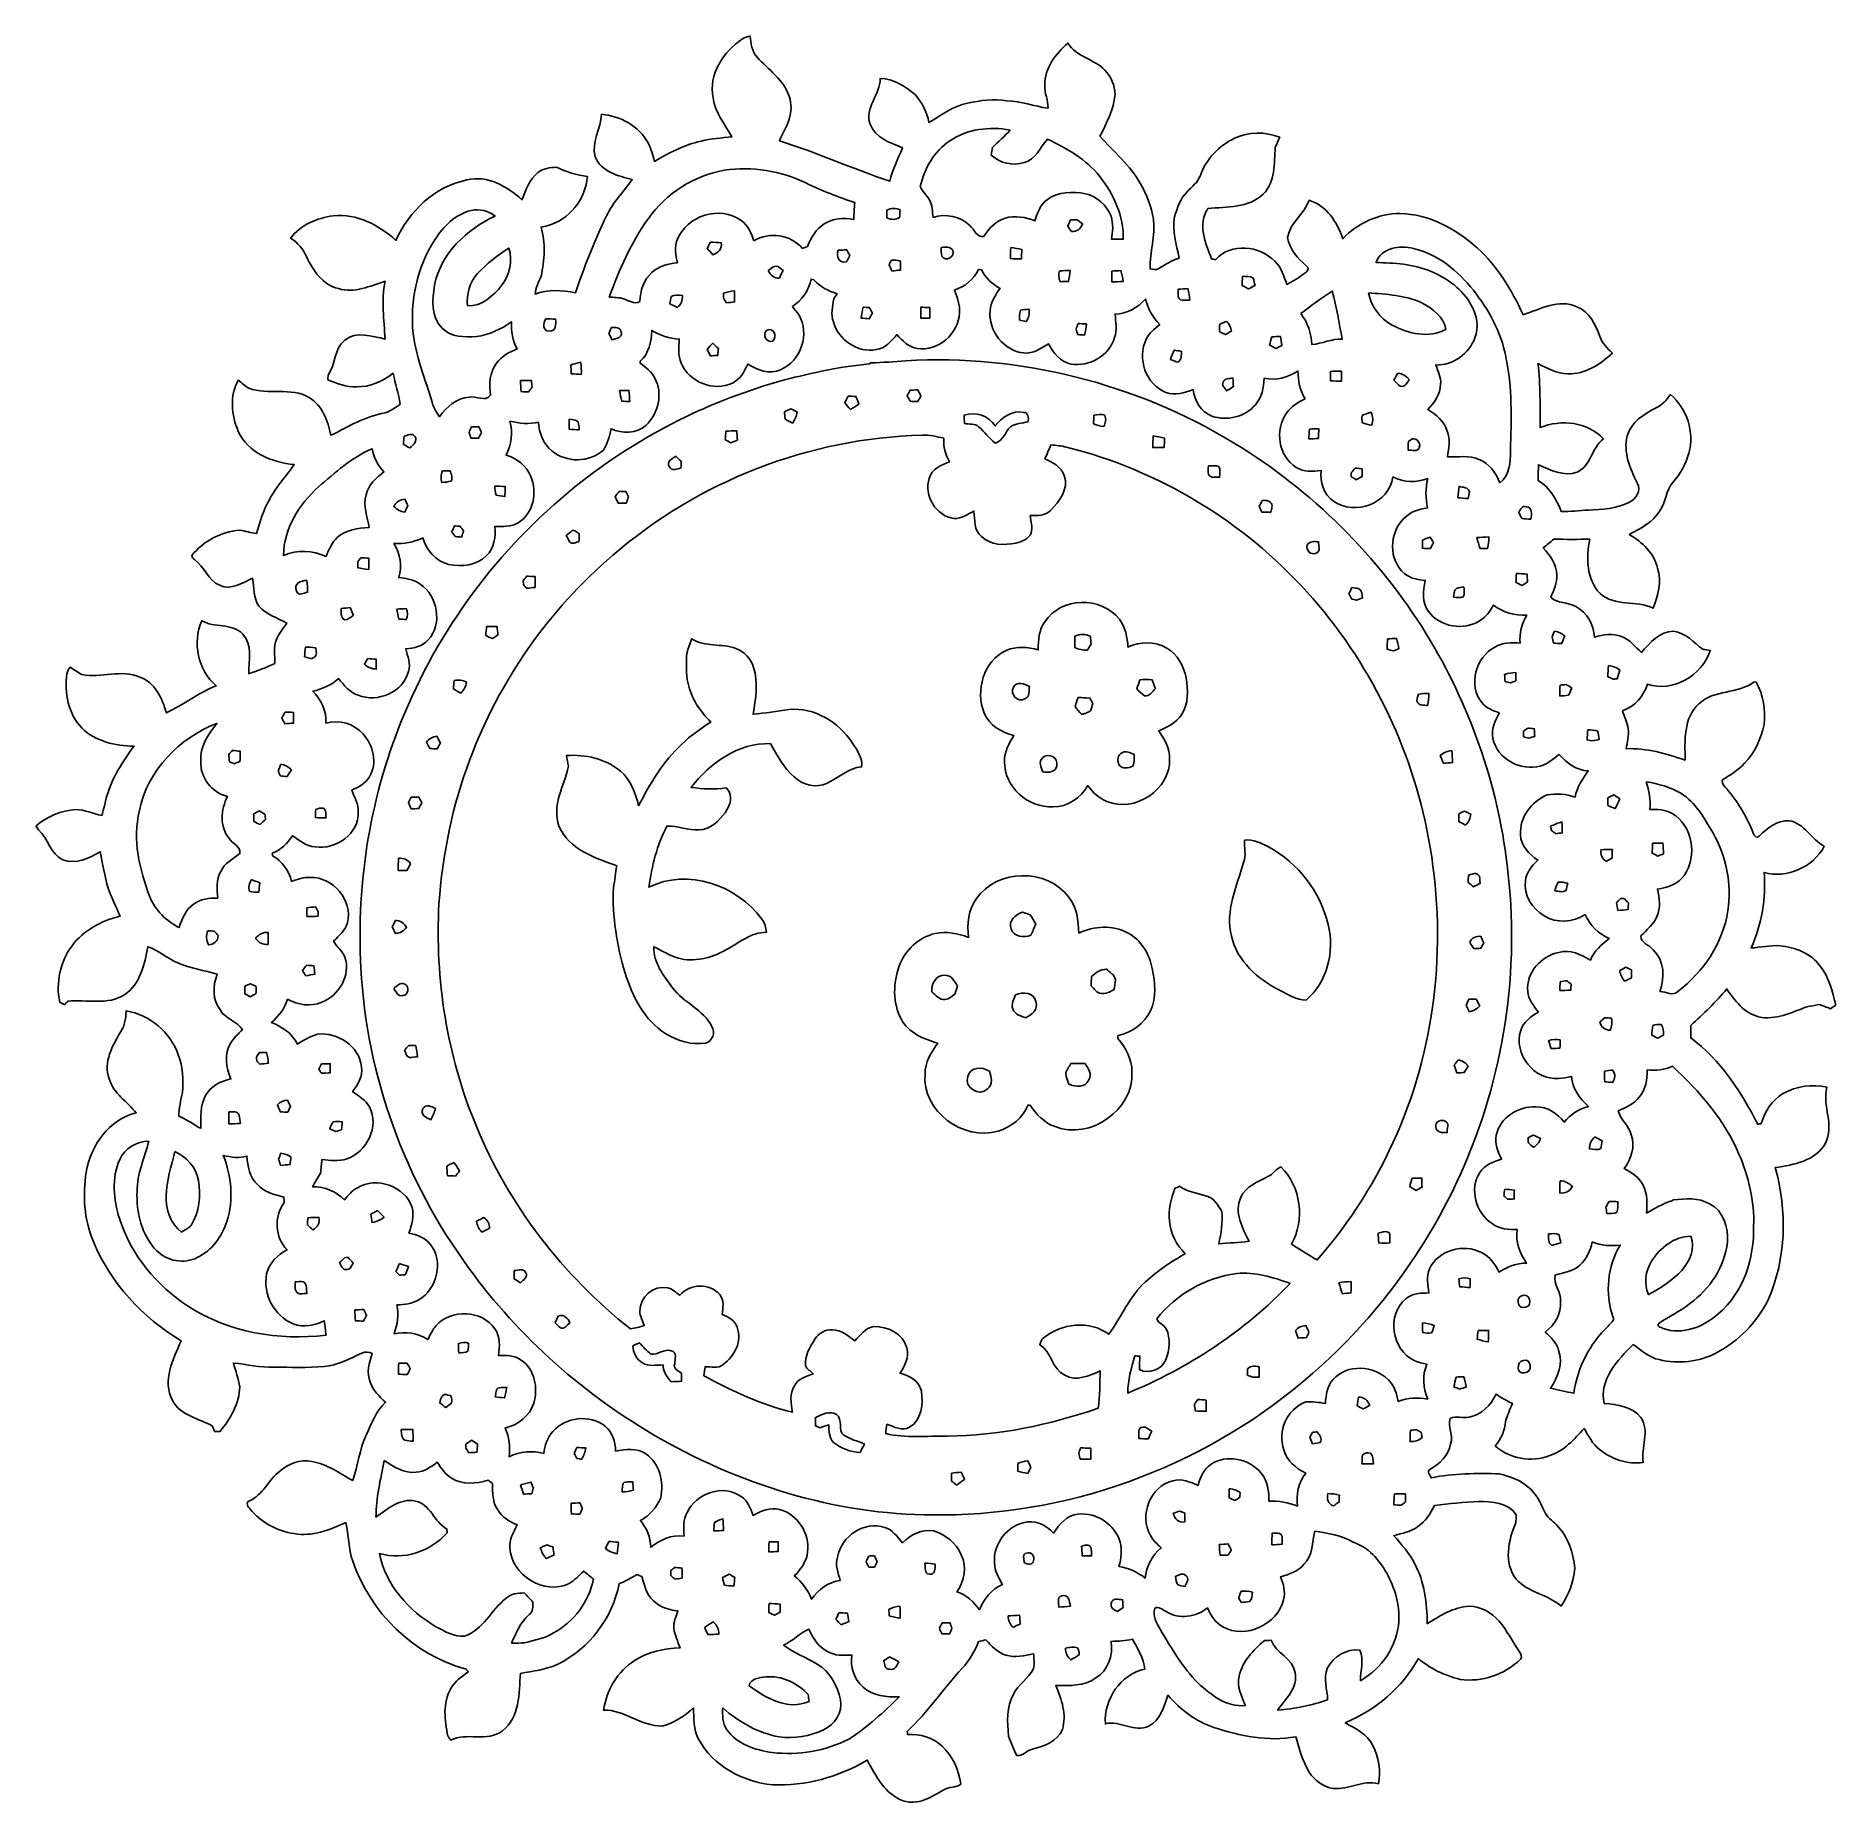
# Model space of a CAD drawing. Header units: centimetres. Extents: x -14 to 13.6, y -13.3 to 13.8.
import ezdxf

# ---------------------------------------------------------------- set-up
doc = ezdxf.new("R2010")
doc.units = ezdxf.units.CM
doc.header["$MEASUREMENT"] = 0
doc.layers.add('Camada 1', color=7, linetype='Continuous')

msp = doc.modelspace()

# ---------------------------------------------------------------- linework, layer by layer
at = {"layer": 'Camada 1', "color": 156}
for points, knots in [([(-3.17887, 13.79925), (-3.14147, 13.82148), (-3.09879, 13.83065), (-3.05788, 13.8437), (-3.05788, 13.8437), (-3.05187, 13.72904), (-3.03705, 13.60699), (-2.9531, 13.52056), (-2.9531, 13.52056), (-2.78341, 13.32723), (-2.54669, 13.17554), (-2.46274, 12.92013), (-2.46274, 12.92013), (-2.37313, 12.68271), (-2.50647, 12.44353), (-2.61231, 12.23644), (-2.61231, 12.23644), (-2.03834, 12.05512), (-1.48695, 11.80994), (-0.91827, 11.6145), (-0.91827, 11.6145), (-0.87629, 11.79371), (-0.79199, 11.9574), (-0.72248, 12.12673), (-0.72248, 12.12673), (-0.90945, 12.20823), (-1.14194, 12.27878), (-1.21742, 12.4915), (-1.21742, 12.4915), (-1.31833, 12.74339), (-1.05375, 12.94411), (-1.0661, 13.19212), (-1.0661, 13.19212), (-0.85972, 13.18894), (-0.68262, 13.07358), (-0.52882, 12.94694), (-0.52882, 12.94694), (-0.42545, 12.82347), (-0.34254, 12.67988), (-0.31925, 12.51832), (-0.31925, 12.51832), (-0.12522, 12.6245), (0.05396, 12.77126), (0.27657, 12.8143), (0.27657, 12.8143), (0.47412, 12.8524), (0.67768, 12.88768), (0.87841, 12.84957), (0.87841, 12.84957), (1.09536, 12.84957), (1.2975, 12.76067), (1.51058, 12.7381), (1.51058, 12.7381), (1.51799, 12.85769), (1.44992, 12.96775), (1.46297, 13.08876), (1.46297, 13.08876), (1.45486, 13.3484), (1.62701, 13.57488), (1.81539, 13.73611), (1.81539, 13.73611), (1.9431, 13.51985), (2.21721, 13.49445), (2.38159, 13.31948), (2.38159, 13.31948), (2.47931, 13.22246), (2.53576, 13.08381), (2.5407, 12.94694), (2.5407, 12.94694), (2.51529, 12.71693), (2.41406, 12.50526), (2.30328, 12.30524), (2.30328, 12.30524), (2.5227, 12.07205), (2.77142, 11.85826), (2.93088, 11.57604), (2.93088, 11.57604), (3.03035, 11.41059), (3.09279, 11.22467), (3.12737, 11.03488), (3.12737, 11.03488), (3.1577, 10.77948), (3.07586, 10.52865), (3.07693, 10.27359), (3.07693, 10.27359), (3.11855, 10.27217), (3.16652, 10.2429), (3.20498, 10.27077), (3.20498, 10.27077), (3.30446, 10.33674), (3.40676, 10.39883), (3.52107, 10.43622), (3.52107, 10.43622), (3.48121, 10.64612), (3.41595, 10.85638), (3.45015, 11.07227), (3.45015, 11.07227), (3.49708, 11.20668), (3.53942, 11.35027), (3.64384, 11.45292), (3.64384, 11.45292), (3.71439, 11.53442), (3.81353, 11.59686), (3.8481, 11.7041), (3.8481, 11.7041), (3.93559, 11.95563), (4.1349, 12.16095), (4.37303, 12.2756), (4.37303, 12.2756), (4.59069, 12.37615), (4.84399, 12.37896), (5.06659, 12.28972), (5.06659, 12.28972), (5.04401, 12.23856), (5.02214, 12.18741), (4.9985, 12.13696), (4.9985, 12.13696), (4.97804, 11.89248), (5.00379, 11.60603), (4.81365, 11.418), (4.81365, 11.418), (4.58786, 11.20598), (4.2545, 11.21974), (3.96662, 11.19963), (3.96662, 11.19963), (3.79201, 10.96044), (3.93276, 10.66658), (4.0192, 10.42317), (4.0192, 10.42317), (4.03542, 10.4207), (4.06717, 10.41541), (4.08305, 10.41258), (4.08305, 10.41258), (4.31835, 10.67999), (4.75684, 10.62955), (4.99109, 10.38718), (4.99109, 10.38718), (5.09693, 10.29687), (5.1255, 10.15682), (5.1756, 10.0337), (5.1756, 10.0337), (5.27543, 10.07744), (5.36327, 10.14341), (5.45146, 10.20692), (5.45146, 10.20692), (5.48674, 10.2242), (5.52979, 10.28417), (5.47863, 10.31169), (5.47863, 10.31169), (5.34351, 10.43092), (5.21511, 10.56852), (5.18759, 10.75443), (5.18759, 10.75443), (5.22464, 10.98479), (5.44125, 11.11214), (5.51709, 11.3231), (5.51709, 11.3231), (5.78626, 11.24972), (5.94747, 10.98232), (6.03391, 10.73326), (6.03391, 10.73326), (6.26285, 10.97209), (6.58035, 11.12131), (6.91373, 11.12131), (6.91373, 11.12131), (7.35787, 11.11002), (7.76886, 10.88777), (8.09378, 10.59638), (8.09378, 10.59638), (8.40598, 10.31309), (8.62434, 9.94621), (8.80215, 9.56839), (8.80215, 9.56839), (9.06392, 9.65129), (9.35002, 9.81604), (9.62589, 9.69115), (9.62589, 9.69115), (9.82062, 9.61813), (9.91059, 9.41598), (9.97832, 9.23501), (9.97832, 9.23501), (10.01112, 9.12918), (10.09297, 9.05298), (10.17093, 8.9789), (10.17093, 8.9789), (9.98607, 8.80674), (9.75254, 8.65081), (9.48972, 8.6621), (9.48972, 8.6621), (9.32144, 8.65575), (9.17575, 8.7503), (9.02864, 8.81768), (9.02864, 8.81768), (9.06814, 8.49277), (9.0618, 8.16574), (9.0611, 7.83872), (9.0611, 7.83872), (9.3853, 7.96572), (9.78782, 7.9255), (10.03545, 7.66444), (10.03545, 7.66444), (9.85273, 7.53073), (9.84496, 7.25204), (9.62907, 7.15432), (9.62907, 7.15432), (9.4241, 7.08094), (9.22055, 7.1829), (9.03676, 7.26615), (9.03676, 7.26615), (9.03323, 7.18572), (9.03252, 7.1053), (9.03357, 7.02451), (9.03357, 7.02451), (9.20855, 6.91761), (9.31545, 6.7384), (9.38459, 6.55038), (9.38459, 6.55038), (9.52393, 6.54614), (9.66294, 6.5599), (9.80193, 6.57224), (9.80193, 6.57224), (10.01253, 6.57436), (10.23126, 6.592), (10.42282, 6.68619), (10.42282, 6.68619), (10.52653, 6.73981), (10.62848, 6.87105), (10.55193, 6.98675), (10.55193, 6.98675), (10.44222, 7.20972), (10.33497, 7.45525), (10.39812, 7.7089), (10.39812, 7.7089), (10.4581, 7.92056), (10.65742, 8.04545), (10.84192, 8.13999), (10.84192, 8.13999), (10.93576, 8.18232), (11.00242, 8.26134), (11.0624, 8.34248), (11.0624, 8.34248), (11.31464, 8.12905), (11.43565, 7.76427), (11.34251, 7.44466), (11.34251, 7.44466), (11.30158, 7.27745), (11.21409, 7.1247), (11.10014, 6.99664), (11.10014, 6.99664), (10.98656, 6.87563), (10.9996, 6.69113), (10.89837, 6.56201), (10.89837, 6.56201), (10.79324, 6.38386), (10.60484, 6.29038), (10.43057, 6.19441), (10.43057, 6.19441), (10.62848, 6.07905), (10.81088, 5.91149), (10.86555, 5.68006), (10.86555, 5.68006), (10.93681, 5.47441), (10.86309, 5.26133), (10.79746, 5.06552), (10.79746, 5.06552), (10.53994, 5.1943), (10.2048, 5.08458), (9.98149, 5.29237), (9.98149, 5.29237), (9.7737, 5.50862), (9.76383, 5.84446), (9.82486, 6.12245), (9.82486, 6.12245), (9.64106, 6.12315), (9.45761, 6.12034), (9.27417, 6.12422), (9.27417, 6.12422), (9.22019, 6.07871), (9.16515, 6.03496), (9.10907, 5.99227), (9.10907, 5.99227), (9.21208, 5.87587), (9.32074, 5.74111), (9.3165, 5.576), (9.3165, 5.576), (9.32744, 5.45429), (9.27206, 5.34246), (9.22406, 5.23451), (9.22406, 5.23451), (9.32744, 5.13115), (9.48901, 5.1629), (9.60931, 5.09023), (9.60931, 5.09023), (9.78288, 5.00133), (9.88589, 4.81471), (9.89434, 4.6228), (9.89434, 4.6228), (10.02875, 4.65807), (10.17693, 4.68665), (10.31063, 4.63232), (10.31063, 4.63232), (10.43763, 4.58681), (10.52018, 4.47428), (10.61614, 4.38572), (10.61614, 4.38572), (10.74666, 4.53319), (10.89483, 4.71204), (11.10967, 4.71416), (11.10967, 4.71416), (11.29383, 4.68911), (11.42047, 4.53884), (11.56229, 4.43371), (11.56229, 4.43371), (11.5898, 4.42948), (11.64483, 4.421), (11.67236, 4.41713), (11.67236, 4.41713), (11.55171, 4.03365), (11.09802, 3.76907), (10.70821, 3.89995), (10.70821, 3.89995), (10.65106, 3.71052), (10.51243, 3.56093), (10.32791, 3.49003), (10.32791, 3.49003), (10.3512, 3.39619), (10.40129, 3.31011), (10.414, 3.2131), (10.414, 3.2131), (10.42458, 3.1108), (10.39953, 3.01025), (10.38083, 2.91041), (10.38083, 2.91041), (10.69269, 2.92311), (10.99397, 2.83457), (11.28676, 2.73649), (11.28676, 2.73649), (11.28535, 3.03035), (11.25573, 3.38208), (11.49809, 3.59762), (11.49809, 3.59762), (11.72986, 3.82588), (12.09604, 3.74332), (12.34581, 3.93593), (12.34581, 3.93593), (12.34581, 3.93593), (12.37543, 3.93242), (12.37543, 3.93242), (12.37543, 3.93242), (12.49469, 3.73732), (12.51408, 3.50273), (12.50209, 3.27942), (12.50209, 3.27942), (12.44811, 3.06317), (12.36027, 2.84833), (12.19975, 2.68851), (12.19975, 2.68851), (12.1038, 2.5788), (11.97434, 2.50966), (11.85721, 2.42639), (11.85721, 2.42639), (11.84627, 2.36996), (11.89531, 2.33291), (11.926, 2.2927), (11.926, 2.2927), (12.10451, 2.09515), (12.23432, 1.85878), (12.33346, 1.61325), (12.33346, 1.61325), (12.33733, 1.57232), (12.3959, 1.52681), (12.42625, 1.57373), (12.42625, 1.57373), (12.54831, 1.69474), (12.7007, 1.81468), (12.88274, 1.80586), (12.88274, 1.80586), (13.12157, 1.77058), (13.22, 1.51589), (13.42319, 1.41427), (13.42319, 1.41427), (13.2535, 1.09502), (12.84958, 0.91227), (12.4982, 1.01282), (12.4982, 1.01282), (12.53559, 0.6156), (12.45799, 0.21907), (12.30029, -0.14569), (12.30029, -0.14569), (12.44706, -0.14005), (12.59134, -0.10159), (12.7388, -0.11324), (12.7388, -0.11324), (12.97657, -0.13017), (13.22105, -0.23106), (13.36392, -0.42898), (13.36392, -0.42898), (13.49587, -0.60184), (13.54737, -0.81704), (13.6024, -1.0234), (13.6024, -1.0234), (13.58194, -1.03716), (13.54101, -1.06432), (13.52055, -1.07772), (13.52055, -1.07772), (13.46022, -1.0548), (13.3999, -1.03328), (13.33958, -1.01247), (13.33958, -1.01247), (13.2782, -1.02622), (13.21681, -1.03857), (13.15578, -1.05056), (13.15578, -1.05056), (12.91907, -1.13558), (12.67247, -1.26083), (12.4146, -1.2019), (12.4146, -1.2019), (12.19305, -1.14582), (12.04982, -0.95391), (11.92671, -0.77576), (11.92671, -0.77576), (11.75948, -0.9779), (11.56828, -1.15817), (11.37532, -1.33597), (11.37532, -1.33597), (11.37425, -1.39946), (11.37391, -1.46297), (11.37355, -1.52681), (11.37355, -1.52681), (11.83004, -1.86548), (12.1479, -2.35055), (12.40225, -2.85114), (12.40225, -2.85114), (12.41495, -2.84868), (12.4407, -2.84409), (12.45376, -2.84161), (12.45376, -2.84161), (12.51091, -2.65677), (12.61955, -2.48214), (12.7889, -2.38125), (12.7889, -2.38125), (12.99104, -2.26554), (13.23764, -2.22815), (13.46412, -2.28423), (13.46412, -2.28423), (13.38791, -2.56928), (13.58406, -2.86948), (13.44012, -3.14325), (13.44012, -3.14325), (13.28844, -3.41383), (12.95152, -3.47451), (12.67107, -3.51579), (12.67107, -3.51579), (12.85134, -4.17795), (12.84216, -4.90855), (12.56242, -5.54214), (12.56242, -5.54214), (12.39166, -5.88751), (12.10802, -6.17819), (11.7676, -6.35916), (11.7676, -6.35916), (11.5009, -6.49922), (11.18198, -6.52921), (10.8906, -6.46219), (10.8906, -6.46219), (10.73431, -6.4322), (10.61685, -6.32037), (10.49231, -6.23111), (10.49231, -6.23111), (10.24924, -6.46148), (9.96526, -6.77262), (10.04569, -7.13458), (10.04569, -7.13458), (10.24643, -7.14587), (10.47503, -7.18502), (10.60944, -7.35012), (10.60944, -7.35012), (10.74773, -7.5586), (10.60838, -7.81015), (10.64365, -8.03875), (10.64365, -8.03875), (10.40411, -8.07261), (10.15717, -7.99112), (9.97126, -7.84014), (9.97126, -7.84014), (9.86542, -7.75511), (9.80334, -7.63093), (9.73632, -7.51628), (9.73632, -7.51628), (9.58849, -7.68526), (9.42939, -7.85988), (9.20996, -7.93362), (9.20996, -7.93362), (8.93163, -8.04545), (8.5926, -7.98442), (8.3707, -7.78333), (8.3707, -7.78333), (8.4716, -7.68314), (8.51393, -7.54627), (8.53157, -7.40903), (8.53157, -7.40903), (8.56156, -7.31555), (8.59754, -7.22453), (8.63564, -7.13458), (8.63564, -7.13458), (8.54816, -7.094), (8.46525, -7.04427), (8.38588, -6.99028), (8.38588, -6.99028), (8.30333, -7.15785), (8.16715, -7.31485), (7.97207, -7.34236), (7.97207, -7.34236), (7.87681, -7.3674), (7.77275, -7.32084), (7.68208, -7.36247), (7.68208, -7.36247), (7.63481, -7.49229), (7.741, -7.62458), (7.68914, -7.75511), (7.68914, -7.75511), (7.6581, -7.93255), (7.51981, -8.06238), (7.36988, -8.1474), (7.36988, -8.1474), (7.31519, -8.17633), (7.38116, -8.23665), (7.38823, -8.27651), (7.38823, -8.27651), (7.7343, -8.20173), (8.08848, -8.20561), (8.44091, -8.21372), (8.44091, -8.21372), (8.59508, -8.255), (8.75205, -8.30474), (8.87411, -8.41304), (8.87411, -8.41304), (8.99829, -8.50793), (9.06814, -8.65082), (9.12812, -8.79122), (9.12812, -8.79122), (9.16374, -8.88047), (9.253, -8.92774), (9.31438, -8.99724), (9.31438, -8.99724), (9.48865, -9.17504), (9.57367, -9.42092), (9.59238, -9.66576), (9.59238, -9.66576), (9.57579, -9.87319), (9.50348, -10.07285), (9.38247, -10.2422), (9.38247, -10.2422), (9.17716, -10.06086), (8.87482, -10.03757), (8.69244, -9.82802), (8.69244, -9.82802), (8.49841, -9.57826), (8.57673, -9.23183), (8.68785, -8.96338), (8.68785, -8.96338), (8.68997, -8.93268), (8.69385, -8.8713), (8.69562, -8.84061), (8.69562, -8.84061), (8.56755, -8.65222), (8.32272, -8.64059), (8.11635, -8.63599), (8.11635, -8.63599), (7.89164, -8.65292), (7.66585, -8.66668), (7.4429, -8.70126), (7.4429, -8.70126), (7.37693, -8.8219), (7.3025, -8.94396), (7.18538, -9.02158), (7.18538, -9.02158), (7.07955, -9.1059), (6.94124, -9.12142), (6.81708, -9.1634), (6.81708, -9.1634), (6.93384, -9.29569), (7.05343, -9.42798), (7.13458, -9.58639), (7.13458, -9.58639), (7.28802, -9.8693), (7.32683, -10.19668), (7.32966, -10.51382), (7.32966, -10.51382), (7.52686, -10.38965), (7.73535, -10.25735), (7.97489, -10.24395), (7.97489, -10.24395), (8.15374, -10.24607), (8.31885, -10.34238), (8.4335, -10.47644), (8.4335, -10.47644), (8.55698, -10.6179), (8.64059, -10.78864), (8.7443, -10.94458), (8.7443, -10.94458), (8.76194, -10.97597), (8.79792, -11.02465), (8.76053, -11.05712), (8.76053, -11.05712), (8.52063, -11.29558), (8.16856, -11.41448), (7.83271, -11.36685), (7.83271, -11.36685), (7.59848, -11.30935), (7.37763, -11.20493), (7.19384, -11.04723), (7.19384, -11.04723), (6.94796, -11.49597), (6.53803, -11.83393), (6.0706, -12.03359), (6.0706, -12.03359), (6.22757, -12.12532), (6.41244, -12.20435), (6.49393, -12.38003), (6.49393, -12.38003), (6.58001, -12.55923), (6.62905, -12.7716), (6.58035, -12.96811), (6.58035, -12.96811), (6.34188, -12.9025), (6.12705, -13.069), (5.88963, -13.03901), (5.88963, -13.03901), (5.73439, -13.02278), (5.59927, -12.91766), (5.51814, -12.78784), (5.51814, -12.78784), (5.41513, -12.62238), (5.36397, -12.43259), (5.31213, -12.24704), (5.31213, -12.24704), (4.88984, -12.32605), (4.45557, -12.23539), (4.05306, -12.1031), (4.05306, -12.1031), (3.77506, -12.01349), (3.54259, -11.82511), (3.34963, -11.61097), (3.34963, -11.61097), (3.29352, -11.7863), (3.23532, -11.99409), (3.05752, -12.08405), (3.05752, -12.08405), (2.83562, -12.18635), (2.61691, -11.99198), (2.39148, -12.04911), (2.39148, -12.04911), (2.36326, -11.67694), (2.6229, -11.28818), (2.99649, -11.20951), (2.99649, -11.20951), (2.97673, -11.04053), (2.88466, -10.89483), (2.80492, -10.74914), (2.80492, -10.74914), (2.69733, -10.77419), (2.58726, -10.78442), (2.47721, -10.78335), (2.47721, -10.78335), (2.51354, -10.99538), (2.43275, -11.23209), (2.2426, -11.34568), (2.2426, -11.34568), (2.06516, -11.47762), (1.83832, -11.46174), (1.62984, -11.45928), (1.62984, -11.45928), (1.7212, -11.67024), (1.79811, -11.908), (1.73177, -12.13696), (1.73177, -12.13696), (1.65734, -12.32393), (1.44885, -12.38673), (1.27282, -12.43576), (1.27282, -12.43576), (1.18463, -12.4534), (1.12465, -12.54653), (1.03082, -12.53701), (1.03082, -12.53701), (0.97966, -12.44177), (0.94262, -12.33981), (0.90557, -12.23892), (0.90557, -12.23892), (0.88582, -12.02265), (0.86676, -11.78806), (0.98248, -11.59333), (0.98248, -11.59333), (1.05375, -11.44057), (1.21391, -11.3545), (1.28517, -11.20245), (1.28517, -11.20245), (1.3081, -11.12838), (1.28905, -11.04864), (1.28975, -10.9728), (1.28975, -10.9728), (1.15111, -11.00666), (1.004, -11.03665), (0.86325, -10.99609), (0.86325, -10.99609), (0.73659, -10.95691), (0.64381, -10.85744), (0.55774, -10.76218), (0.55774, -10.76218), (0.52, -10.76924), (0.4819, -10.77701), (0.4445, -10.78476), (0.4445, -10.78476), (0.38629, -10.93645), (0.30444, -11.07897), (0.19156, -11.19716), (0.19156, -11.19716), (-0.09418, -11.51466), (-0.33901, -11.87026), (-0.64981, -12.16447), (-0.64981, -12.16447), (-0.6484, -12.17648), (-0.64593, -12.20045), (-0.64452, -12.21246), (-0.64452, -12.21246), (-0.45332, -12.20294), (-0.25788, -12.26007), (-0.11606, -12.39237), (-0.11606, -12.39237), (0.04974, -12.5409), (0.14181, -12.75891), (0.17215, -12.97657), (0.17215, -12.97657), (0.09525, -13.03019), (-0.00952, -13.01326), (-0.08924, -13.06371), (-0.08924, -13.06371), (-0.27693, -13.16531), (-0.48823, -13.30924), (-0.71084, -13.22775), (-0.71084, -13.22775), (-0.98953, -13.1311), (-1.13276, -12.84922), (-1.2633, -12.60544), (-1.2633, -12.60544), (-1.7011, -12.86157), (-2.20909, -13.01043), (-2.7185, -12.98256), (-2.7185, -12.98256), (-3.17358, -12.93812), (-3.63395, -12.69824), (-3.85127, -12.28195), (-3.85127, -12.28195), (-3.93171, -12.13555), (-3.92394, -11.96552), (-3.92994, -11.80429), (-3.92994, -11.80429), (-4.06893, -11.93058), (-4.22521, -12.03924), (-4.41113, -12.08263), (-4.41113, -12.08263), (-4.73604, -12.08863), (-4.98827, -11.83004), (-5.31176, -11.83852), (-5.31176, -11.83852), (-5.26167, -11.53478), (-5.09905, -11.24338), (-4.83376, -11.07863), (-4.83376, -11.07863), (-4.6302, -10.93681), (-4.37973, -10.89413), (-4.13666, -10.88495), (-4.13666, -10.88495), (-4.16947, -10.78406), (-4.21569, -10.6867), (-4.23228, -10.58121), (-4.23228, -10.58121), (-4.23898, -10.48807), (-4.197, -10.40095), (-4.16984, -10.31416), (-4.16984, -10.31416), (-4.30847, -10.30323), (-4.44712, -10.25701), (-4.54659, -10.15683), (-4.54659, -10.15683), (-4.65208, -10.06298), (-4.68488, -9.92082), (-4.72227, -9.79099), (-4.72227, -9.79099), (-4.74169, -9.78288), (-4.78084, -9.76629), (-4.80024, -9.75818), (-4.80024, -9.75818), (-4.88597, -9.8118), (-4.97416, -9.86119), (-5.06835, -9.89858), (-5.06835, -9.89858), (-5.17525, -10.42212), (-5.52555, -10.90012), (-6.01098, -11.13189), (-6.01098, -11.13189), (-6.19019, -11.22079), (-6.39197, -11.2402), (-6.58636, -11.27512), (-6.58636, -11.27512), (-6.60505, -11.57958), (-6.59659, -11.94752), (-6.86047, -12.15636), (-6.86047, -12.15636), (-7.09329, -12.33557), (-7.40692, -12.17295), (-7.65493, -12.29888), (-7.65493, -12.29888), (-7.66585, -12.28302), (-7.68843, -12.25161), (-7.69937, -12.23573), (-7.69937, -12.23573), (-7.74876, -11.99656), (-7.78228, -11.72632), (-7.65281, -11.50584), (-7.65281, -11.50584), (-7.59283, -11.39331), (-7.48417, -11.3224), (-7.38328, -11.25044), (-7.38328, -11.25044), (-7.39245, -11.2402), (-7.4115, -11.21974), (-7.42068, -11.20951), (-7.42068, -11.20951), (-8.22818, -10.99114), (-8.89282, -10.34062), (-9.15916, -9.55216), (-9.15916, -9.55216), (-9.2269, -9.36096), (-9.21985, -9.15634), (-9.2657, -8.9609), (-9.2657, -8.9609), (-9.51159, -9.07591), (-9.78464, -9.18138), (-10.06051, -9.13024), (-10.06051, -9.13024), (-10.32122, -9.09567), (-10.56357, -8.95526), (-10.7322, -8.75558), (-10.7322, -8.75558), (-10.7629, -8.72559), (-10.81051, -8.64941), (-10.7442, -8.62999), (-10.7442, -8.62999), (-10.53605, -8.53581), (-10.45316, -8.30579), (-10.27923, -8.17104), (-10.27923, -8.17104), (-10.14377, -8.05956), (-9.96314, -7.98617), (-9.78605, -8.02428), (-9.78605, -8.02428), (-9.55393, -8.06202), (-9.36201, -8.20525), (-9.15987, -8.31497), (-9.15987, -8.31497), (-9.07979, -8.08601), (-9.05439, -7.84014), (-8.95314, -7.61824), (-8.95314, -7.61824), (-8.86601, -7.44361), (-8.80392, -7.25028), (-8.65575, -7.11482), (-8.65575, -7.11482), (-8.74924, -7.02592), (-8.84978, -6.93525), (-8.88929, -6.8079), (-8.88929, -6.8079), (-8.95456, -6.66396), (-8.90235, -6.50662), (-8.8586, -6.36517), (-8.8586, -6.36517), (-8.91117, -6.34434), (-8.96761, -6.33201), (-9.01876, -6.36376), (-9.01876, -6.36376), (-9.20679, -6.4463), (-9.39058, -6.54931), (-9.59943, -6.56731), (-9.59943, -6.56731), (-9.85555, -6.58847), (-10.11307, -6.57859), (-10.3699, -6.57859), (-10.3699, -6.57859), (-10.57839, -6.58424), (-10.78229, -6.53379), (-10.98867, -6.5144), (-10.98867, -6.5144), (-10.95728, -6.63504), (-10.90859, -6.75252), (-10.89377, -6.8774), (-10.89377, -6.8774), (-10.898, -7.13563), (-11.03347, -7.36917), (-11.19575, -7.56179), (-11.19575, -7.56179), (-11.21586, -7.5632), (-11.25537, -7.56567), (-11.27513, -7.56708), (-11.27513, -7.56708), (-11.28818, -7.53709), (-11.30088, -7.5071), (-11.31358, -7.47747), (-11.31358, -7.47747), (-11.52454, -7.36423), (-11.80359, -7.31767), (-11.9253, -7.08837), (-11.9253, -7.08837), (-12.08617, -6.7885), (-11.91436, -6.45266), (-11.79195, -6.17185), (-11.79195, -6.17185), (-12.38708, -5.82153), (-12.87921, -5.28319), (-13.14132, -4.64149), (-13.14132, -4.64149), (-13.28384, -4.30954), (-13.30325, -3.937), (-13.24856, -3.58352), (-13.24856, -3.58352), (-13.17589, -3.17746), (-12.90178, -2.77283), (-12.48092, -2.67545), (-12.48092, -2.67545), (-12.62238, -2.50472), (-12.82876, -2.37666), (-12.89579, -2.15299), (-12.89579, -2.15299), (-12.9928, -1.89793), (-12.84111, -1.64287), (-12.71728, -1.42699), (-12.71728, -1.42699), (-12.65519, -1.33385), (-12.64144, -1.22273), (-12.6365, -1.11337), (-12.6365, -1.11337), (-12.27278, -1.1684), (-11.95528, -1.43968), (-11.83569, -1.78611), (-11.83569, -1.78611), (-11.7602, -1.96885), (-11.75949, -2.16782), (-11.77219, -2.36185), (-11.77219, -2.36185), (-11.80499, -2.48002), (-11.81876, -2.60244), (-11.83005, -2.7245), (-11.83005, -2.7245), (-11.72774, -2.77636), (-11.62473, -2.82821), (-11.53159, -2.8956), (-11.53159, -2.8956), (-11.52066, -2.89947), (-11.49914, -2.90724), (-11.4882, -2.91112), (-11.4882, -2.91112), (-11.48503, -2.74284), (-11.50725, -2.56292), (-11.41659, -2.41158), (-11.41659, -2.41158), (-11.34251, -2.26377), (-11.18376, -2.18968), (-11.02924, -2.15618), (-11.02924, -2.15618), (-11.10014, -1.98261), (-11.13895, -1.76671), (-11.02854, -1.6016), (-11.02854, -1.6016), (-10.98303, -1.524), (-10.91494, -1.46368), (-10.8518, -1.40158), (-10.8518, -1.40158), (-10.92835, -1.26364), (-11.10932, -1.23895), (-11.1894, -1.10313), (-11.1894, -1.10313), (-11.31216, -0.94368), (-11.31076, -0.72848), (-11.23773, -0.54856), (-11.23773, -0.54856), (-11.43917, -0.48965), (-11.65013, -0.46143), (-11.84275, -0.37606), (-11.84275, -0.37606), (-12.00361, -0.30514), (-12.13696, -0.18133), (-12.30559, -0.12734), (-12.30559, -0.12734), (-12.34934, -0.39511), (-12.41848, -0.69814), (-12.65802, -0.86042), (-12.65802, -0.86042), (-12.91695, -1.03399), (-13.24151, -0.93062), (-13.53114, -0.96378), (-13.53114, -0.96378), (-13.54419, -0.9772), (-13.57029, -1.004), (-13.58335, -1.0174), (-13.58335, -1.0174), (-13.60134, -1.00753), (-13.63733, -0.98777), (-13.65567, -0.97825), (-13.65567, -0.97825), (-13.71776, -0.67944), (-13.64896, -0.35806), (-13.46658, -0.11289), (-13.46658, -0.11289), (-13.28807, 0.12417), (-13.01537, 0.27128), (-12.73034, 0.34042), (-12.73034, 0.34042), (-12.78854, 0.48436), (-12.86228, 0.6223), (-12.9099, 0.77045), (-12.9099, 0.77045), (-12.96987, 0.9525), (-12.99562, 1.14335), (-13.03513, 1.33032), (-13.03513, 1.33032), (-13.20588, 1.23225), (-13.40979, 1.12854), (-13.60875, 1.20473), (-13.60875, 1.20473), (-13.80348, 1.29222), (-13.82677, 1.53563), (-13.98093, 1.66441), (-13.98093, 1.66441), (-13.99398, 1.68556), (-14.00669, 1.70638), (-14.01938, 1.7272), (-14.01938, 1.7272), (-13.84758, 1.87147), (-13.63203, 1.96356), (-13.40731, 1.97555), (-13.40731, 1.97555), (-13.26973, 1.9752), (-13.14309, 1.91311), (-13.01044, 1.8863), (-13.01044, 1.8863), (-12.97658, 1.98472), (-12.96105, 2.08808), (-12.93036, 2.18722), (-12.93036, 2.18722), (-12.84993, 2.46909), (-12.68694, 2.71673), (-12.51443, 2.94993), (-12.51443, 2.94993), (-12.79983, 2.95592), (-13.10781, 3.018), (-13.31595, 3.22826), (-13.31595, 3.22826), (-13.52973, 3.44487), (-13.58229, 3.76943), (-13.5456, 4.06118), (-13.5456, 4.06118), (-13.5382, 4.09928), (-13.5128, 4.12996), (-13.4948, 4.16277), (-13.4948, 4.16277), (-13.43519, 4.12396), (-13.37874, 4.07952), (-13.31453, 4.04883), (-13.31453, 4.04883), (-13.02067, 3.98356), (-12.71093, 4.13702), (-12.42589, 4.00897), (-12.42589, 4.00897), (-12.19305, 3.9264), (-12.08228, 3.68229), (-12.01878, 3.4618), (-12.01878, 3.4618), (-11.75631, 3.58493), (-11.52454, 3.76765), (-11.25361, 3.87667), (-11.25361, 3.87667), (-11.53618, 4.11585), (-11.62084, 4.53565), (-11.47657, 4.87291), (-11.47657, 4.87291), (-11.28112, 4.76179), (-11.01866, 4.84011), (-10.85074, 4.67289), (-10.85074, 4.67289), (-10.69093, 4.50919), (-10.75337, 4.26366), (-10.75372, 4.05906), (-10.75372, 4.05906), (-10.61896, 4.11056), (-10.48032, 4.15361), (-10.3519, 4.21993), (-10.3519, 4.21993), (-10.34944, 4.34233), (-10.38013, 4.4718), (-10.32933, 4.58823), (-10.32933, 4.58823), (-10.29052, 4.67888), (-10.22597, 4.75543), (-10.17164, 4.83693), (-10.17164, 4.83693), (-10.31698, 4.91912), (-10.48737, 4.96958), (-10.60097, 5.09834), (-10.60097, 5.09834), (-10.68598, 5.22323), (-10.67188, 5.38161), (-10.69728, 5.52414), (-10.69728, 5.52414), (-10.85215, 5.45429), (-11.02748, 5.33576), (-11.20034, 5.4176), (-11.20034, 5.4176), (-11.38201, 5.49098), (-11.43493, 5.70264), (-11.58627, 5.81201), (-11.58627, 5.81201), (-11.61062, 5.82719), (-11.62543, 5.84799), (-11.63037, 5.8748), (-11.63037, 5.8748), (-11.44763, 6.09247), (-11.18058, 6.24382), (-10.89483, 6.26073), (-10.89483, 6.26073), (-10.80664, 6.25264), (-10.72303, 6.22123), (-10.63554, 6.20994), (-10.63554, 6.20994), (-10.58086, 6.38739), (-10.53324, 6.56907), (-10.43763, 6.73028), (-10.43763, 6.73028), (-10.3385, 6.92891), (-10.1794, 7.08659), (-10.05769, 7.27004), (-10.05769, 7.27004), (-10.39671, 7.29826), (-10.76783, 7.45172), (-10.91635, 7.77909), (-10.91635, 7.77909), (-11.02006, 8.02286), (-11.05111, 8.32802), (-10.9167, 8.56403), (-10.9167, 8.56403), (-10.86308, 8.5217), (-10.81228, 8.47442), (-10.7516, 8.44091), (-10.7516, 8.44091), (-10.45527, 8.32414), (-10.10849, 8.46666), (-9.82627, 8.29768), (-9.82627, 8.29768), (-9.62095, 8.17703), (-9.54299, 7.93679), (-9.49395, 7.71806), (-9.49395, 7.71806), (-9.22408, 7.84895), (-8.96196, 8.01722), (-8.65998, 8.06097), (-8.65998, 8.06097), (-8.57532, 8.08813), (-8.50547, 8.14704), (-8.43138, 8.19396), (-8.43138, 8.19396), (-8.45643, 8.35483), (-8.50406, 8.51076), (-8.53828, 8.66986), (-8.53828, 8.66986), (-8.70196, 8.55132), (-8.89282, 8.45185), (-9.10096, 8.46384), (-9.10096, 8.46384), (-9.25512, 8.45466), (-9.40011, 8.51393), (-9.54051, 8.56932), (-9.54051, 8.56932), (-9.53981, 8.5933), (-9.53875, 8.61765), (-9.53735, 8.64129), (-9.53735, 8.64129), (-9.41423, 8.80251), (-9.45232, 9.04769), (-9.27981, 9.1768), (-9.27981, 9.1768), (-9.10131, 9.32568), (-8.86177, 9.23431), (-8.6614, 9.19444), (-8.6614, 9.19444), (-8.67939, 9.48972), (-8.72384, 9.78781), (-8.6614, 10.08168), (-8.6614, 10.08168), (-8.89141, 10.00971), (-9.13376, 9.89223), (-9.37824, 9.96809), (-9.37824, 9.96809), (-9.61777, 10.02523), (-9.76453, 10.24431), (-9.86542, 10.45245), (-9.86542, 10.45245), (-9.91834, 10.57133), (-9.99983, 10.67505), (-10.11378, 10.74102), (-10.11378, 10.74102), (-9.96456, 10.94951), (-9.70315, 11.049), (-9.45762, 11.08674), (-9.45762, 11.08674), (-9.09602, 11.12379), (-8.75665, 10.94387), (-8.49559, 10.70786), (-8.49559, 10.70786), (-8.29591, 11.15836), (-7.89834, 11.53795), (-7.40587, 11.63532), (-7.40587, 11.63532), (-7.09188, 11.71751), (-6.7885, 11.5323), (-6.56237, 11.33157), (-6.56237, 11.33157), (-6.50346, 11.4815), (-6.44666, 11.64449), (-6.31647, 11.74891), (-6.31647, 11.74891), (-6.23675, 11.81311), (-6.13197, 11.82722), (-6.03284, 11.83004), (-6.03284, 11.83004), (-5.88256, 11.75808), (-5.72311, 11.71292), (-5.55837, 11.69), (-5.55837, 11.69), (-5.58553, 11.34356), (-5.83564, 11.02112), (-6.17536, 10.93082), (-6.17536, 10.93082), (-6.19901, 10.92658), (-6.24628, 10.91776), (-6.26991, 10.91352), (-6.26991, 10.91352), (-6.19054, 10.66587), (-6.2177, 10.4087), (-6.26816, 10.15858), (-6.26816, 10.15858), (-6.30872, 10.07109), (-6.34753, 9.98184), (-6.36164, 9.88553), (-6.36164, 9.88553), (-6.16091, 9.9508), (-5.94571, 9.9515), (-5.74075, 9.90458), (-5.74075, 9.90458), (-5.6067, 10.3071), (-5.44829, 10.70151), (-5.2645, 11.08392), (-5.2645, 11.08392), (-5.16607, 11.29171), (-5.00238, 11.45575), (-4.86938, 11.64025), (-4.86938, 11.64025), (-5.08353, 11.69634), (-5.34704, 11.76443), (-5.43842, 11.99161), (-5.43842, 11.99161), (-5.49909, 12.21634), (-5.35199, 12.4213), (-5.34141, 12.64284), (-5.34141, 12.64284), (-5.05495, 12.61815), (-4.76462, 12.46399), (-4.62597, 12.20505), (-4.62597, 12.20505), (-4.5787, 12.11579), (-4.55894, 12.01632), (-4.5279, 11.92106), (-4.5279, 11.92106), (-4.30283, 12.05052), (-4.07034, 12.17612), (-3.81423, 12.23115), (-3.81423, 12.23115), (-3.65936, 12.27384), (-3.49885, 12.27878), (-3.3401, 12.29571), (-3.3401, 12.29571), (-3.44874, 12.48798), (-3.59903, 12.66613), (-3.62795, 12.89296), (-3.62795, 12.89296), (-3.70487, 13.25633), (-3.46779, 13.60311), (-3.17887, 13.79925)], [0, 0, 0, 0, 0.00307692, 0.00307692, 0.00307692, 0.00307692, 0.00615385, 0.00615385, 0.00615385, 0.00615385, 0.00923077, 0.00923077, 0.00923077, 0.00923077, 0.01230769, 0.01230769, 0.01230769, 0.01230769, 0.01538462, 0.01538462, 0.01538462, 0.01538462, 0.01846154, 0.01846154, 0.01846154, 0.01846154, 0.02153846, 0.02153846, 0.02153846, 0.02153846, 0.02461538, 0.02461538, 0.02461538, 0.02461538, 0.02769231, 0.02769231, 0.02769231, 0.02769231, 0.03076923, 0.03076923, 0.03076923, 0.03076923, 0.03384615, 0.03384615, 0.03384615, 0.03384615, 0.03692308, 0.03692308, 0.03692308, 0.03692308, 0.04, 0.04, 0.04, 0.04, 0.04307692, 0.04307692, 0.04307692, 0.04307692, 0.04615385, 0.04615385, 0.04615385, 0.04615385, 0.04923077, 0.04923077, 0.04923077, 0.04923077, 0.05230769, 0.05230769, 0.05230769, 0.05230769, 0.05538462, 0.05538462, 0.05538462, 0.05538462, 0.05846154, 0.05846154, 0.05846154, 0.05846154, 0.06153846, 0.06153846, 0.06153846, 0.06153846, 0.06461538, 0.06461538, 0.06461538, 0.06461538, 0.06769231, 0.06769231, 0.06769231, 0.06769231, 0.07076923, 0.07076923, 0.07076923, 0.07076923, 0.07384615, 0.07384615, 0.07384615, 0.07384615, 0.07692308, 0.07692308, 0.07692308, 0.07692308, 0.08, 0.08, 0.08, 0.08, 0.08307692, 0.08307692, 0.08307692, 0.08307692, 0.08615385, 0.08615385, 0.08615385, 0.08615385, 0.08923077, 0.08923077, 0.08923077, 0.08923077, 0.09230769, 0.09230769, 0.09230769, 0.09230769, 0.09538462, 0.09538462, 0.09538462, 0.09538462, 0.09846154, 0.09846154, 0.09846154, 0.09846154, 0.10153846, 0.10153846, 0.10153846, 0.10153846, 0.10461538, 0.10461538, 0.10461538, 0.10461538, 0.10769231, 0.10769231, 0.10769231, 0.10769231, 0.11076923, 0.11076923, 0.11076923, 0.11076923, 0.11384615, 0.11384615, 0.11384615, 0.11384615, 0.11692308, 0.11692308, 0.11692308, 0.11692308, 0.12, 0.12, 0.12, 0.12, 0.12307692, 0.12307692, 0.12307692, 0.12307692, 0.12615385, 0.12615385, 0.12615385, 0.12615385, 0.12923077, 0.12923077, 0.12923077, 0.12923077, 0.13230769, 0.13230769, 0.13230769, 0.13230769, 0.13538462, 0.13538462, 0.13538462, 0.13538462, 0.13846154, 0.13846154, 0.13846154, 0.13846154, 0.14153846, 0.14153846, 0.14153846, 0.14153846, 0.14461538, 0.14461538, 0.14461538, 0.14461538, 0.14769231, 0.14769231, 0.14769231, 0.14769231, 0.15076923, 0.15076923, 0.15076923, 0.15076923, 0.15384615, 0.15384615, 0.15384615, 0.15384615, 0.15692308, 0.15692308, 0.15692308, 0.15692308, 0.16, 0.16, 0.16, 0.16, 0.16307692, 0.16307692, 0.16307692, 0.16307692, 0.16615385, 0.16615385, 0.16615385, 0.16615385, 0.16923077, 0.16923077, 0.16923077, 0.16923077, 0.17230769, 0.17230769, 0.17230769, 0.17230769, 0.17538462, 0.17538462, 0.17538462, 0.17538462, 0.17846154, 0.17846154, 0.17846154, 0.17846154, 0.18153846, 0.18153846, 0.18153846, 0.18153846, 0.18461538, 0.18461538, 0.18461538, 0.18461538, 0.18769231, 0.18769231, 0.18769231, 0.18769231, 0.19076923, 0.19076923, 0.19076923, 0.19076923, 0.19384615, 0.19384615, 0.19384615, 0.19384615, 0.19692308, 0.19692308, 0.19692308, 0.19692308, 0.2, 0.2, 0.2, 0.2, 0.20307692, 0.20307692, 0.20307692, 0.20307692, 0.20615385, 0.20615385, 0.20615385, 0.20615385, 0.20923077, 0.20923077, 0.20923077, 0.20923077, 0.21230769, 0.21230769, 0.21230769, 0.21230769, 0.21538462, 0.21538462, 0.21538462, 0.21538462, 0.21846154, 0.21846154, 0.21846154, 0.21846154, 0.22153846, 0.22153846, 0.22153846, 0.22153846, 0.22461538, 0.22461538, 0.22461538, 0.22461538, 0.22769231, 0.22769231, 0.22769231, 0.22769231, 0.23076923, 0.23076923, 0.23076923, 0.23076923, 0.23384615, 0.23384615, 0.23384615, 0.23384615, 0.23692308, 0.23692308, 0.23692308, 0.23692308, 0.24, 0.24, 0.24, 0.24, 0.24307692, 0.24307692, 0.24307692, 0.24307692, 0.24615385, 0.24615385, 0.24615385, 0.24615385, 0.24923077, 0.24923077, 0.24923077, 0.24923077, 0.25230769, 0.25230769, 0.25230769, 0.25230769, 0.25538462, 0.25538462, 0.25538462, 0.25538462, 0.25846154, 0.25846154, 0.25846154, 0.25846154, 0.26153846, 0.26153846, 0.26153846, 0.26153846, 0.26461538, 0.26461538, 0.26461538, 0.26461538, 0.26769231, 0.26769231, 0.26769231, 0.26769231, 0.27076923, 0.27076923, 0.27076923, 0.27076923, 0.27384615, 0.27384615, 0.27384615, 0.27384615, 0.27692308, 0.27692308, 0.27692308, 0.27692308, 0.28, 0.28, 0.28, 0.28, 0.28307692, 0.28307692, 0.28307692, 0.28307692, 0.28615385, 0.28615385, 0.28615385, 0.28615385, 0.28923077, 0.28923077, 0.28923077, 0.28923077, 0.29230769, 0.29230769, 0.29230769, 0.29230769, 0.29538462, 0.29538462, 0.29538462, 0.29538462, 0.29846154, 0.29846154, 0.29846154, 0.29846154, 0.30153846, 0.30153846, 0.30153846, 0.30153846, 0.30461538, 0.30461538, 0.30461538, 0.30461538, 0.30769231, 0.30769231, 0.30769231, 0.30769231, 0.31076923, 0.31076923, 0.31076923, 0.31076923, 0.31384615, 0.31384615, 0.31384615, 0.31384615, 0.31692308, 0.31692308, 0.31692308, 0.31692308, 0.32, 0.32, 0.32, 0.32, 0.32307692, 0.32307692, 0.32307692, 0.32307692, 0.32615385, 0.32615385, 0.32615385, 0.32615385, 0.32923077, 0.32923077, 0.32923077, 0.32923077, 0.33230769, 0.33230769, 0.33230769, 0.33230769, 0.33538462, 0.33538462, 0.33538462, 0.33538462, 0.33846154, 0.33846154, 0.33846154, 0.33846154, 0.34153846, 0.34153846, 0.34153846, 0.34153846, 0.34461538, 0.34461538, 0.34461538, 0.34461538, 0.34769231, 0.34769231, 0.34769231, 0.34769231, 0.35076923, 0.35076923, 0.35076923, 0.35076923, 0.35384615, 0.35384615, 0.35384615, 0.35384615, 0.35692308, 0.35692308, 0.35692308, 0.35692308, 0.36, 0.36, 0.36, 0.36, 0.36307692, 0.36307692, 0.36307692, 0.36307692, 0.36615385, 0.36615385, 0.36615385, 0.36615385, 0.36923077, 0.36923077, 0.36923077, 0.36923077, 0.37230769, 0.37230769, 0.37230769, 0.37230769, 0.37538462, 0.37538462, 0.37538462, 0.37538462, 0.37846154, 0.37846154, 0.37846154, 0.37846154, 0.38153846, 0.38153846, 0.38153846, 0.38153846, 0.38461538, 0.38461538, 0.38461538, 0.38461538, 0.38769231, 0.38769231, 0.38769231, 0.38769231, 0.39076923, 0.39076923, 0.39076923, 0.39076923, 0.39384615, 0.39384615, 0.39384615, 0.39384615, 0.39692308, 0.39692308, 0.39692308, 0.39692308, 0.4, 0.4, 0.4, 0.4, 0.40307692, 0.40307692, 0.40307692, 0.40307692, 0.40615385, 0.40615385, 0.40615385, 0.40615385, 0.40923077, 0.40923077, 0.40923077, 0.40923077, 0.41230769, 0.41230769, 0.41230769, 0.41230769, 0.41538462, 0.41538462, 0.41538462, 0.41538462, 0.41846154, 0.41846154, 0.41846154, 0.41846154, 0.42153846, 0.42153846, 0.42153846, 0.42153846, 0.42461538, 0.42461538, 0.42461538, 0.42461538, 0.42769231, 0.42769231, 0.42769231, 0.42769231, 0.43076923, 0.43076923, 0.43076923, 0.43076923, 0.43384615, 0.43384615, 0.43384615, 0.43384615, 0.43692308, 0.43692308, 0.43692308, 0.43692308, 0.44, 0.44, 0.44, 0.44, 0.44307692, 0.44307692, 0.44307692, 0.44307692, 0.44615385, 0.44615385, 0.44615385, 0.44615385, 0.44923077, 0.44923077, 0.44923077, 0.44923077, 0.45230769, 0.45230769, 0.45230769, 0.45230769, 0.45538462, 0.45538462, 0.45538462, 0.45538462, 0.45846154, 0.45846154, 0.45846154, 0.45846154, 0.46153846, 0.46153846, 0.46153846, 0.46153846, 0.46461538, 0.46461538, 0.46461538, 0.46461538, 0.46769231, 0.46769231, 0.46769231, 0.46769231, 0.47076923, 0.47076923, 0.47076923, 0.47076923, 0.47384615, 0.47384615, 0.47384615, 0.47384615, 0.47692308, 0.47692308, 0.47692308, 0.47692308, 0.48, 0.48, 0.48, 0.48, 0.48307692, 0.48307692, 0.48307692, 0.48307692, 0.48615385, 0.48615385, 0.48615385, 0.48615385, 0.48923077, 0.48923077, 0.48923077, 0.48923077, 0.49230769, 0.49230769, 0.49230769, 0.49230769, 0.49538462, 0.49538462, 0.49538462, 0.49538462, 0.49846154, 0.49846154, 0.49846154, 0.49846154, 0.50153846, 0.50153846, 0.50153846, 0.50153846, 0.50461538, 0.50461538, 0.50461538, 0.50461538, 0.50769231, 0.50769231, 0.50769231, 0.50769231, 0.51076923, 0.51076923, 0.51076923, 0.51076923, 0.51384615, 0.51384615, 0.51384615, 0.51384615, 0.51692308, 0.51692308, 0.51692308, 0.51692308, 0.52, 0.52, 0.52, 0.52, 0.52307692, 0.52307692, 0.52307692, 0.52307692, 0.52615385, 0.52615385, 0.52615385, 0.52615385, 0.52923077, 0.52923077, 0.52923077, 0.52923077, 0.53230769, 0.53230769, 0.53230769, 0.53230769, 0.53538462, 0.53538462, 0.53538462, 0.53538462, 0.53846154, 0.53846154, 0.53846154, 0.53846154, 0.54153846, 0.54153846, 0.54153846, 0.54153846, 0.54461538, 0.54461538, 0.54461538, 0.54461538, 0.54769231, 0.54769231, 0.54769231, 0.54769231, 0.55076923, 0.55076923, 0.55076923, 0.55076923, 0.55384615, 0.55384615, 0.55384615, 0.55384615, 0.55692308, 0.55692308, 0.55692308, 0.55692308, 0.56, 0.56, 0.56, 0.56, 0.56307692, 0.56307692, 0.56307692, 0.56307692, 0.56615385, 0.56615385, 0.56615385, 0.56615385, 0.56923077, 0.56923077, 0.56923077, 0.56923077, 0.57230769, 0.57230769, 0.57230769, 0.57230769, 0.57538462, 0.57538462, 0.57538462, 0.57538462, 0.57846154, 0.57846154, 0.57846154, 0.57846154, 0.58153846, 0.58153846, 0.58153846, 0.58153846, 0.58461538, 0.58461538, 0.58461538, 0.58461538, 0.58769231, 0.58769231, 0.58769231, 0.58769231, 0.59076923, 0.59076923, 0.59076923, 0.59076923, 0.59384615, 0.59384615, 0.59384615, 0.59384615, 0.59692308, 0.59692308, 0.59692308, 0.59692308, 0.6, 0.6, 0.6, 0.6, 0.60307692, 0.60307692, 0.60307692, 0.60307692, 0.60615385, 0.60615385, 0.60615385, 0.60615385, 0.60923077, 0.60923077, 0.60923077, 0.60923077, 0.61230769, 0.61230769, 0.61230769, 0.61230769, 0.61538462, 0.61538462, 0.61538462, 0.61538462, 0.61846154, 0.61846154, 0.61846154, 0.61846154, 0.62153846, 0.62153846, 0.62153846, 0.62153846, 0.62461538, 0.62461538, 0.62461538, 0.62461538, 0.62769231, 0.62769231, 0.62769231, 0.62769231, 0.63076923, 0.63076923, 0.63076923, 0.63076923, 0.63384615, 0.63384615, 0.63384615, 0.63384615, 0.63692308, 0.63692308, 0.63692308, 0.63692308, 0.64, 0.64, 0.64, 0.64, 0.64307692, 0.64307692, 0.64307692, 0.64307692, 0.64615385, 0.64615385, 0.64615385, 0.64615385, 0.64923077, 0.64923077, 0.64923077, 0.64923077, 0.65230769, 0.65230769, 0.65230769, 0.65230769, 0.65538462, 0.65538462, 0.65538462, 0.65538462, 0.65846154, 0.65846154, 0.65846154, 0.65846154, 0.66153846, 0.66153846, 0.66153846, 0.66153846, 0.66461538, 0.66461538, 0.66461538, 0.66461538, 0.66769231, 0.66769231, 0.66769231, 0.66769231, 0.67076923, 0.67076923, 0.67076923, 0.67076923, 0.67384615, 0.67384615, 0.67384615, 0.67384615, 0.67692308, 0.67692308, 0.67692308, 0.67692308, 0.68, 0.68, 0.68, 0.68, 0.68307692, 0.68307692, 0.68307692, 0.68307692, 0.68615385, 0.68615385, 0.68615385, 0.68615385, 0.68923077, 0.68923077, 0.68923077, 0.68923077, 0.69230769, 0.69230769, 0.69230769, 0.69230769, 0.69538462, 0.69538462, 0.69538462, 0.69538462, 0.69846154, 0.69846154, 0.69846154, 0.69846154, 0.70153846, 0.70153846, 0.70153846, 0.70153846, 0.70461538, 0.70461538, 0.70461538, 0.70461538, 0.70769231, 0.70769231, 0.70769231, 0.70769231, 0.71076923, 0.71076923, 0.71076923, 0.71076923, 0.71384615, 0.71384615, 0.71384615, 0.71384615, 0.71692308, 0.71692308, 0.71692308, 0.71692308, 0.72, 0.72, 0.72, 0.72, 0.72307692, 0.72307692, 0.72307692, 0.72307692, 0.72615385, 0.72615385, 0.72615385, 0.72615385, 0.72923077, 0.72923077, 0.72923077, 0.72923077, 0.73230769, 0.73230769, 0.73230769, 0.73230769, 0.73538462, 0.73538462, 0.73538462, 0.73538462, 0.73846154, 0.73846154, 0.73846154, 0.73846154, 0.74153846, 0.74153846, 0.74153846, 0.74153846, 0.74461538, 0.74461538, 0.74461538, 0.74461538, 0.74769231, 0.74769231, 0.74769231, 0.74769231, 0.75076923, 0.75076923, 0.75076923, 0.75076923, 0.75384615, 0.75384615, 0.75384615, 0.75384615, 0.75692308, 0.75692308, 0.75692308, 0.75692308, 0.76, 0.76, 0.76, 0.76, 0.76307692, 0.76307692, 0.76307692, 0.76307692, 0.76615385, 0.76615385, 0.76615385, 0.76615385, 0.76923077, 0.76923077, 0.76923077, 0.76923077, 0.77230769, 0.77230769, 0.77230769, 0.77230769, 0.77538462, 0.77538462, 0.77538462, 0.77538462, 0.77846154, 0.77846154, 0.77846154, 0.77846154, 0.78153846, 0.78153846, 0.78153846, 0.78153846, 0.78461538, 0.78461538, 0.78461538, 0.78461538, 0.78769231, 0.78769231, 0.78769231, 0.78769231, 0.79076923, 0.79076923, 0.79076923, 0.79076923, 0.79384615, 0.79384615, 0.79384615, 0.79384615, 0.79692308, 0.79692308, 0.79692308, 0.79692308, 0.8, 0.8, 0.8, 0.8, 0.80307692, 0.80307692, 0.80307692, 0.80307692, 0.80615385, 0.80615385, 0.80615385, 0.80615385, 0.80923077, 0.80923077, 0.80923077, 0.80923077, 0.81230769, 0.81230769, 0.81230769, 0.81230769, 0.81538462, 0.81538462, 0.81538462, 0.81538462, 0.81846154, 0.81846154, 0.81846154, 0.81846154, 0.82153846, 0.82153846, 0.82153846, 0.82153846, 0.82461538, 0.82461538, 0.82461538, 0.82461538, 0.82769231, 0.82769231, 0.82769231, 0.82769231, 0.83076923, 0.83076923, 0.83076923, 0.83076923, 0.83384615, 0.83384615, 0.83384615, 0.83384615, 0.83692308, 0.83692308, 0.83692308, 0.83692308, 0.84, 0.84, 0.84, 0.84, 0.84307692, 0.84307692, 0.84307692, 0.84307692, 0.84615385, 0.84615385, 0.84615385, 0.84615385, 0.84923077, 0.84923077, 0.84923077, 0.84923077, 0.85230769, 0.85230769, 0.85230769, 0.85230769, 0.85538462, 0.85538462, 0.85538462, 0.85538462, 0.85846154, 0.85846154, 0.85846154, 0.85846154, 0.86153846, 0.86153846, 0.86153846, 0.86153846, 0.86461538, 0.86461538, 0.86461538, 0.86461538, 0.86769231, 0.86769231, 0.86769231, 0.86769231, 0.87076923, 0.87076923, 0.87076923, 0.87076923, 0.87384615, 0.87384615, 0.87384615, 0.87384615, 0.87692308, 0.87692308, 0.87692308, 0.87692308, 0.88, 0.88, 0.88, 0.88, 0.88307692, 0.88307692, 0.88307692, 0.88307692, 0.88615385, 0.88615385, 0.88615385, 0.88615385, 0.88923077, 0.88923077, 0.88923077, 0.88923077, 0.89230769, 0.89230769, 0.89230769, 0.89230769, 0.89538462, 0.89538462, 0.89538462, 0.89538462, 0.89846154, 0.89846154, 0.89846154, 0.89846154, 0.90153846, 0.90153846, 0.90153846, 0.90153846, 0.90461538, 0.90461538, 0.90461538, 0.90461538, 0.90769231, 0.90769231, 0.90769231, 0.90769231, 0.91076923, 0.91076923, 0.91076923, 0.91076923, 0.91384615, 0.91384615, 0.91384615, 0.91384615, 0.91692308, 0.91692308, 0.91692308, 0.91692308, 0.92, 0.92, 0.92, 0.92, 0.92307692, 0.92307692, 0.92307692, 0.92307692, 0.92615385, 0.92615385, 0.92615385, 0.92615385, 0.92923077, 0.92923077, 0.92923077, 0.92923077, 0.93230769, 0.93230769, 0.93230769, 0.93230769, 0.93538462, 0.93538462, 0.93538462, 0.93538462, 0.93846154, 0.93846154, 0.93846154, 0.93846154, 0.94153846, 0.94153846, 0.94153846, 0.94153846, 0.94461538, 0.94461538, 0.94461538, 0.94461538, 0.94769231, 0.94769231, 0.94769231, 0.94769231, 0.95076923, 0.95076923, 0.95076923, 0.95076923, 0.95384615, 0.95384615, 0.95384615, 0.95384615, 0.95692308, 0.95692308, 0.95692308, 0.95692308, 0.96, 0.96, 0.96, 0.96, 0.96307692, 0.96307692, 0.96307692, 0.96307692, 0.96615385, 0.96615385, 0.96615385, 0.96615385, 0.96923077, 0.96923077, 0.96923077, 0.96923077, 0.97230769, 0.97230769, 0.97230769, 0.97230769, 0.97538462, 0.97538462, 0.97538462, 0.97538462, 0.97846154, 0.97846154, 0.97846154, 0.97846154, 0.98153846, 0.98153846, 0.98153846, 0.98153846, 0.98461538, 0.98461538, 0.98461538, 0.98461538, 0.98769231, 0.98769231, 0.98769231, 0.98769231, 0.99076923, 0.99076923, 0.99076923, 0.99076923, 0.99384615, 0.99384615, 0.99384615, 0.99384615, 1, 1, 1, 1]), ([(0.00282, 12.2361), (0.00282, 12.2361), (0.00282, 12.2361), (0.00282, 12.2361), (0.00282, 12.2361), (-0.23566, 12.07558), (-0.38876, 11.81064), (-0.44979, 11.533), (-0.44979, 11.533), (-0.41663, 11.45645), (-0.34819, 11.40213), (-0.31009, 11.3284), (-0.31009, 11.3284), (-0.26458, 11.24691), (-0.26387, 11.15165), (-0.254, 11.06134), (-0.254, 11.06134), (-0.05785, 11.12519), (0.16791, 11.07969), (0.31433, 10.93187), (0.31433, 10.93187), (0.38064, 10.87013), (0.4138, 10.75337), (0.52387, 10.76783), (0.52387, 10.76783), (0.60289, 10.89025), (0.71013, 11.00313), (0.85231, 11.0497), (0.85231, 11.0497), (1.00471, 11.09309), (1.16628, 11.06663), (1.31056, 11.00701), (1.31056, 11.00701), (1.34654, 11.12943), (1.39171, 11.26207), (1.50176, 11.33756), (1.50176, 11.33756), (1.66758, 11.45716), (1.88948, 11.46245), (2.08314, 11.424), (2.08314, 11.424), (2.26447, 11.3866), (2.40736, 11.24761), (2.48179, 11.0818), (2.48179, 11.0818), (2.4892, 11.02112), (2.49731, 10.9608), (2.50577, 10.90012), (2.50577, 10.90012), (2.49872, 10.84226), (2.49202, 10.78476), (2.48532, 10.72691), (2.48532, 10.72691), (2.54494, 10.72656), (2.60456, 10.7262), (2.66452, 10.7262), (2.66452, 10.7262), (2.67652, 11.07934), (2.51707, 11.41589), (2.30328, 11.68858), (2.30328, 11.68858), (2.09973, 11.95458), (1.79916, 12.12003), (1.50176, 12.26043), (1.50176, 12.26043), (1.38782, 12.13767), (1.3215, 11.94822), (1.14582, 11.9013), (1.14582, 11.9013), (0.97084, 11.84627), (0.77435, 11.89248), (0.63923, 12.01561), (0.63923, 12.01561), (0.64452, 12.05547), (0.64664, 12.09639), (0.65829, 12.1352), (0.65829, 12.1352), (0.74789, 12.2241), (0.84842, 12.30241), (0.9285, 12.40119), (0.9285, 12.40119), (0.61489, 12.45763), (0.27094, 12.41777), (0.00282, 12.2361)], [0, 0, 0, 0, 0.04545455, 0.04545455, 0.04545455, 0.04545455, 0.09090909, 0.09090909, 0.09090909, 0.09090909, 0.13636364, 0.13636364, 0.13636364, 0.13636364, 0.18181818, 0.18181818, 0.18181818, 0.18181818, 0.22727273, 0.22727273, 0.22727273, 0.22727273, 0.27272727, 0.27272727, 0.27272727, 0.27272727, 0.31818182, 0.31818182, 0.31818182, 0.31818182, 0.36363636, 0.36363636, 0.36363636, 0.36363636, 0.40909091, 0.40909091, 0.40909091, 0.40909091, 0.45454545, 0.45454545, 0.45454545, 0.45454545, 0.5, 0.5, 0.5, 0.5, 0.54545455, 0.54545455, 0.54545455, 0.54545455, 0.59090909, 0.59090909, 0.59090909, 0.59090909, 0.63636364, 0.63636364, 0.63636364, 0.63636364, 0.68181818, 0.68181818, 0.68181818, 0.68181818, 0.72727273, 0.72727273, 0.72727273, 0.72727273, 0.77272727, 0.77272727, 0.77272727, 0.77272727, 0.81818182, 0.81818182, 0.81818182, 0.81818182, 0.86363636, 0.86363636, 0.86363636, 0.86363636, 0.90909091, 0.90909091, 0.90909091, 0.90909091, 1, 1, 1, 1]), ([(-3.45722, 11.78525), (-3.45722, 11.78525), (-3.45722, 11.78525), (-3.45722, 11.78525), (-3.45722, 11.78525), (-3.92112, 11.70163), (-4.34869, 11.43035), (-4.62068, 11.04477), (-4.62068, 11.04477), (-4.88631, 10.67858), (-5.07188, 10.26265), (-5.22357, 9.83826), (-5.22357, 9.83826), (-5.1509, 9.83297), (-5.07646, 9.83438), (-5.00627, 9.81321), (-5.00627, 9.81321), (-4.923, 9.78817), (-4.84046, 9.71902), (-4.75333, 9.77229), (-4.75333, 9.77229), (-4.74802, 9.93527), (-4.69406, 10.10425), (-4.56776, 10.21397), (-4.56776, 10.21397), (-4.4651, 10.31733), (-4.31694, 10.34873), (-4.17724, 10.36496), (-4.17724, 10.36496), (-4.20334, 10.48103), (-4.22697, 10.6045), (-4.18041, 10.71879), (-4.18041, 10.71879), (-4.03965, 11.08639), (-3.52178, 11.25078), (-3.20075, 11.01583), (-3.20075, 11.01583), (-3.09316, 10.94528), (-3.04587, 10.81863), (-3.00319, 10.70292), (-3.00319, 10.70292), (-2.76153, 10.84579), (-2.44122, 10.79676), (-2.25636, 10.58474), (-2.25636, 10.58474), (-2.23697, 10.5925), (-2.19816, 10.60802), (-2.17874, 10.61578), (-2.17874, 10.61578), (-2.12548, 10.74913), (-2.05281, 10.8846), (-1.9251, 10.96009), (-1.9251, 10.96009), (-1.79105, 11.04829), (-1.62418, 11.05993), (-1.47038, 11.02677), (-1.47038, 11.02677), (-1.46826, 11.11355), (-1.46261, 11.20034), (-1.45486, 11.28712), (-1.45486, 11.28712), (-1.70885, 11.37673), (-1.96215, 11.46951), (-2.20345, 11.5891), (-2.20345, 11.5891), (-2.58938, 11.77783), (-3.03213, 11.84451), (-3.45722, 11.78525)], [0, 0, 0, 0, 0.05555556, 0.05555556, 0.05555556, 0.05555556, 0.11111111, 0.11111111, 0.11111111, 0.11111111, 0.16666667, 0.16666667, 0.16666667, 0.16666667, 0.22222222, 0.22222222, 0.22222222, 0.22222222, 0.27777778, 0.27777778, 0.27777778, 0.27777778, 0.33333333, 0.33333333, 0.33333333, 0.33333333, 0.38888889, 0.38888889, 0.38888889, 0.38888889, 0.44444444, 0.44444444, 0.44444444, 0.44444444, 0.5, 0.5, 0.5, 0.5, 0.55555556, 0.55555556, 0.55555556, 0.55555556, 0.61111111, 0.61111111, 0.61111111, 0.61111111, 0.66666667, 0.66666667, 0.66666667, 0.66666667, 0.72222222, 0.72222222, 0.72222222, 0.72222222, 0.77777778, 0.77777778, 0.77777778, 0.77777778, 0.83333333, 0.83333333, 0.83333333, 0.83333333, 0.88888889, 0.88888889, 0.88888889, 0.88888889, 1, 1, 1, 1]), ([(-7.90117, 10.71668), (-7.90117, 10.71668), (-7.90117, 10.71668), (-7.90117, 10.71668), (-7.90117, 10.71668), (-8.17456, 10.29545), (-8.27933, 9.77688), (-8.23347, 9.27981), (-8.23347, 9.27981), (-8.1855, 8.91681), (-8.04474, 8.57673), (-7.94243, 8.22713), (-7.94243, 8.22713), (-7.92091, 8.14492), (-7.874, 8.07332), (-7.82778, 8.00276), (-7.82778, 8.00276), (-7.71701, 8.15304), (-7.56884, 8.29451), (-7.37164, 8.30509), (-7.37164, 8.30509), (-7.26122, 8.32872), (-7.12716, 8.22325), (-7.04285, 8.33225), (-7.04285, 8.33225), (-7.06649, 8.49876), (-7.06191, 8.68503), (-6.95254, 8.82261), (-6.95254, 8.82261), (-6.87811, 8.93445), (-6.75393, 8.99512), (-6.63327, 9.04451), (-6.63327, 9.04451), (-6.70984, 9.17081), (-6.72677, 9.3165), (-6.72358, 9.46114), (-6.72358, 9.46114), (-6.88162, 9.34191), (-7.06578, 9.26253), (-7.26193, 9.23254), (-7.26193, 9.23254), (-7.44114, 9.22513), (-7.65104, 9.21948), (-7.78544, 9.36059), (-7.78544, 9.36059), (-7.95443, 9.53523), (-7.94737, 9.79946), (-7.90187, 10.02171), (-7.90187, 10.02171), (-7.81156, 10.51136), (-7.4055, 10.87613), (-6.97335, 11.08215), (-6.97335, 11.08215), (-7.07848, 11.1573), (-7.21147, 11.19893), (-7.33989, 11.16682), (-7.33989, 11.16682), (-7.58577, 11.11462), (-7.76605, 10.91706), (-7.90117, 10.71668)], [0, 0, 0, 0, 0.0625, 0.0625, 0.0625, 0.0625, 0.125, 0.125, 0.125, 0.125, 0.1875, 0.1875, 0.1875, 0.1875, 0.25, 0.25, 0.25, 0.25, 0.3125, 0.3125, 0.3125, 0.3125, 0.375, 0.375, 0.375, 0.375, 0.4375, 0.4375, 0.4375, 0.4375, 0.5, 0.5, 0.5, 0.5, 0.5625, 0.5625, 0.5625, 0.5625, 0.625, 0.625, 0.625, 0.625, 0.6875, 0.6875, 0.6875, 0.6875, 0.75, 0.75, 0.75, 0.75, 0.8125, 0.8125, 0.8125, 0.8125, 0.875, 0.875, 0.875, 0.875, 1, 1, 1, 1]), ([(-0.96061, 11.17141), (-0.96061, 11.17141), (-0.96061, 11.17141), (-0.96061, 11.17141), (-0.96061, 11.17141), (-0.96061, 11.13296), (-0.96061, 11.0945), (-0.96097, 11.05605), (-0.96097, 11.05605), (-0.89817, 11.01831), (-0.83043, 11.02677), (-0.76658, 11.05711), (-0.76658, 11.05711), (-0.76446, 11.09627), (-0.762, 11.13542), (-0.75952, 11.17458), (-0.75952, 11.17458), (-0.82408, 11.21163), (-0.8957, 11.20316), (-0.96061, 11.17141)], [0, 0, 0, 0, 0.16666667, 0.16666667, 0.16666667, 0.16666667, 0.33333333, 0.33333333, 0.33333333, 0.33333333, 0.5, 0.5, 0.5, 0.5, 0.66666667, 0.66666667, 0.66666667, 0.66666667, 1, 1, 1, 1]), ([(1.85666, 11.02324), (1.85666, 11.02324), (1.85666, 11.02324), (1.85666, 11.02324), (1.85666, 11.02324), (1.84221, 10.99185), (1.82845, 10.96044), (1.81504, 10.92905), (1.81504, 10.92905), (1.82845, 10.90859), (1.85596, 10.86696), (1.86972, 10.84615), (1.86972, 10.84615), (1.95438, 10.83733), (2.0186, 10.88213), (2.04045, 10.96468), (2.04045, 10.96468), (2.0193, 10.97985), (1.97696, 11.01054), (1.95615, 11.02571), (1.95615, 11.02571), (1.92263, 11.02501), (1.88948, 11.0243), (1.85666, 11.02324)], [0, 0, 0, 0, 0.14285714, 0.14285714, 0.14285714, 0.14285714, 0.28571429, 0.28571429, 0.28571429, 0.28571429, 0.42857143, 0.42857143, 0.42857143, 0.42857143, 0.57142857, 0.57142857, 0.57142857, 0.57142857, 0.71428571, 0.71428571, 0.71428571, 0.71428571, 1, 1, 1, 1]), ([(-7.24217, 10.19986), (-7.24217, 10.19986), (-7.24217, 10.19986), (-7.24217, 10.19986), (-7.24217, 10.19986), (-7.36353, 10.06686), (-7.4168, 9.88094), (-7.39668, 9.7028), (-7.39668, 9.7028), (-7.17797, 9.69785), (-7.00122, 9.85555), (-6.87458, 10.01783), (-6.87458, 10.01783), (-6.74863, 10.17799), (-6.69642, 10.39494), (-6.76485, 10.59038), (-6.76485, 10.59038), (-6.93807, 10.47926), (-7.10423, 10.35332), (-7.24217, 10.19986)], [0, 0, 0, 0, 0.16666667, 0.16666667, 0.16666667, 0.16666667, 0.33333333, 0.33333333, 0.33333333, 0.33333333, 0.5, 0.5, 0.5, 0.5, 0.66666667, 0.66666667, 0.66666667, 0.66666667, 1, 1, 1, 1]), ([(-3.67135, 10.68211), (-3.67135, 10.68211), (-3.67135, 10.68211), (-3.67135, 10.68211), (-3.67135, 10.68211), (-3.68687, 10.6493), (-3.70275, 10.61649), (-3.71863, 10.58333), (-3.71863, 10.58333), (-3.6904, 10.55193), (-3.66218, 10.52053), (-3.63395, 10.48914), (-3.63395, 10.48914), (-3.54929, 10.5163), (-3.48755, 10.57663), (-3.50343, 10.67223), (-3.50343, 10.67223), (-3.55952, 10.67716), (-3.61526, 10.6807), (-3.67135, 10.68211)], [0, 0, 0, 0, 0.16666667, 0.16666667, 0.16666667, 0.16666667, 0.33333333, 0.33333333, 0.33333333, 0.33333333, 0.5, 0.5, 0.5, 0.5, 0.66666667, 0.66666667, 0.66666667, 0.66666667, 1, 1, 1, 1]), ([(-1.71062, 10.55758), (-1.71062, 10.55758), (-1.71062, 10.55758), (-1.71062, 10.55758), (-1.71062, 10.55758), (-1.74025, 10.46373), (-1.7011, 10.35966), (-1.58433, 10.37801), (-1.58433, 10.37801), (-1.57056, 10.40236), (-1.5434, 10.45139), (-1.52964, 10.47573), (-1.52964, 10.47573), (-1.54199, 10.49761), (-1.56669, 10.541), (-1.57902, 10.56286), (-1.57902, 10.56286), (-1.62312, 10.56111), (-1.66687, 10.5597), (-1.71062, 10.55758)], [0, 0, 0, 0, 0.16666667, 0.16666667, 0.16666667, 0.16666667, 0.33333333, 0.33333333, 0.33333333, 0.33333333, 0.5, 0.5, 0.5, 0.5, 0.66666667, 0.66666667, 0.66666667, 0.66666667, 1, 1, 1, 1]), ([(-0.12805, 10.60026), (-0.12805, 10.60026), (-0.12805, 10.60026), (-0.12805, 10.60026), (-0.12805, 10.60026), (-0.12734, 10.55511), (-0.12841, 10.50959), (-0.121, 10.46514), (-0.121, 10.46514), (-0.06173, 10.37413), (0.09065, 10.45562), (0.05079, 10.55758), (0.05079, 10.55758), (0.00635, 10.61437), (-0.0649, 10.60555), (-0.12805, 10.60026)], [0, 0, 0, 0, 0.2, 0.2, 0.2, 0.2, 0.4, 0.4, 0.4, 0.4, 0.6, 0.6, 0.6, 0.6, 1, 1, 1, 1]), ([(0.93873, 10.5992), (0.93873, 10.5992), (0.93873, 10.5992), (0.93873, 10.5992), (0.93873, 10.5992), (0.93556, 10.5424), (0.93415, 10.48526), (0.93486, 10.42811), (0.93486, 10.42811), (0.9906, 10.42528), (1.04634, 10.42423), (1.10208, 10.42493), (1.10208, 10.42493), (1.10455, 10.47255), (1.10701, 10.51983), (1.10878, 10.56745), (1.10878, 10.56745), (1.05233, 10.5798), (0.99554, 10.59074), (0.93873, 10.5992)], [0, 0, 0, 0, 0.16666667, 0.16666667, 0.16666667, 0.16666667, 0.33333333, 0.33333333, 0.33333333, 0.33333333, 0.5, 0.5, 0.5, 0.5, 0.66666667, 0.66666667, 0.66666667, 0.66666667, 1, 1, 1, 1]), ([(6.5419, 10.36813), (6.5419, 10.36813), (6.5419, 10.36813), (6.5419, 10.36813), (6.5419, 10.36813), (6.82412, 10.36143), (7.11376, 10.34768), (7.37763, 10.23654), (7.37763, 10.23654), (7.6334, 10.12825), (7.87893, 9.95785), (8.01122, 9.70667), (8.01122, 9.70667), (8.09237, 9.55886), (8.12517, 9.37506), (8.06167, 9.21455), (8.06167, 9.21455), (7.97418, 8.96725), (7.72512, 8.79086), (7.46159, 8.79651), (7.46159, 8.79651), (7.49723, 8.70161), (7.54379, 8.60495), (7.53568, 8.50053), (7.53568, 8.50053), (7.52863, 8.34954), (7.44254, 8.21724), (7.33743, 8.11388), (7.33743, 8.11388), (7.46653, 8.03663), (7.59001, 7.93184), (7.63656, 7.78298), (7.63656, 7.78298), (7.68948, 7.65668), (7.6588, 7.5191), (7.6401, 7.38928), (7.6401, 7.38928), (7.80238, 7.3741), (7.97348, 7.42314), (8.12623, 7.34694), (8.12623, 7.34694), (8.28428, 7.28661), (8.38059, 7.1388), (8.44479, 6.98994), (8.44479, 6.98994), (8.59788, 7.1014), (8.60636, 7.30815), (8.60743, 7.48064), (8.60743, 7.48064), (8.61764, 7.96325), (8.64164, 8.45219), (8.53405, 8.92633), (8.53405, 8.92633), (8.46349, 9.30239), (8.27298, 9.64494), (8.03804, 9.94268), (8.03804, 9.94268), (7.80204, 10.23654), (7.49652, 10.49901), (7.11975, 10.58192), (7.11975, 10.58192), (6.91161, 10.64471), (6.62798, 10.59356), (6.5419, 10.36813)], [0, 0, 0, 0, 0.05882353, 0.05882353, 0.05882353, 0.05882353, 0.11764706, 0.11764706, 0.11764706, 0.11764706, 0.17647059, 0.17647059, 0.17647059, 0.17647059, 0.23529412, 0.23529412, 0.23529412, 0.23529412, 0.29411765, 0.29411765, 0.29411765, 0.29411765, 0.35294118, 0.35294118, 0.35294118, 0.35294118, 0.41176471, 0.41176471, 0.41176471, 0.41176471, 0.47058824, 0.47058824, 0.47058824, 0.47058824, 0.52941176, 0.52941176, 0.52941176, 0.52941176, 0.58823529, 0.58823529, 0.58823529, 0.58823529, 0.64705882, 0.64705882, 0.64705882, 0.64705882, 0.70588235, 0.70588235, 0.70588235, 0.70588235, 0.76470588, 0.76470588, 0.76470588, 0.76470588, 0.82352941, 0.82352941, 0.82352941, 0.82352941, 0.88235294, 0.88235294, 0.88235294, 0.88235294, 1, 1, 1, 1]), ([(0.44414, 10.26125), (0.44414, 10.26125), (0.44414, 10.26125), (0.44414, 10.26125), (0.44414, 10.26125), (0.36865, 10.10955), (0.23495, 9.9963), (0.07338, 9.94621), (0.07338, 9.94621), (0.1164, 9.83438), (0.16228, 9.71796), (0.15239, 9.59555), (0.15239, 9.59555), (0.13723, 9.28158), (-0.17533, 8.99689), (-0.49354, 9.05016), (-0.49354, 9.05016), (-0.62688, 9.0685), (-0.72319, 9.17081), (-0.81104, 9.26288), (-0.81104, 9.26288), (-0.89146, 9.16057), (-0.98882, 9.05122), (-1.12572, 9.03358), (-1.12572, 9.03358), (-1.41216, 8.97572), (-1.70568, 9.1842), (-1.78328, 9.45761), (-1.78328, 9.45761), (-1.82491, 9.57297), (-1.79811, 9.69468), (-1.77623, 9.81039), (-1.77623, 9.81039), (-1.76001, 9.83721), (-1.74342, 9.86367), (-1.72685, 9.89012), (-1.72685, 9.89012), (-1.86231, 9.9321), (-1.99143, 9.99596), (-2.08562, 10.10425), (-2.08562, 10.10425), (-2.09549, 10.10708), (-2.11525, 10.11237), (-2.12514, 10.11484), (-2.12514, 10.11484), (-2.15688, 9.93916), (-2.26518, 9.79205), (-2.41194, 9.69398), (-2.41194, 9.69398), (-2.38054, 9.65234), (-2.34809, 9.61178), (-2.31457, 9.57157), (-2.31457, 9.57157), (-2.14029, 9.27487), (-2.27824, 8.8593), (-2.59326, 8.72419), (-2.59326, 8.72419), (-2.76331, 8.64199), (-2.94957, 8.71819), (-3.09703, 8.81062), (-3.09703, 8.81062), (-3.15029, 8.69667), (-3.21344, 8.57462), (-3.33375, 8.51958), (-3.33375, 8.51958), (-3.61809, 8.37706), (-3.99661, 8.53828), (-4.11762, 8.8265), (-4.11762, 8.8265), (-4.17335, 8.94079), (-4.1522, 9.07133), (-4.14937, 9.19373), (-4.14937, 9.19373), (-4.29823, 9.20714), (-4.44253, 9.24772), (-4.57022, 9.32638), (-4.57022, 9.32638), (-4.57588, 9.15564), (-4.61362, 8.97466), (-4.74591, 8.85472), (-4.74591, 8.85472), (-4.74591, 8.84696), (-4.74591, 8.83073), (-4.74591, 8.82297), (-4.74591, 8.82297), (-4.65842, 8.76265), (-4.57164, 8.69314), (-4.52402, 8.59542), (-4.52402, 8.59542), (-4.39384, 8.36153), (-4.46863, 8.04897), (-4.65949, 7.87082), (-4.65949, 7.87082), (-4.80625, 7.74135), (-5.0225, 7.73888), (-5.1943, 7.81755), (-5.1943, 7.81755), (-5.21475, 7.7029), (-5.25392, 7.59283), (-5.31071, 7.49123), (-5.31071, 7.49123), (-5.53013, 7.29896), (-5.88151, 7.29085), (-6.10376, 7.48171), (-6.10376, 7.48171), (-6.24028, 7.58331), (-6.29849, 7.75545), (-6.30695, 7.9195), (-6.30695, 7.9195), (-6.453, 7.88423), (-6.60188, 7.9001), (-6.74616, 7.93432), (-6.74616, 7.93432), (-6.70065, 7.75828), (-6.72394, 7.5766), (-6.80614, 7.41539), (-6.80614, 7.41539), (-6.64104, 7.36458), (-6.4897, 7.2524), (-6.42654, 7.08695), (-6.42654, 7.08695), (-6.32071, 6.84459), (-6.38774, 6.5211), (-6.61846, 6.37538), (-6.61846, 6.37538), (-6.72465, 6.30555), (-6.85658, 6.32142), (-6.97688, 6.32037), (-6.97688, 6.32037), (-6.96207, 6.16196), (-6.98712, 5.98628), (-7.10847, 5.87199), (-7.10847, 5.87199), (-7.25699, 5.71853), (-7.4877, 5.69841), (-7.68702, 5.73651), (-7.68702, 5.73651), (-7.88212, 5.78696), (-8.03204, 5.95383), (-8.08425, 6.14539), (-8.08425, 6.14539), (-8.22184, 6.07659), (-8.37388, 6.0526), (-8.52663, 6.05613), (-8.52663, 6.05613), (-8.4335, 5.89913), (-8.38941, 5.71217), (-8.45396, 5.53544), (-8.45396, 5.53544), (-8.33895, 5.52379), (-8.21866, 5.50615), (-8.12411, 5.43418), (-8.12411, 5.43418), (-7.85424, 5.25497), (-7.77733, 4.82564), (-8.001, 4.58116), (-8.001, 4.58116), (-8.08601, 4.48062), (-8.21936, 4.44958), (-8.34531, 4.44358), (-8.34531, 4.44358), (-8.31814, 4.32964), (-8.26028, 4.21216), (-8.30298, 4.09468), (-8.30298, 4.09468), (-8.38517, 3.77684), (-8.77746, 3.61244), (-9.07344, 3.72957), (-9.07344, 3.72957), (-9.20502, 3.77155), (-9.29251, 3.88338), (-9.37683, 3.98531), (-9.37683, 3.98531), (-9.48831, 3.88479), (-9.62765, 3.82729), (-9.77194, 3.7913), (-9.77194, 3.7913), (-9.64564, 3.66006), (-9.5578, 3.49003), (-9.57086, 3.30305), (-9.57086, 3.30305), (-9.36837, 3.36125), (-9.13906, 3.29459), (-9.00007, 3.13689), (-9.00007, 3.13689), (-8.84342, 2.96474), (-8.77499, 2.6871), (-8.90375, 2.48002), (-8.90375, 2.48002), (-8.95949, 2.37489), (-9.07062, 2.32021), (-9.17504, 2.27507), (-9.17504, 2.27507), (-9.13306, 2.16605), (-9.06603, 2.06128), (-9.07308, 1.94027), (-9.07308, 1.94027), (-9.0618, 1.60619), (-9.42163, 1.35607), (-9.7356, 1.40404), (-9.7356, 1.40404), (-9.87036, 1.41286), (-9.97832, 1.4993), (-10.08238, 1.57585), (-10.08238, 1.57585), (-10.15576, 1.45591), (-10.26442, 1.36277), (-10.39318, 1.30598), (-10.39318, 1.30598), (-10.39248, 1.2968), (-10.39142, 1.27847), (-10.39106, 1.26894), (-10.39106, 1.26894), (-10.2429, 1.18251), (-10.13742, 1.0421), (-10.0972, 0.87524), (-10.0972, 0.87524), (-10.00337, 0.90416), (-9.90881, 0.94121), (-9.80863, 0.93698), (-9.80863, 0.93698), (-9.46432, 0.94614), (-9.14964, 0.58173), (-9.24171, 0.242), (-9.24171, 0.242), (-9.26994, 0.12135), (-9.37013, 0.04375), (-9.45197, -0.04056), (-9.45197, -0.04056), (-9.41211, -0.13053), (-9.31086, -0.18696), (-9.28123, -0.28716), (-9.28123, -0.28716), (-9.18174, -0.56444), (-9.37153, -0.87841), (-9.63471, -0.98036), (-9.63471, -0.98036), (-9.8051, -1.04985), (-10.00054, -1.0227), (-10.15858, -0.9338), (-10.15858, -0.9338), (-10.2055, -1.07456), (-10.29405, -1.1952), (-10.40729, -1.29046), (-10.40729, -1.29046), (-10.24431, -1.3589), (-10.08697, -1.45379), (-10.00865, -1.62031), (-10.00865, -1.62031), (-9.9127, -1.55821), (-9.81004, -1.50671), (-9.70244, -1.46755), (-9.70244, -1.46755), (-9.39411, -1.4351), (-9.05368, -1.64923), (-9.02335, -1.97309), (-9.02335, -1.97309), (-9.00182, -2.11596), (-9.08296, -2.23908), (-9.16092, -2.3495), (-9.16092, -2.3495), (-9.07062, -2.42217), (-8.95597, -2.47543), (-8.90375, -2.58585), (-8.90375, -2.58585), (-8.7443, -2.88183), (-8.94221, -3.28153), (-9.25089, -3.38208), (-9.25089, -3.38208), (-9.37365, -3.42723), (-9.50524, -3.40218), (-9.63153, -3.3909), (-9.63153, -3.3909), (-9.63753, -3.46039), (-9.64494, -3.52989), (-9.65305, -3.59938), (-9.65305, -3.59938), (-9.69468, -3.66888), (-9.7356, -3.73873), (-9.77406, -3.81034), (-9.77406, -3.81034), (-9.58744, -3.80012), (-9.41916, -3.8862), (-9.28616, -4.01038), (-9.28616, -4.01038), (-9.22725, -3.94158), (-9.1701, -3.86644), (-9.08791, -3.8241), (-9.08791, -3.8241), (-8.79439, -3.64808), (-8.35942, -3.79976), (-8.24723, -4.12537), (-8.24723, -4.12537), (-8.21724, -4.25874), (-8.25111, -4.39349), (-8.29556, -4.51943), (-8.29556, -4.51943), (-8.17738, -4.55083), (-8.04826, -4.58576), (-7.97136, -4.68911), (-7.97136, -4.68911), (-7.75475, -4.94841), (-7.86341, -5.37951), (-8.14634, -5.54355), (-8.14634, -5.54355), (-8.24582, -5.60599), (-8.36576, -5.61445), (-8.47972, -5.62186), (-8.47972, -5.62186), (-8.45255, -5.77108), (-8.46878, -5.92384), (-8.52522, -6.06495), (-8.52522, -6.06495), (-8.34637, -6.02826), (-8.16116, -6.05472), (-8.00593, -6.15244), (-8.00593, -6.15244), (-7.96924, -6.08012), (-7.93467, -6.00533), (-7.88175, -5.94289), (-7.88175, -5.94289), (-7.65281, -5.68147), (-7.17444, -5.69911), (-6.97759, -5.98981), (-6.97759, -5.98981), (-6.89222, -6.10941), (-6.90138, -6.26075), (-6.92396, -6.39833), (-6.92396, -6.39833), (-6.80507, -6.39585), (-6.67597, -6.39339), (-6.57647, -6.46959), (-6.57647, -6.46959), (-6.36305, -6.60822), (-6.31367, -6.89892), (-6.37998, -7.12964), (-6.37998, -7.12964), (-6.44455, -7.32683), (-6.62269, -7.46441), (-6.82025, -7.51134), (-6.82025, -7.51134), (-6.75216, -7.64892), (-6.74088, -7.80274), (-6.75781, -7.95372), (-6.75781, -7.95372), (-6.59377, -7.86659), (-6.40467, -7.85388), (-6.22723, -7.90397), (-6.22723, -7.90397), (-6.21171, -7.7805), (-6.17466, -7.65632), (-6.08682, -7.56425), (-6.08682, -7.56425), (-5.89385, -7.34413), (-5.52343, -7.2965), (-5.29061, -7.47959), (-5.29061, -7.47959), (-5.17313, -7.57025), (-5.13186, -7.72159), (-5.12444, -7.86377), (-5.12444, -7.86377), (-4.97099, -7.84014), (-4.79602, -7.81015), (-4.6609, -7.90821), (-4.6609, -7.90821), (-4.44605, -8.05285), (-4.38643, -8.3372), (-4.43159, -8.57956), (-4.43159, -8.57956), (-4.49367, -8.72842), (-4.59916, -8.85401), (-4.74486, -8.92739), (-4.74486, -8.92739), (-4.64889, -9.04451), (-4.58927, -9.18669), (-4.58681, -9.33979), (-4.58681, -9.33979), (-4.43971, -9.22584), (-4.26544, -9.1461), (-4.07492, -9.16798), (-4.07492, -9.16798), (-4.08481, -9.04558), (-4.08834, -8.91645), (-4.0266, -8.80604), (-4.0266, -8.80604), (-3.89078, -8.51217), (-3.47062, -8.36329), (-3.1997, -8.56226), (-3.1997, -8.56226), (-3.0995, -8.62787), (-3.05469, -8.74394), (-3.01483, -8.85119), (-3.01483, -8.85119), (-2.89102, -8.78451), (-2.75132, -8.72489), (-2.60809, -8.76158), (-2.60809, -8.76158), (-2.33009, -8.82967), (-2.14383, -9.13306), (-2.17805, -9.4121), (-2.17805, -9.4121), (-2.19569, -9.5571), (-2.28177, -9.67987), (-2.38337, -9.78005), (-2.38337, -9.78005), (-2.26554, -9.8746), (-2.17275, -9.99666), (-2.11949, -10.13882), (-2.11949, -10.13882), (-2.01365, -9.9896), (-1.86372, -9.87319), (-1.67745, -9.84956), (-1.67745, -9.84956), (-1.70814, -9.73349), (-1.76213, -9.61214), (-1.72084, -9.49113), (-1.72084, -9.49113), (-1.66334, -9.17397), (-1.30844, -8.92915), (-0.99306, -9.03534), (-0.99306, -9.03534), (-0.87347, -9.07204), (-0.80222, -9.18138), (-0.72354, -9.27064), (-0.72354, -9.27064), (-0.59584, -9.14576), (-0.42862, -9.06003), (-0.24482, -9.08719), (-0.24482, -9.08719), (-0.06278, -9.15034), (0.10653, -9.27135), (0.17992, -9.45585), (0.17992, -9.45585), (0.27305, -9.64106), (0.22189, -9.85872), (0.11289, -10.02488), (0.11289, -10.02488), (0.25822, -10.0718), (0.37253, -10.17622), (0.45931, -10.29899), (0.45931, -10.29899), (0.5267, -10.13071), (0.64065, -9.9829), (0.81173, -9.9127), (0.81173, -9.9127), (0.76341, -9.8231), (0.70908, -9.73313), (0.69356, -9.63083), (0.69356, -9.63083), (0.64557, -9.34154), (0.84384, -9.03427), (1.12923, -8.96301), (1.12923, -8.96301), (1.29998, -8.9101), (1.47849, -8.99865), (1.59456, -9.12213), (1.59456, -9.12213), (1.68521, -8.99089), (1.80057, -8.84344), (1.97343, -8.8325), (1.97343, -8.8325), (2.2546, -8.79827), (2.53965, -8.99266), (2.61832, -9.26324), (2.61832, -9.26324), (2.64865, -9.38564), (2.63207, -9.51406), (2.59927, -9.63436), (2.59927, -9.63436), (2.74884, -9.65517), (2.88361, -9.72361), (3.00355, -9.81357), (3.00355, -9.81357), (3.02012, -9.63188), (3.10444, -9.46467), (3.24731, -9.35002), (3.24731, -9.35002), (3.18628, -9.29075), (3.12208, -9.23254), (3.08081, -9.1574), (3.08081, -9.1574), (2.90653, -8.85542), (3.07657, -8.40139), (3.42406, -8.31956), (3.42406, -8.31956), (3.55847, -8.28075), (3.69288, -8.33508), (3.81282, -8.39294), (3.81282, -8.39294), (3.84844, -8.27158), (3.89678, -8.14317), (4.00719, -8.07013), (4.00719, -8.07013), (4.2478, -7.90539), (4.59987, -7.98335), (4.77979, -8.20384), (4.77979, -8.20384), (4.88244, -8.32167), (4.90607, -8.48184), (4.89654, -8.63282), (4.89654, -8.63282), (5.04825, -8.62646), (5.19747, -8.65786), (5.33964, -8.70937), (5.33964, -8.70937), (5.31459, -8.53015), (5.34987, -8.34672), (5.46488, -8.20384), (5.46488, -8.20384), (5.31741, -8.12799), (5.17525, -8.01475), (5.13009, -7.84789), (5.13009, -7.84789), (5.02884, -7.56179), (5.17525, -7.21676), (5.46452, -7.11059), (5.46452, -7.11059), (5.56577, -7.10881), (5.66737, -7.1127), (5.76684, -7.13458), (5.76684, -7.13458), (5.77744, -7.00617), (5.78908, -6.86505), (5.88503, -6.76875), (5.88503, -6.76875), (6.09881, -6.52392), (6.51474, -6.54649), (6.73381, -6.77298), (6.73381, -6.77298), (6.82449, -6.86082), (6.86082, -6.985), (6.88586, -7.1053), (6.88586, -7.1053), (7.02909, -7.04603), (7.18538, -7.03862), (7.33707, -7.06683), (7.33707, -7.06683), (7.26546, -6.89785), (7.24887, -6.70312), (7.32542, -6.53274), (7.32542, -6.53274), (7.2591, -6.51686), (7.19137, -6.50521), (7.12964, -6.47629), (7.12964, -6.47629), (6.78427, -6.31189), (6.70102, -5.77003), (7.00369, -5.52662), (7.00369, -5.52662), (7.09894, -5.43806), (7.23335, -5.44125), (7.35471, -5.43913), (7.35471, -5.43913), (7.34272, -5.31741), (7.31378, -5.18617), (7.36494, -5.06942), (7.36494, -5.06942), (7.49511, -4.78013), (7.89023, -4.67571), (8.16292, -4.81965), (8.16292, -4.81965), (8.29168, -4.87644), (8.36965, -4.99921), (8.43173, -5.11986), (8.43173, -5.11986), (8.55627, -5.03237), (8.70232, -4.98122), (8.85542, -4.97945), (8.85542, -4.97945), (8.74923, -4.83129), (8.67867, -4.6503), (8.71114, -4.4658), (8.71114, -4.4658), (8.57778, -4.46829), (8.43704, -4.4584), (8.32626, -4.37549), (8.32626, -4.37549), (8.07754, -4.21464), (7.96995, -3.84281), (8.13893, -3.58916), (8.13893, -3.58916), (8.2109, -3.47274), (8.34565, -3.42406), (8.47019, -3.38561), (8.47019, -3.38561), (8.41587, -3.27271), (8.358, -3.14819), (8.38975, -3.01978), (8.38975, -3.01978), (8.44515, -2.7499), (8.72878, -2.5668), (8.99653, -2.5855), (8.99653, -2.5855), (9.17187, -2.57668), (9.32744, -2.68569), (9.43186, -2.81834), (9.43186, -2.81834), (9.52712, -2.69909), (9.65904, -2.61725), (9.80546, -2.57598), (9.80546, -2.57598), (9.66752, -2.45745), (9.55993, -2.30363), (9.54229, -2.11807), (9.54229, -2.11807), (9.47702, -2.13006), (9.41246, -2.14488), (9.34649, -2.147), (9.34649, -2.147), (8.9729, -2.18617), (8.64799, -1.76494), (8.7644, -1.41252), (8.7644, -1.41252), (8.80779, -1.28235), (8.92104, -1.19591), (9.03534, -1.12959), (9.03534, -1.12959), (8.9616, -1.03611), (8.87906, -0.93732), (8.87129, -0.81314), (8.87129, -0.81314), (8.84307, -0.52704), (9.07979, -0.27023), (9.35002, -0.21378), (9.35002, -0.21378), (9.52146, -0.16369), (9.69044, -0.24729), (9.83333, -0.33408), (9.83333, -0.33408), (9.89153, -0.19368), (10.00478, -0.09277), (10.12189, -0.00141), (10.12189, -0.00141), (9.95539, 0.06984), (9.82556, 0.20072), (9.75254, 0.36617), (9.75254, 0.36617), (9.56839, 0.24236), (9.31615, 0.22789), (9.12459, 0.34395), (9.12459, 0.34395), (8.94432, 0.45578), (8.80392, 0.66498), (8.83601, 0.88406), (8.83601, 0.88406), (8.84872, 1.01353), (8.93903, 1.11548), (9.02794, 1.20261), (9.02794, 1.20261), (8.89282, 1.28798), (8.76618, 1.41958), (8.76123, 1.58891), (8.76123, 1.58891), (8.74394, 1.85632), (8.92739, 2.10078), (9.16834, 2.20062), (9.16834, 2.20062), (9.31298, 2.22144), (9.4615, 2.22037), (9.59908, 2.165), (9.59908, 2.165), (9.62518, 2.31916), (9.71267, 2.44722), (9.80122, 2.57174), (9.80122, 2.57174), (9.61636, 2.57562), (9.47032, 2.69134), (9.35319, 2.82222), (9.35319, 2.82222), (9.26287, 2.75378), (9.17716, 2.67158), (9.06392, 2.64371), (9.06392, 2.64371), (8.76511, 2.56258), (8.40105, 2.75271), (8.3379, 3.06528), (8.3379, 3.06528), (8.30579, 3.20569), (8.37388, 3.33728), (8.43421, 3.45863), (8.43421, 3.45863), (8.34002, 3.49956), (8.2317, 3.53024), (8.16821, 3.61702), (8.16821, 3.61702), (7.94773, 3.87914), (8.07685, 4.31587), (8.36824, 4.46933), (8.36824, 4.46933), (8.48395, 4.54166), (8.62365, 4.53955), (8.75488, 4.52931), (8.75488, 4.52931), (8.73972, 4.68241), (8.78416, 4.82881), (8.85754, 4.96111), (8.85754, 4.96111), (8.67445, 4.95265), (8.49136, 4.99533), (8.34813, 5.11386), (8.34813, 5.11386), (8.2931, 5.02391), (8.23453, 4.93041), (8.14105, 4.87608), (8.14105, 4.87608), (7.89269, 4.71769), (7.52228, 4.77485), (7.348, 5.01614), (7.348, 5.01614), (7.24393, 5.15301), (7.26897, 5.334), (7.29933, 5.49134), (7.29933, 5.49134), (7.18643, 5.50367), (7.06613, 5.5199), (6.97971, 5.60069), (6.97971, 5.60069), (6.72889, 5.80424), (6.75004, 6.21841), (6.96629, 6.43924), (6.96629, 6.43924), (7.06191, 6.5419), (7.19983, 6.58495), (7.33495, 6.6033), (7.33495, 6.6033), (7.3032, 6.75286), (7.30003, 6.90667), (7.33707, 7.05555), (7.33707, 7.05555), (7.16173, 6.98958), (6.97089, 6.99169), (6.80402, 7.0806), (6.80402, 7.0806), (6.74933, 6.67208), (6.21805, 6.47593), (5.89314, 6.7063), (5.89314, 6.7063), (5.73829, 6.80826), (5.68501, 7.00298), (5.69982, 7.17937), (5.69982, 7.17937), (5.57213, 7.1628), (5.43312, 7.15398), (5.31953, 7.22558), (5.31953, 7.22558), (5.04542, 7.39281), (4.98474, 7.8052), (5.17031, 8.05885), (5.17031, 8.05885), (5.23945, 8.16081), (5.34811, 8.22219), (5.45429, 8.27898), (5.45429, 8.27898), (5.37774, 8.40809), (5.34528, 8.55521), (5.34599, 8.70443), (5.34599, 8.70443), (5.19112, 8.60671), (5.00979, 8.55238), (4.82669, 8.59367), (4.82669, 8.59367), (4.82177, 8.44938), (4.79424, 8.29591), (4.69194, 8.18656), (4.69194, 8.18656), (4.53354, 7.99747), (4.25591, 7.93396), (4.0259, 8.01193), (4.0259, 8.01193), (3.85867, 8.07613), (3.75462, 8.24512), (3.73944, 8.41939), (3.73944, 8.41939), (3.60644, 8.37177), (3.45934, 8.31779), (3.32069, 8.37706), (3.32069, 8.37706), (3.01166, 8.49488), (2.8716, 8.90129), (3.01907, 9.19198), (3.01907, 9.19198), (3.06139, 9.28793), (3.14678, 9.35319), (3.22474, 9.41881), (3.22474, 9.41881), (3.11643, 9.52676), (3.0427, 9.66045), (3.0046, 9.80757), (3.0046, 9.80757), (2.8843, 9.67493), (2.72415, 9.57756), (2.54, 9.57721), (2.54, 9.57721), (2.55023, 9.45761), (2.56962, 9.33379), (2.53293, 9.21667), (2.53293, 9.21667), (2.45075, 8.94185), (2.14277, 8.76194), (1.86302, 8.81168), (1.86302, 8.81168), (1.69898, 8.84484), (1.58996, 8.98207), (1.51765, 9.12318), (1.51765, 9.12318), (1.40441, 9.0498), (1.27987, 8.96796), (1.13841, 8.98102), (1.13841, 8.98102), (0.83007, 9.01276), (0.59055, 9.32497), (0.62194, 9.62977), (0.62194, 9.62977), (0.62971, 9.75854), (0.70343, 9.86895), (0.7747, 9.97196), (0.7747, 9.97196), (0.65405, 10.03829), (0.54892, 10.13036), (0.49176, 10.25807), (0.49176, 10.25807), (0.47978, 10.25877), (0.45614, 10.26018), (0.44414, 10.26125)], [0, 0, 0, 0, 0.00483092, 0.00483092, 0.00483092, 0.00483092, 0.00966184, 0.00966184, 0.00966184, 0.00966184, 0.01449275, 0.01449275, 0.01449275, 0.01449275, 0.01932367, 0.01932367, 0.01932367, 0.01932367, 0.02415459, 0.02415459, 0.02415459, 0.02415459, 0.02898551, 0.02898551, 0.02898551, 0.02898551, 0.03381643, 0.03381643, 0.03381643, 0.03381643, 0.03864734, 0.03864734, 0.03864734, 0.03864734, 0.04347826, 0.04347826, 0.04347826, 0.04347826, 0.04830918, 0.04830918, 0.04830918, 0.04830918, 0.0531401, 0.0531401, 0.0531401, 0.0531401, 0.05797101, 0.05797101, 0.05797101, 0.05797101, 0.06280193, 0.06280193, 0.06280193, 0.06280193, 0.06763285, 0.06763285, 0.06763285, 0.06763285, 0.07246377, 0.07246377, 0.07246377, 0.07246377, 0.07729469, 0.07729469, 0.07729469, 0.07729469, 0.0821256, 0.0821256, 0.0821256, 0.0821256, 0.08695652, 0.08695652, 0.08695652, 0.08695652, 0.09178744, 0.09178744, 0.09178744, 0.09178744, 0.09661836, 0.09661836, 0.09661836, 0.09661836, 0.10144928, 0.10144928, 0.10144928, 0.10144928, 0.10628019, 0.10628019, 0.10628019, 0.10628019, 0.11111111, 0.11111111, 0.11111111, 0.11111111, 0.11594203, 0.11594203, 0.11594203, 0.11594203, 0.12077295, 0.12077295, 0.12077295, 0.12077295, 0.12560386, 0.12560386, 0.12560386, 0.12560386, 0.13043478, 0.13043478, 0.13043478, 0.13043478, 0.1352657, 0.1352657, 0.1352657, 0.1352657, 0.14009662, 0.14009662, 0.14009662, 0.14009662, 0.14492754, 0.14492754, 0.14492754, 0.14492754, 0.14975845, 0.14975845, 0.14975845, 0.14975845, 0.15458937, 0.15458937, 0.15458937, 0.15458937, 0.15942029, 0.15942029, 0.15942029, 0.15942029, 0.16425121, 0.16425121, 0.16425121, 0.16425121, 0.16908213, 0.16908213, 0.16908213, 0.16908213, 0.17391304, 0.17391304, 0.17391304, 0.17391304, 0.17874396, 0.17874396, 0.17874396, 0.17874396, 0.18357488, 0.18357488, 0.18357488, 0.18357488, 0.1884058, 0.1884058, 0.1884058, 0.1884058, 0.19323671, 0.19323671, 0.19323671, 0.19323671, 0.19806763, 0.19806763, 0.19806763, 0.19806763, 0.20289855, 0.20289855, 0.20289855, 0.20289855, 0.20772947, 0.20772947, 0.20772947, 0.20772947, 0.21256039, 0.21256039, 0.21256039, 0.21256039, 0.2173913, 0.2173913, 0.2173913, 0.2173913, 0.22222222, 0.22222222, 0.22222222, 0.22222222, 0.22705314, 0.22705314, 0.22705314, 0.22705314, 0.23188406, 0.23188406, 0.23188406, 0.23188406, 0.23671498, 0.23671498, 0.23671498, 0.23671498, 0.24154589, 0.24154589, 0.24154589, 0.24154589, 0.24637681, 0.24637681, 0.24637681, 0.24637681, 0.25120773, 0.25120773, 0.25120773, 0.25120773, 0.25603865, 0.25603865, 0.25603865, 0.25603865, 0.26086957, 0.26086957, 0.26086957, 0.26086957, 0.26570048, 0.26570048, 0.26570048, 0.26570048, 0.2705314, 0.2705314, 0.2705314, 0.2705314, 0.27536232, 0.27536232, 0.27536232, 0.27536232, 0.28019324, 0.28019324, 0.28019324, 0.28019324, 0.28502415, 0.28502415, 0.28502415, 0.28502415, 0.28985507, 0.28985507, 0.28985507, 0.28985507, 0.29468599, 0.29468599, 0.29468599, 0.29468599, 0.29951691, 0.29951691, 0.29951691, 0.29951691, 0.30434783, 0.30434783, 0.30434783, 0.30434783, 0.30917874, 0.30917874, 0.30917874, 0.30917874, 0.31400966, 0.31400966, 0.31400966, 0.31400966, 0.31884058, 0.31884058, 0.31884058, 0.31884058, 0.3236715, 0.3236715, 0.3236715, 0.3236715, 0.32850242, 0.32850242, 0.32850242, 0.32850242, 0.33333333, 0.33333333, 0.33333333, 0.33333333, 0.33816425, 0.33816425, 0.33816425, 0.33816425, 0.34299517, 0.34299517, 0.34299517, 0.34299517, 0.34782609, 0.34782609, 0.34782609, 0.34782609, 0.352657, 0.352657, 0.352657, 0.352657, 0.35748792, 0.35748792, 0.35748792, 0.35748792, 0.36231884, 0.36231884, 0.36231884, 0.36231884, 0.36714976, 0.36714976, 0.36714976, 0.36714976, 0.37198068, 0.37198068, 0.37198068, 0.37198068, 0.37681159, 0.37681159, 0.37681159, 0.37681159, 0.38164251, 0.38164251, 0.38164251, 0.38164251, 0.38647343, 0.38647343, 0.38647343, 0.38647343, 0.39130435, 0.39130435, 0.39130435, 0.39130435, 0.39613527, 0.39613527, 0.39613527, 0.39613527, 0.40096618, 0.40096618, 0.40096618, 0.40096618, 0.4057971, 0.4057971, 0.4057971, 0.4057971, 0.41062802, 0.41062802, 0.41062802, 0.41062802, 0.41545894, 0.41545894, 0.41545894, 0.41545894, 0.42028986, 0.42028986, 0.42028986, 0.42028986, 0.42512077, 0.42512077, 0.42512077, 0.42512077, 0.42995169, 0.42995169, 0.42995169, 0.42995169, 0.43478261, 0.43478261, 0.43478261, 0.43478261, 0.43961353, 0.43961353, 0.43961353, 0.43961353, 0.44444444, 0.44444444, 0.44444444, 0.44444444, 0.44927536, 0.44927536, 0.44927536, 0.44927536, 0.45410628, 0.45410628, 0.45410628, 0.45410628, 0.4589372, 0.4589372, 0.4589372, 0.4589372, 0.46376812, 0.46376812, 0.46376812, 0.46376812, 0.46859903, 0.46859903, 0.46859903, 0.46859903, 0.47342995, 0.47342995, 0.47342995, 0.47342995, 0.47826087, 0.47826087, 0.47826087, 0.47826087, 0.48309179, 0.48309179, 0.48309179, 0.48309179, 0.48792271, 0.48792271, 0.48792271, 0.48792271, 0.49275362, 0.49275362, 0.49275362, 0.49275362, 0.49758454, 0.49758454, 0.49758454, 0.49758454, 0.50241546, 0.50241546, 0.50241546, 0.50241546, 0.50724638, 0.50724638, 0.50724638, 0.50724638, 0.51207729, 0.51207729, 0.51207729, 0.51207729, 0.51690821, 0.51690821, 0.51690821, 0.51690821, 0.52173913, 0.52173913, 0.52173913, 0.52173913, 0.52657005, 0.52657005, 0.52657005, 0.52657005, 0.53140097, 0.53140097, 0.53140097, 0.53140097, 0.53623188, 0.53623188, 0.53623188, 0.53623188, 0.5410628, 0.5410628, 0.5410628, 0.5410628, 0.54589372, 0.54589372, 0.54589372, 0.54589372, 0.55072464, 0.55072464, 0.55072464, 0.55072464, 0.55555556, 0.55555556, 0.55555556, 0.55555556, 0.56038647, 0.56038647, 0.56038647, 0.56038647, 0.56521739, 0.56521739, 0.56521739, 0.56521739, 0.57004831, 0.57004831, 0.57004831, 0.57004831, 0.57487923, 0.57487923, 0.57487923, 0.57487923, 0.57971014, 0.57971014, 0.57971014, 0.57971014, 0.58454106, 0.58454106, 0.58454106, 0.58454106, 0.58937198, 0.58937198, 0.58937198, 0.58937198, 0.5942029, 0.5942029, 0.5942029, 0.5942029, 0.59903382, 0.59903382, 0.59903382, 0.59903382, 0.60386473, 0.60386473, 0.60386473, 0.60386473, 0.60869565, 0.60869565, 0.60869565, 0.60869565, 0.61352657, 0.61352657, 0.61352657, 0.61352657, 0.61835749, 0.61835749, 0.61835749, 0.61835749, 0.62318841, 0.62318841, 0.62318841, 0.62318841, 0.62801932, 0.62801932, 0.62801932, 0.62801932, 0.63285024, 0.63285024, 0.63285024, 0.63285024, 0.63768116, 0.63768116, 0.63768116, 0.63768116, 0.64251208, 0.64251208, 0.64251208, 0.64251208, 0.647343, 0.647343, 0.647343, 0.647343, 0.65217391, 0.65217391, 0.65217391, 0.65217391, 0.65700483, 0.65700483, 0.65700483, 0.65700483, 0.66183575, 0.66183575, 0.66183575, 0.66183575, 0.66666667, 0.66666667, 0.66666667, 0.66666667, 0.67149758, 0.67149758, 0.67149758, 0.67149758, 0.6763285, 0.6763285, 0.6763285, 0.6763285, 0.68115942, 0.68115942, 0.68115942, 0.68115942, 0.68599034, 0.68599034, 0.68599034, 0.68599034, 0.69082126, 0.69082126, 0.69082126, 0.69082126, 0.69565217, 0.69565217, 0.69565217, 0.69565217, 0.70048309, 0.70048309, 0.70048309, 0.70048309, 0.70531401, 0.70531401, 0.70531401, 0.70531401, 0.71014493, 0.71014493, 0.71014493, 0.71014493, 0.71497585, 0.71497585, 0.71497585, 0.71497585, 0.71980676, 0.71980676, 0.71980676, 0.71980676, 0.72463768, 0.72463768, 0.72463768, 0.72463768, 0.7294686, 0.7294686, 0.7294686, 0.7294686, 0.73429952, 0.73429952, 0.73429952, 0.73429952, 0.73913043, 0.73913043, 0.73913043, 0.73913043, 0.74396135, 0.74396135, 0.74396135, 0.74396135, 0.74879227, 0.74879227, 0.74879227, 0.74879227, 0.75362319, 0.75362319, 0.75362319, 0.75362319, 0.75845411, 0.75845411, 0.75845411, 0.75845411, 0.76328502, 0.76328502, 0.76328502, 0.76328502, 0.76811594, 0.76811594, 0.76811594, 0.76811594, 0.77294686, 0.77294686, 0.77294686, 0.77294686, 0.77777778, 0.77777778, 0.77777778, 0.77777778, 0.7826087, 0.7826087, 0.7826087, 0.7826087, 0.78743961, 0.78743961, 0.78743961, 0.78743961, 0.79227053, 0.79227053, 0.79227053, 0.79227053, 0.79710145, 0.79710145, 0.79710145, 0.79710145, 0.80193237, 0.80193237, 0.80193237, 0.80193237, 0.80676329, 0.80676329, 0.80676329, 0.80676329, 0.8115942, 0.8115942, 0.8115942, 0.8115942, 0.81642512, 0.81642512, 0.81642512, 0.81642512, 0.82125604, 0.82125604, 0.82125604, 0.82125604, 0.82608696, 0.82608696, 0.82608696, 0.82608696, 0.83091787, 0.83091787, 0.83091787, 0.83091787, 0.83574879, 0.83574879, 0.83574879, 0.83574879, 0.84057971, 0.84057971, 0.84057971, 0.84057971, 0.84541063, 0.84541063, 0.84541063, 0.84541063, 0.85024155, 0.85024155, 0.85024155, 0.85024155, 0.85507246, 0.85507246, 0.85507246, 0.85507246, 0.85990338, 0.85990338, 0.85990338, 0.85990338, 0.8647343, 0.8647343, 0.8647343, 0.8647343, 0.86956522, 0.86956522, 0.86956522, 0.86956522, 0.87439614, 0.87439614, 0.87439614, 0.87439614, 0.87922705, 0.87922705, 0.87922705, 0.87922705, 0.88405797, 0.88405797, 0.88405797, 0.88405797, 0.88888889, 0.88888889, 0.88888889, 0.88888889, 0.89371981, 0.89371981, 0.89371981, 0.89371981, 0.89855072, 0.89855072, 0.89855072, 0.89855072, 0.90338164, 0.90338164, 0.90338164, 0.90338164, 0.90821256, 0.90821256, 0.90821256, 0.90821256, 0.91304348, 0.91304348, 0.91304348, 0.91304348, 0.9178744, 0.9178744, 0.9178744, 0.9178744, 0.92270531, 0.92270531, 0.92270531, 0.92270531, 0.92753623, 0.92753623, 0.92753623, 0.92753623, 0.93236715, 0.93236715, 0.93236715, 0.93236715, 0.93719807, 0.93719807, 0.93719807, 0.93719807, 0.94202899, 0.94202899, 0.94202899, 0.94202899, 0.9468599, 0.9468599, 0.9468599, 0.9468599, 0.95169082, 0.95169082, 0.95169082, 0.95169082, 0.95652174, 0.95652174, 0.95652174, 0.95652174, 0.96135266, 0.96135266, 0.96135266, 0.96135266, 0.96618357, 0.96618357, 0.96618357, 0.96618357, 0.97101449, 0.97101449, 0.97101449, 0.97101449, 0.97584541, 0.97584541, 0.97584541, 0.97584541, 0.98067633, 0.98067633, 0.98067633, 0.98067633, 0.98550725, 0.98550725, 0.98550725, 0.98550725, 0.99033816, 0.99033816, 0.99033816, 0.99033816, 1, 1, 1, 1]), ([(-2.78236, 10.24431), (-2.78236, 10.24431), (-2.78236, 10.24431), (-2.78236, 10.24431), (-2.78236, 10.24431), (-2.75061, 10.17305), (-2.69134, 10.12648), (-2.6102, 10.12966), (-2.6102, 10.12966), (-2.59679, 10.15929), (-2.56962, 10.2182), (-2.55622, 10.24784), (-2.55622, 10.24784), (-2.58692, 10.27112), (-2.61584, 10.29757), (-2.65007, 10.31487), (-2.65007, 10.31487), (-2.70369, 10.32122), (-2.74038, 10.2683), (-2.78236, 10.24431)], [0, 0, 0, 0, 0.16666667, 0.16666667, 0.16666667, 0.16666667, 0.33333333, 0.33333333, 0.33333333, 0.33333333, 0.5, 0.5, 0.5, 0.5, 0.66666667, 0.66666667, 0.66666667, 0.66666667, 1, 1, 1, 1]), ([(-0.89181, 10.40411), (-0.89181, 10.40411), (-0.89181, 10.40411), (-0.89181, 10.40411), (-0.89181, 10.40411), (-0.90134, 10.38647), (-0.92004, 10.3512), (-0.9292, 10.33356), (-0.9292, 10.33356), (-0.9151, 10.30252), (-0.90063, 10.27147), (-0.88582, 10.24043), (-0.88582, 10.24043), (-0.84101, 10.24395), (-0.79621, 10.24784), (-0.7514, 10.25243), (-0.7514, 10.25243), (-0.75106, 10.29863), (-0.7493, 10.3452), (-0.75459, 10.39142), (-0.75459, 10.39142), (-0.79833, 10.40941), (-0.84596, 10.40518), (-0.89181, 10.40411)], [0, 0, 0, 0, 0.14285714, 0.14285714, 0.14285714, 0.14285714, 0.28571429, 0.28571429, 0.28571429, 0.28571429, 0.42857143, 0.42857143, 0.42857143, 0.42857143, 0.57142857, 0.57142857, 0.57142857, 0.57142857, 0.71428571, 0.71428571, 0.71428571, 0.71428571, 1, 1, 1, 1]), ([(1.69192, 10.23902), (1.69192, 10.23902), (1.69192, 10.23902), (1.69192, 10.23902), (1.69192, 10.23902), (1.66051, 10.18645), (1.67922, 10.12825), (1.69579, 10.07463), (1.69579, 10.07463), (1.73777, 10.07568), (1.78011, 10.07638), (1.82279, 10.07744), (1.82279, 10.07744), (1.83479, 10.13283), (1.84396, 10.18893), (1.85137, 10.24536), (1.85137, 10.24536), (1.79811, 10.24536), (1.74449, 10.24819), (1.69192, 10.23902)], [0, 0, 0, 0, 0.16666667, 0.16666667, 0.16666667, 0.16666667, 0.33333333, 0.33333333, 0.33333333, 0.33333333, 0.5, 0.5, 0.5, 0.5, 0.66666667, 0.66666667, 0.66666667, 0.66666667, 1, 1, 1, 1]), ([(2.48813, 10.23725), (2.48813, 10.23725), (2.48813, 10.23725), (2.48813, 10.23725), (2.48813, 10.23725), (2.48708, 10.18222), (2.48742, 10.12684), (2.49025, 10.07145), (2.49025, 10.07145), (2.54847, 10.07251), (2.60631, 10.07533), (2.66452, 10.07956), (2.66452, 10.07956), (2.65465, 10.1353), (2.6423, 10.19069), (2.62854, 10.24572), (2.62854, 10.24572), (2.58163, 10.24325), (2.53471, 10.24043), (2.48813, 10.23725)], [0, 0, 0, 0, 0.16666667, 0.16666667, 0.16666667, 0.16666667, 0.33333333, 0.33333333, 0.33333333, 0.33333333, 0.5, 0.5, 0.5, 0.5, 0.66666667, 0.66666667, 0.66666667, 0.66666667, 1, 1, 1, 1]), ([(3.50872, 9.95997), (3.50872, 9.95997), (3.50872, 9.95997), (3.50872, 9.95997), (3.50872, 9.95997), (3.50838, 9.90353), (3.48862, 9.83438), (3.54365, 9.79592), (3.54365, 9.79592), (3.59056, 9.79028), (3.63819, 9.79275), (3.68582, 9.79275), (3.68582, 9.79275), (3.67982, 9.85202), (3.671, 9.91058), (3.65724, 9.96809), (3.65724, 9.96809), (3.60749, 9.96632), (3.55776, 9.96349), (3.50872, 9.95997)], [0, 0, 0, 0, 0.16666667, 0.16666667, 0.16666667, 0.16666667, 0.33333333, 0.33333333, 0.33333333, 0.33333333, 0.5, 0.5, 0.5, 0.5, 0.66666667, 0.66666667, 0.66666667, 0.66666667, 1, 1, 1, 1]), ([(4.49545, 10.15787), (4.49545, 10.15787), (4.49545, 10.15787), (4.49545, 10.15787), (4.49545, 10.15787), (4.49262, 10.11025), (4.49121, 10.06263), (4.49014, 10.01501), (4.49014, 10.01501), (4.51448, 10.00266), (4.56352, 9.97832), (4.58823, 9.96597), (4.58823, 9.96597), (4.61291, 9.97902), (4.66266, 10.00512), (4.6877, 10.01818), (4.6877, 10.01818), (4.67888, 10.05557), (4.67218, 10.09332), (4.65912, 10.1293), (4.65912, 10.1293), (4.61256, 10.16705), (4.54976, 10.15223), (4.49545, 10.15787)], [0, 0, 0, 0, 0.14285714, 0.14285714, 0.14285714, 0.14285714, 0.28571429, 0.28571429, 0.28571429, 0.28571429, 0.42857143, 0.42857143, 0.42857143, 0.42857143, 0.57142857, 0.57142857, 0.57142857, 0.57142857, 0.71428571, 0.71428571, 0.71428571, 0.71428571, 1, 1, 1, 1]), ([(-4.27355, 9.84778), (-4.27355, 9.84778), (-4.27355, 9.84778), (-4.27355, 9.84778), (-4.27355, 9.84778), (-4.28308, 9.81109), (-4.2873, 9.773), (-4.29224, 9.7356), (-4.29224, 9.7356), (-4.25484, 9.71761), (-4.2171, 9.69926), (-4.17936, 9.68092), (-4.17936, 9.68092), (-4.11692, 9.72361), (-4.09575, 9.79028), (-4.10069, 9.86367), (-4.10069, 9.86367), (-4.15854, 9.86508), (-4.22205, 9.88236), (-4.27355, 9.84778)], [0, 0, 0, 0, 0.16666667, 0.16666667, 0.16666667, 0.16666667, 0.33333333, 0.33333333, 0.33333333, 0.33333333, 0.5, 0.5, 0.5, 0.5, 0.66666667, 0.66666667, 0.66666667, 0.66666667, 1, 1, 1, 1]), ([(-3.47062, 9.89894), (-3.47062, 9.89894), (-3.47062, 9.89894), (-3.47062, 9.89894), (-3.47062, 9.89894), (-3.46957, 9.88025), (-3.46816, 9.8432), (-3.46709, 9.8245), (-3.46709, 9.8245), (-3.45722, 9.80651), (-3.43675, 9.76982), (-3.42688, 9.75183), (-3.42688, 9.75183), (-3.3842, 9.75571), (-3.34186, 9.76029), (-3.29917, 9.76488), (-3.29917, 9.76488), (-3.29881, 9.82203), (-3.29952, 9.87883), (-3.30164, 9.93563), (-3.30164, 9.93563), (-3.35879, 9.92681), (-3.41524, 9.91446), (-3.47062, 9.89894)], [0, 0, 0, 0, 0.14285714, 0.14285714, 0.14285714, 0.14285714, 0.28571429, 0.28571429, 0.28571429, 0.28571429, 0.42857143, 0.42857143, 0.42857143, 0.42857143, 0.57142857, 0.57142857, 0.57142857, 0.57142857, 0.71428571, 0.71428571, 0.71428571, 0.71428571, 1, 1, 1, 1]), ([(-1.32749, 9.68269), (-1.32749, 9.68269), (-1.32749, 9.68269), (-1.32749, 9.68269), (-1.32749, 9.68269), (-1.33843, 9.62765), (-1.34796, 9.57262), (-1.35573, 9.51723), (-1.35573, 9.51723), (-1.31514, 9.51335), (-1.27458, 9.50948), (-1.23401, 9.50559), (-1.23401, 9.50559), (-1.21742, 9.53523), (-1.20085, 9.56486), (-1.18392, 9.59414), (-1.18392, 9.59414), (-1.20049, 9.62236), (-1.21637, 9.65023), (-1.23225, 9.67846), (-1.23225, 9.67846), (-1.26434, 9.67987), (-1.29575, 9.68127), (-1.32749, 9.68269)], [0, 0, 0, 0, 0.14285714, 0.14285714, 0.14285714, 0.14285714, 0.28571429, 0.28571429, 0.28571429, 0.28571429, 0.42857143, 0.42857143, 0.42857143, 0.42857143, 0.57142857, 0.57142857, 0.57142857, 0.57142857, 0.71428571, 0.71428571, 0.71428571, 0.71428571, 1, 1, 1, 1]), ([(-0.44343, 9.68304), (-0.44343, 9.68304), (-0.44343, 9.68304), (-0.44343, 9.68304), (-0.44343, 9.68304), (-0.44379, 9.62625), (-0.44238, 9.56945), (-0.43885, 9.51264), (-0.43885, 9.51264), (-0.39441, 9.51406), (-0.3496, 9.51582), (-0.30514, 9.51759), (-0.30514, 9.51759), (-0.30373, 9.57121), (-0.30302, 9.62483), (-0.30339, 9.67809), (-0.30339, 9.67809), (-0.34995, 9.68021), (-0.39687, 9.68198), (-0.44343, 9.68304)], [0, 0, 0, 0, 0.16666667, 0.16666667, 0.16666667, 0.16666667, 0.33333333, 0.33333333, 0.33333333, 0.33333333, 0.5, 0.5, 0.5, 0.5, 0.66666667, 0.66666667, 0.66666667, 0.66666667, 1, 1, 1, 1]), ([(5.38797, 9.58426), (5.38797, 9.58426), (5.38797, 9.58426), (5.38797, 9.58426), (5.38797, 9.58426), (5.49875, 9.44879), (5.54813, 9.28158), (5.55941, 9.10907), (5.55941, 9.10907), (5.71746, 9.12354), (5.86351, 9.20221), (6.02543, 9.19233), (6.02543, 9.19233), (5.97464, 9.43821), (5.94218, 9.68798), (5.87233, 9.92963), (5.87233, 9.92963), (5.70476, 9.82345), (5.54567, 9.70455), (5.38797, 9.58426)], [0, 0, 0, 0, 0.16666667, 0.16666667, 0.16666667, 0.16666667, 0.33333333, 0.33333333, 0.33333333, 0.33333333, 0.5, 0.5, 0.5, 0.5, 0.66666667, 0.66666667, 0.66666667, 0.66666667, 1, 1, 1, 1]), ([(6.42691, 9.90423), (6.42691, 9.90423), (6.42691, 9.90423), (6.42691, 9.90423), (6.42691, 9.90423), (6.46959, 9.69504), (6.60152, 9.50841), (6.79167, 9.40893), (6.79167, 9.40893), (7.03967, 9.2777), (7.35753, 9.19868), (7.61753, 9.34295), (7.61753, 9.34295), (7.58225, 9.53698), (7.40762, 9.66011), (7.24782, 9.75147), (7.24782, 9.75147), (6.99135, 9.86683), (6.70312, 9.8813), (6.42691, 9.90423)], [0, 0, 0, 0, 0.16666667, 0.16666667, 0.16666667, 0.16666667, 0.33333333, 0.33333333, 0.33333333, 0.33333333, 0.5, 0.5, 0.5, 0.5, 0.66666667, 0.66666667, 0.66666667, 0.66666667, 1, 1, 1, 1]), ([(-6.1976, 9.50595), (-6.1976, 9.50595), (-6.1976, 9.50595), (-6.1976, 9.50595), (-6.1976, 9.50595), (-6.235, 9.44138), (-6.25369, 9.30839), (-6.14221, 9.31791), (-6.14221, 9.31791), (-6.03391, 9.30945), (-6.0399, 9.42516), (-6.0466, 9.50066), (-6.0466, 9.50066), (-6.09706, 9.50312), (-6.14715, 9.50488), (-6.1976, 9.50595)], [0, 0, 0, 0, 0.2, 0.2, 0.2, 0.2, 0.4, 0.4, 0.4, 0.4, 0.6, 0.6, 0.6, 0.6, 1, 1, 1, 1]), ([(1.0862, 9.63577), (1.0862, 9.63577), (1.0862, 9.63577), (1.0862, 9.63577), (1.0862, 9.63577), (1.07492, 9.58708), (1.0735, 9.53698), (1.07068, 9.48724), (1.07068, 9.48724), (1.09784, 9.48125), (1.15181, 9.46925), (1.17897, 9.46361), (1.17897, 9.46361), (1.21567, 9.52005), (1.22414, 9.58603), (1.22096, 9.652), (1.22096, 9.652), (1.17581, 9.64811), (1.13064, 9.64529), (1.0862, 9.63577)], [0, 0, 0, 0, 0.16666667, 0.16666667, 0.16666667, 0.16666667, 0.33333333, 0.33333333, 0.33333333, 0.33333333, 0.5, 0.5, 0.5, 0.5, 0.66666667, 0.66666667, 0.66666667, 0.66666667, 1, 1, 1, 1]), ([(1.97131, 9.43362), (1.97131, 9.43362), (1.97131, 9.43362), (1.97131, 9.43362), (1.97131, 9.43362), (1.96391, 9.4114), (1.94909, 9.36695), (1.94168, 9.34473), (1.94168, 9.34473), (1.94804, 9.32427), (1.96037, 9.28299), (1.96639, 9.26218), (1.96639, 9.26218), (2.00201, 9.26182), (2.03763, 9.26182), (2.07327, 9.26147), (2.07327, 9.26147), (2.08492, 9.3158), (2.09337, 9.37083), (2.10007, 9.42622), (2.10007, 9.42622), (2.05705, 9.42904), (2.014, 9.43151), (1.97131, 9.43362)], [0, 0, 0, 0, 0.14285714, 0.14285714, 0.14285714, 0.14285714, 0.28571429, 0.28571429, 0.28571429, 0.28571429, 0.42857143, 0.42857143, 0.42857143, 0.42857143, 0.57142857, 0.57142857, 0.57142857, 0.57142857, 0.71428571, 0.71428571, 0.71428571, 0.71428571, 1, 1, 1, 1]), ([(4.14513, 9.4241), (4.14513, 9.4241), (4.14513, 9.4241), (4.14513, 9.4241), (4.14513, 9.4241), (4.14372, 9.386), (4.14267, 9.34755), (4.14197, 9.30909), (4.14197, 9.30909), (4.17194, 9.29357), (4.20193, 9.27805), (4.23192, 9.26253), (4.23192, 9.26253), (4.26332, 9.28088), (4.29506, 9.29852), (4.32681, 9.3165), (4.32681, 9.3165), (4.3187, 9.37401), (4.294, 9.42551), (4.25238, 9.46643), (4.25238, 9.46643), (4.22556, 9.45585), (4.17194, 9.43468), (4.14513, 9.4241)], [0, 0, 0, 0, 0.14285714, 0.14285714, 0.14285714, 0.14285714, 0.28571429, 0.28571429, 0.28571429, 0.28571429, 0.42857143, 0.42857143, 0.42857143, 0.42857143, 0.57142857, 0.57142857, 0.57142857, 0.57142857, 0.71428571, 0.71428571, 0.71428571, 0.71428571, 1, 1, 1, 1]), ([(-5.19148, 9.37365), (-5.19148, 9.37365), (-5.19148, 9.37365), (-5.19148, 9.37365), (-5.19148, 9.37365), (-5.20064, 9.35037), (-5.21864, 9.30345), (-5.22781, 9.27981), (-5.22781, 9.27981), (-5.21687, 9.25617), (-5.19499, 9.20891), (-5.18407, 9.18562), (-5.18407, 9.18562), (-5.11915, 9.19585), (-4.99497, 9.22408), (-5.04331, 9.31474), (-5.04331, 9.31474), (-5.056, 9.38812), (-5.1382, 9.36342), (-5.19148, 9.37365)], [0, 0, 0, 0, 0.16666667, 0.16666667, 0.16666667, 0.16666667, 0.33333333, 0.33333333, 0.33333333, 0.33333333, 0.5, 0.5, 0.5, 0.5, 0.66666667, 0.66666667, 0.66666667, 0.66666667, 1, 1, 1, 1]), ([(-3.72251, 9.03675), (-3.72251, 9.03675), (-3.72251, 9.03675), (-3.72251, 9.03675), (-3.72251, 9.03675), (-3.70521, 9.00359), (-3.68793, 8.97043), (-3.67064, 8.93692), (-3.67064, 8.93692), (-3.63326, 8.93938), (-3.5955, 8.9415), (-3.55776, 8.94397), (-3.55776, 8.94397), (-3.55423, 8.9796), (-3.55106, 9.01559), (-3.54753, 9.05122), (-3.54753, 9.05122), (-3.57645, 9.07803), (-3.60539, 9.10449), (-3.63431, 9.13095), (-3.63431, 9.13095), (-3.66394, 9.0999), (-3.69322, 9.0685), (-3.72251, 9.03675)], [0, 0, 0, 0, 0.14285714, 0.14285714, 0.14285714, 0.14285714, 0.28571429, 0.28571429, 0.28571429, 0.28571429, 0.42857143, 0.42857143, 0.42857143, 0.42857143, 0.57142857, 0.57142857, 0.57142857, 0.57142857, 0.71428571, 0.71428571, 0.71428571, 0.71428571, 1, 1, 1, 1]), ([(-2.8074, 9.32849), (-2.8074, 9.32849), (-2.8074, 9.32849), (-2.8074, 9.32849), (-2.8074, 9.32849), (-2.88149, 9.26817), (-2.81094, 9.12741), (-2.71251, 9.16305), (-2.71251, 9.16305), (-2.63983, 9.23643), (-2.69945, 9.38812), (-2.8074, 9.32849)], [0, 0, 0, 0, 0.25, 0.25, 0.25, 0.25, 0.5, 0.5, 0.5, 0.5, 1, 1, 1, 1]), ([(4.94629, 9.22655), (4.94629, 9.22655), (4.94629, 9.22655), (4.94629, 9.22655), (4.94629, 9.22655), (4.9269, 9.18668), (4.92125, 9.14188), (4.91172, 9.09884), (4.91172, 9.09884), (4.93642, 9.08719), (4.9851, 9.06356), (5.00944, 9.05191), (5.00944, 9.05191), (5.03202, 9.06285), (5.07717, 9.08473), (5.09975, 9.09567), (5.09975, 9.09567), (5.09198, 9.14188), (5.08387, 9.18809), (5.07576, 9.23395), (5.07576, 9.23395), (5.03237, 9.23325), (4.98897, 9.23113), (4.94629, 9.22655)], [0, 0, 0, 0, 0.14285714, 0.14285714, 0.14285714, 0.14285714, 0.28571429, 0.28571429, 0.28571429, 0.28571429, 0.42857143, 0.42857143, 0.42857143, 0.42857143, 0.57142857, 0.57142857, 0.57142857, 0.57142857, 0.71428571, 0.71428571, 0.71428571, 0.71428571, 1, 1, 1, 1]), ([(-1.2065, 8.82826), (-1.02729, 8.83531), (-0.84842, 8.84766), (-0.66957, 8.86248), (-0.66957, 8.86248), (1.08232, 8.95879), (2.86137, 8.51711), (4.35926, 7.60236), (4.35926, 7.60236), (5.55871, 6.87882), (6.57965, 5.86317), (7.31485, 4.67147), (7.31485, 4.67147), (7.97594, 3.59692), (8.40846, 2.37949), (8.55627, 1.12606), (8.55627, 1.12606), (8.76053, -0.48083), (8.50618, -2.14136), (7.83978, -3.61738), (7.83978, -3.61738), (7.31414, -4.78013), (6.53873, -5.83177), (5.5753, -6.66925), (5.5753, -6.66925), (4.02059, -8.03839), (1.96814, -8.83567), (-0.10583, -8.84344), (-0.10583, -8.84344), (-1.62277, -8.86989), (-3.1249, -8.42044), (-4.4383, -7.67537), (-4.4383, -7.67537), (-5.58587, -7.01745), (-6.60505, -6.12705), (-7.38011, -5.05283), (-7.38011, -5.05283), (-8.35836, -3.72356), (-8.9468, -2.10784), (-9.03216, -0.4579), (-9.03216, -0.4579), (-9.10801, 0.87558), (-8.88188, 2.22708), (-8.36083, 3.45827), (-8.36083, 3.45827), (-7.77945, 4.8514), (-6.83012, 6.08753), (-5.63808, 7.01286), (-5.63808, 7.01286), (-4.72157, 7.73253), (-3.6576, 8.26099), (-2.534, 8.56755), (-2.534, 8.56755), (-2.10502, 8.67727), (-1.6704, 8.77746), (-1.22836, 8.81238), (-1.22836, 8.81238), (-1.22836, 8.81238), (-1.2065, 8.82826), (-1.2065, 8.82826)], [0, 0, 0, 0, 0.0625, 0.0625, 0.0625, 0.0625, 0.125, 0.125, 0.125, 0.125, 0.1875, 0.1875, 0.1875, 0.1875, 0.25, 0.25, 0.25, 0.25, 0.3125, 0.3125, 0.3125, 0.3125, 0.375, 0.375, 0.375, 0.375, 0.4375, 0.4375, 0.4375, 0.4375, 0.5, 0.5, 0.5, 0.5, 0.5625, 0.5625, 0.5625, 0.5625, 0.625, 0.625, 0.625, 0.625, 0.6875, 0.6875, 0.6875, 0.6875, 0.75, 0.75, 0.75, 0.75, 0.8125, 0.8125, 0.8125, 0.8125, 0.875, 0.875, 0.875, 0.875, 1, 1, 1, 1]), ([(3.38807, 8.88223), (3.38807, 8.88223), (3.38807, 8.88223), (3.38807, 8.88223), (3.38807, 8.88223), (3.42759, 8.86636), (3.46709, 8.84907), (3.50872, 8.83849), (3.50872, 8.83849), (3.55988, 8.88082), (3.55528, 8.94855), (3.55811, 9.00852), (3.55811, 9.00852), (3.5306, 9.01241), (3.47556, 9.02052), (3.44769, 9.02441), (3.44769, 9.02441), (3.42652, 8.97748), (3.40642, 8.93022), (3.38807, 8.88223)], [0, 0, 0, 0, 0.16666667, 0.16666667, 0.16666667, 0.16666667, 0.33333333, 0.33333333, 0.33333333, 0.33333333, 0.5, 0.5, 0.5, 0.5, 0.66666667, 0.66666667, 0.66666667, 0.66666667, 1, 1, 1, 1]), ([(-5.8113, 8.79827), (-5.8113, 8.79827), (-5.8113, 8.79827), (-5.8113, 8.79827), (-5.8113, 8.79827), (-5.80955, 8.75347), (-5.80777, 8.70866), (-5.80495, 8.66352), (-5.80495, 8.66352), (-5.75415, 8.65928), (-5.70335, 8.65575), (-5.65185, 8.65293), (-5.65185, 8.65293), (-5.64727, 8.71537), (-5.6515, 8.77746), (-5.66313, 8.83884), (-5.66313, 8.83884), (-5.71253, 8.82614), (-5.76192, 8.81238), (-5.8113, 8.79827)], [0, 0, 0, 0, 0.16666667, 0.16666667, 0.16666667, 0.16666667, 0.33333333, 0.33333333, 0.33333333, 0.33333333, 0.5, 0.5, 0.5, 0.5, 0.66666667, 0.66666667, 0.66666667, 0.66666667, 1, 1, 1, 1]), ([(4.20051, 8.53263), (4.20051, 8.53263), (4.20051, 8.53263), (4.20051, 8.53263), (4.20051, 8.53263), (4.16277, 8.48606), (4.23262, 8.44161), (4.25097, 8.40034), (4.25097, 8.40034), (4.28554, 8.42256), (4.32045, 8.44479), (4.35573, 8.46666), (4.35573, 8.46666), (4.35363, 8.5097), (4.35081, 8.55309), (4.34869, 8.59577), (4.34869, 8.59577), (4.29472, 8.58519), (4.21957, 8.60072), (4.20051, 8.53263)], [0, 0, 0, 0, 0.16666667, 0.16666667, 0.16666667, 0.16666667, 0.33333333, 0.33333333, 0.33333333, 0.33333333, 0.5, 0.5, 0.5, 0.5, 0.66666667, 0.66666667, 0.66666667, 0.66666667, 1, 1, 1, 1]), ([(5.84412, 8.69879), (5.84412, 8.69879), (5.84412, 8.69879), (5.84412, 8.69879), (5.84412, 8.69879), (5.84446, 8.65046), (5.84553, 8.60178), (5.84694, 8.55345), (5.84694, 8.55345), (5.90337, 8.55132), (5.95948, 8.54991), (6.01627, 8.54957), (6.01627, 8.54957), (6.01556, 8.60036), (6.01451, 8.65116), (6.0131, 8.70196), (6.0131, 8.70196), (5.95629, 8.70196), (5.9002, 8.70091), (5.84412, 8.69879)], [0, 0, 0, 0, 0.16666667, 0.16666667, 0.16666667, 0.16666667, 0.33333333, 0.33333333, 0.33333333, 0.33333333, 0.5, 0.5, 0.5, 0.5, 0.66666667, 0.66666667, 0.66666667, 0.66666667, 1, 1, 1, 1]), ([(6.88021, 8.67339), (6.88021, 8.67339), (6.88021, 8.67339), (6.88021, 8.67339), (6.88021, 8.67339), (6.85906, 8.63706), (6.83823, 8.60107), (6.81743, 8.56473), (6.81743, 8.56473), (6.84954, 8.53227), (6.88021, 8.49806), (6.9169, 8.47019), (6.9169, 8.47019), (6.98994, 8.45502), (7.02062, 8.52522), (7.05238, 8.57603), (7.05238, 8.57603), (7.00546, 8.62576), (6.94865, 8.66352), (6.88021, 8.67339)], [0, 0, 0, 0, 0.16666667, 0.16666667, 0.16666667, 0.16666667, 0.33333333, 0.33333333, 0.33333333, 0.33333333, 0.5, 0.5, 0.5, 0.5, 0.66666667, 0.66666667, 0.66666667, 0.66666667, 1, 1, 1, 1]), ([(-6.58354, 8.56014), (-6.58354, 8.56014), (-6.58354, 8.56014), (-6.58354, 8.56014), (-6.58354, 8.56014), (-6.58247, 8.50265), (-6.58001, 8.44549), (-6.57613, 8.38799), (-6.57613, 8.38799), (-6.53591, 8.38729), (-6.49569, 8.38693), (-6.45548, 8.38658), (-6.45548, 8.38658), (-6.44348, 8.40528), (-6.41914, 8.44197), (-6.40679, 8.46067), (-6.40679, 8.46067), (-6.40997, 8.49277), (-6.41278, 8.52487), (-6.41561, 8.55662), (-6.41561, 8.55662), (-6.47171, 8.55944), (-6.5278, 8.5605), (-6.58354, 8.56014)], [0, 0, 0, 0, 0.14285714, 0.14285714, 0.14285714, 0.14285714, 0.28571429, 0.28571429, 0.28571429, 0.28571429, 0.42857143, 0.42857143, 0.42857143, 0.42857143, 0.57142857, 0.57142857, 0.57142857, 0.57142857, 0.71428571, 0.71428571, 0.71428571, 0.71428571, 1, 1, 1, 1]), ([(-5.06377, 8.40316), (-5.06377, 8.40316), (-5.06377, 8.40316), (-5.06377, 8.40316), (-5.06377, 8.40316), (-5.05495, 8.34813), (-5.04331, 8.2938), (-5.0299, 8.23983), (-5.0299, 8.23983), (-4.98897, 8.23912), (-4.94805, 8.23912), (-4.90677, 8.23877), (-4.90677, 8.23877), (-4.91031, 8.29451), (-4.91525, 8.3506), (-4.9209, 8.40598), (-4.9209, 8.40598), (-4.96851, 8.40563), (-5.01614, 8.40493), (-5.06377, 8.40316)], [0, 0, 0, 0, 0.16666667, 0.16666667, 0.16666667, 0.16666667, 0.33333333, 0.33333333, 0.33333333, 0.33333333, 0.5, 0.5, 0.5, 0.5, 0.66666667, 0.66666667, 0.66666667, 0.66666667, 1, 1, 1, 1]), ([(-1.55645, 8.31708), (-1.55645, 8.31708), (-1.55645, 8.31708), (-1.55645, 8.31708), (-1.55645, 8.31708), (-1.57409, 8.28393), (-1.59173, 8.25076), (-1.60937, 8.2176), (-1.60937, 8.2176), (-1.58043, 8.18373), (-1.55151, 8.15022), (-1.52188, 8.11636), (-1.52188, 8.11636), (-1.47742, 8.14175), (-1.43369, 8.16892), (-1.391, 8.1975), (-1.391, 8.1975), (-1.40229, 8.22677), (-1.42487, 8.28533), (-1.43615, 8.31461), (-1.43615, 8.31461), (-1.47637, 8.31567), (-1.51659, 8.31673), (-1.55645, 8.31708)], [0, 0, 0, 0, 0.14285714, 0.14285714, 0.14285714, 0.14285714, 0.28571429, 0.28571429, 0.28571429, 0.28571429, 0.42857143, 0.42857143, 0.42857143, 0.42857143, 0.57142857, 0.57142857, 0.57142857, 0.57142857, 0.71428571, 0.71428571, 0.71428571, 0.71428571, 1, 1, 1, 1]), ([(-0.60395, 8.41092), (-0.60395, 8.41092), (-0.60395, 8.41092), (-0.60395, 8.41092), (-0.60395, 8.41092), (-0.61948, 8.38234), (-0.635, 8.35413), (-0.65051, 8.32555), (-0.65051, 8.32555), (-0.635, 8.29733), (-0.61948, 8.2691), (-0.60395, 8.24052), (-0.60395, 8.24052), (-0.56549, 8.23877), (-0.52704, 8.237), (-0.48823, 8.23524), (-0.48823, 8.23524), (-0.47201, 8.26417), (-0.45544, 8.2931), (-0.43885, 8.32202), (-0.43885, 8.32202), (-0.45578, 8.35307), (-0.47237, 8.38411), (-0.48894, 8.41516), (-0.48894, 8.41516), (-0.5274, 8.41375), (-0.56549, 8.41233), (-0.60395, 8.41092)], [0, 0, 0, 0, 0.125, 0.125, 0.125, 0.125, 0.25, 0.25, 0.25, 0.25, 0.375, 0.375, 0.375, 0.375, 0.5, 0.5, 0.5, 0.5, 0.625, 0.625, 0.625, 0.625, 0.75, 0.75, 0.75, 0.75, 1, 1, 1, 1]), ([(-2.53259, 8.08073), (-2.53259, 8.08073), (-2.53259, 8.08073), (-2.53259, 8.08073), (-2.53259, 8.08073), (-2.53152, 8.04368), (-2.52906, 8.00664), (-2.52518, 7.96959), (-2.52518, 7.96959), (-2.4892, 7.94314), (-2.44792, 7.9255), (-2.40805, 7.90539), (-2.40805, 7.90539), (-2.37348, 7.95725), (-2.34772, 8.01404), (-2.33927, 8.07613), (-2.33927, 8.07613), (-2.37101, 8.09271), (-2.40276, 8.1093), (-2.43416, 8.12587), (-2.43416, 8.12587), (-2.46698, 8.11071), (-2.49977, 8.09554), (-2.53259, 8.08073)], [0, 0, 0, 0, 0.14285714, 0.14285714, 0.14285714, 0.14285714, 0.28571429, 0.28571429, 0.28571429, 0.28571429, 0.42857143, 0.42857143, 0.42857143, 0.42857143, 0.57142857, 0.57142857, 0.57142857, 0.57142857, 0.71428571, 0.71428571, 0.71428571, 0.71428571, 1, 1, 1, 1]), ([(0.6999, 7.8627), (0.6999, 7.8627), (0.6999, 7.8627), (0.6999, 7.8627), (0.6999, 7.8627), (0.59548, 8.01722), (0.40181, 8.09059), (0.22331, 8.0271), (0.22331, 8.0271), (0.22472, 7.98407), (0.22684, 7.94066), (0.2293, 7.89763), (0.2293, 7.89763), (0.3002, 7.88492), (0.38664, 7.90434), (0.44484, 7.85071), (0.44484, 7.85071), (0.53798, 7.77451), (0.60006, 7.66655), (0.70238, 7.59989), (0.70238, 7.59989), (0.82515, 7.63481), (0.85443, 7.76569), (0.93239, 7.8493), (0.93239, 7.8493), (1.01141, 7.90398), (1.11266, 7.90257), (1.20297, 7.9248), (1.20297, 7.9248), (1.21742, 7.98336), (1.21108, 8.07014), (1.13171, 8.06979), (1.13171, 8.06979), (0.95355, 8.10612), (0.80503, 7.99253), (0.6999, 7.8627)], [0, 0, 0, 0, 0.1, 0.1, 0.1, 0.1, 0.2, 0.2, 0.2, 0.2, 0.3, 0.3, 0.3, 0.3, 0.4, 0.4, 0.4, 0.4, 0.5, 0.5, 0.5, 0.5, 0.6, 0.6, 0.6, 0.6, 0.7, 0.7, 0.7, 0.7, 0.8, 0.8, 0.8, 0.8, 1, 1, 1, 1]), ([(2.21402, 8.02569), (2.21402, 8.02569), (2.21402, 8.02569), (2.21402, 8.02569), (2.21402, 8.02569), (2.21262, 7.99253), (2.21014, 7.92585), (2.20909, 7.89269), (2.20909, 7.89269), (2.26024, 7.87752), (2.31104, 7.85988), (2.36466, 7.85354), (2.36466, 7.85354), (2.39394, 7.9068), (2.40805, 7.96854), (2.38159, 8.02569), (2.38159, 8.02569), (2.32762, 8.04932), (2.26942, 8.03168), (2.21402, 8.02569)], [0, 0, 0, 0, 0.16666667, 0.16666667, 0.16666667, 0.16666667, 0.33333333, 0.33333333, 0.33333333, 0.33333333, 0.5, 0.5, 0.5, 0.5, 0.66666667, 0.66666667, 0.66666667, 0.66666667, 1, 1, 1, 1]), ([(6.32882, 8.0204), (6.32882, 8.0204), (6.32882, 8.0204), (6.32882, 8.0204), (6.32882, 8.0204), (6.32636, 7.98442), (6.32777, 7.94879), (6.33377, 7.91351), (6.33377, 7.91351), (6.37504, 7.88563), (6.42654, 7.88387), (6.47417, 7.87293), (6.47417, 7.87293), (6.50309, 7.93926), (6.50134, 8.00876), (6.46606, 8.07261), (6.46606, 8.07261), (6.41914, 8.05779), (6.37258, 8.04227), (6.32882, 8.0204)], [0, 0, 0, 0, 0.16666667, 0.16666667, 0.16666667, 0.16666667, 0.33333333, 0.33333333, 0.33333333, 0.33333333, 0.5, 0.5, 0.5, 0.5, 0.66666667, 0.66666667, 0.66666667, 0.66666667, 1, 1, 1, 1]), ([(-8.37141, 7.70643), (-8.37141, 7.70643), (-8.37141, 7.70643), (-8.37141, 7.70643), (-8.37141, 7.70643), (-8.37529, 7.66409), (-8.37847, 7.62141), (-8.38165, 7.57836), (-8.38165, 7.57836), (-8.34848, 7.56072), (-8.31497, 7.54274), (-8.28181, 7.52439), (-8.28181, 7.52439), (-8.23382, 7.56813), (-8.15128, 7.63447), (-8.20772, 7.7022), (-8.20772, 7.7022), (-8.24794, 7.76216), (-8.31744, 7.71277), (-8.37141, 7.70643)], [0, 0, 0, 0, 0.16666667, 0.16666667, 0.16666667, 0.16666667, 0.33333333, 0.33333333, 0.33333333, 0.33333333, 0.5, 0.5, 0.5, 0.5, 0.66666667, 0.66666667, 0.66666667, 0.66666667, 1, 1, 1, 1]), ([(-7.3406, 7.84718), (-7.3406, 7.84718), (-7.3406, 7.84718), (-7.3406, 7.84718), (-7.3406, 7.84718), (-7.34871, 7.8253), (-7.36458, 7.78191), (-7.3727, 7.76004), (-7.3727, 7.76004), (-7.36528, 7.73852), (-7.35083, 7.69549), (-7.34377, 7.67396), (-7.34377, 7.67396), (-7.30425, 7.67362), (-7.2651, 7.67362), (-7.22558, 7.67396), (-7.22558, 7.67396), (-7.21535, 7.6962), (-7.1949, 7.7403), (-7.18467, 7.76252), (-7.18467, 7.76252), (-7.19454, 7.78403), (-7.21359, 7.82778), (-7.22347, 7.8493), (-7.22347, 7.8493), (-7.26263, 7.84895), (-7.30179, 7.84823), (-7.3406, 7.84718)], [0, 0, 0, 0, 0.125, 0.125, 0.125, 0.125, 0.25, 0.25, 0.25, 0.25, 0.375, 0.375, 0.375, 0.375, 0.5, 0.5, 0.5, 0.5, 0.625, 0.625, 0.625, 0.625, 0.75, 0.75, 0.75, 0.75, 1, 1, 1, 1]), ([(-5.83881, 7.9636), (-5.83881, 7.9636), (-5.83881, 7.9636), (-5.83881, 7.9636), (-5.83881, 7.9636), (-5.83881, 7.9128), (-5.83812, 7.86236), (-5.836, 7.81156), (-5.836, 7.81156), (-5.78555, 7.80803), (-5.73475, 7.80486), (-5.68395, 7.80308), (-5.68395, 7.80308), (-5.68607, 7.84401), (-5.691, 7.88458), (-5.69877, 7.9248), (-5.69877, 7.9248), (-5.73193, 7.96643), (-5.79296, 7.95301), (-5.83881, 7.9636)], [0, 0, 0, 0, 0.16666667, 0.16666667, 0.16666667, 0.16666667, 0.33333333, 0.33333333, 0.33333333, 0.33333333, 0.5, 0.5, 0.5, 0.5, 0.66666667, 0.66666667, 0.66666667, 0.66666667, 1, 1, 1, 1]), ([(-3.43288, 7.78087), (-3.43288, 7.78087), (-3.43288, 7.78087), (-3.43288, 7.78087), (-3.43288, 7.78087), (-3.43641, 7.73782), (-3.43923, 7.69479), (-3.4417, 7.6514), (-3.4417, 7.6514), (-3.42053, 7.63905), (-3.37784, 7.61471), (-3.35667, 7.6027), (-3.35667, 7.6027), (-3.33128, 7.6133), (-3.28117, 7.6341), (-3.25613, 7.6447), (-3.25613, 7.6447), (-3.25895, 7.69196), (-3.26248, 7.73888), (-3.26636, 7.78581), (-3.26636, 7.78581), (-3.3221, 7.78581), (-3.3775, 7.7844), (-3.43288, 7.78087)], [0, 0, 0, 0, 0.14285714, 0.14285714, 0.14285714, 0.14285714, 0.28571429, 0.28571429, 0.28571429, 0.28571429, 0.42857143, 0.42857143, 0.42857143, 0.42857143, 0.57142857, 0.57142857, 0.57142857, 0.57142857, 0.71428571, 0.71428571, 0.71428571, 0.71428571, 1, 1, 1, 1]), ([(5.52062, 7.81402), (5.52062, 7.81402), (5.52062, 7.81402), (5.52062, 7.81402), (5.52062, 7.81402), (5.51709, 7.76393), (5.51497, 7.71384), (5.51427, 7.66339), (5.51427, 7.66339), (5.5626, 7.66514), (5.61092, 7.66762), (5.65962, 7.67079), (5.65962, 7.67079), (5.66173, 7.72018), (5.66349, 7.76922), (5.6649, 7.81861), (5.6649, 7.81861), (5.61657, 7.8179), (5.5686, 7.81614), (5.52062, 7.81402)], [0, 0, 0, 0, 0.16666667, 0.16666667, 0.16666667, 0.16666667, 0.33333333, 0.33333333, 0.33333333, 0.33333333, 0.5, 0.5, 0.5, 0.5, 0.66666667, 0.66666667, 0.66666667, 0.66666667, 1, 1, 1, 1]), ([(-9.6841, 6.92855), (-9.6841, 6.92855), (-9.6841, 6.92855), (-9.6841, 6.92855), (-9.6841, 6.92855), (-9.98149, 6.65902), (-10.21855, 6.28614), (-10.22032, 5.8734), (-10.22032, 5.8734), (-10.01183, 5.97464), (-9.77477, 5.94854), (-9.56697, 5.86069), (-9.56697, 5.86069), (-9.5257, 5.96511), (-9.47984, 6.07201), (-9.39623, 6.14997), (-9.39623, 6.14997), (-9.2643, 6.27345), (-9.07873, 6.29284), (-8.90728, 6.30307), (-8.90728, 6.30307), (-8.92951, 6.46818), (-9.01029, 6.63609), (-8.95385, 6.80332), (-8.95385, 6.80332), (-8.92069, 6.95713), (-8.80039, 7.06649), (-8.67939, 7.1561), (-8.67939, 7.1561), (-8.77499, 7.25452), (-8.83567, 7.37904), (-8.86283, 7.51309), (-8.86283, 7.51309), (-9.17222, 7.37481), (-9.43045, 7.14903), (-9.6841, 6.92855)], [0, 0, 0, 0, 0.1, 0.1, 0.1, 0.1, 0.2, 0.2, 0.2, 0.2, 0.3, 0.3, 0.3, 0.3, 0.4, 0.4, 0.4, 0.4, 0.5, 0.5, 0.5, 0.5, 0.6, 0.6, 0.6, 0.6, 0.7, 0.7, 0.7, 0.7, 0.8, 0.8, 0.8, 0.8, 1, 1, 1, 1]), ([(-5.16995, 5.87762), (-5.16995, 5.87762), (-5.16995, 5.87762), (-5.16995, 5.87762), (-5.16995, 5.87762), (-6.1489, 5.03943), (-6.91232, 3.95111), (-7.36141, 2.74284), (-7.36141, 2.74284), (-7.63093, 2.03517), (-7.7798, 1.28481), (-7.8366, 0.53092), (-7.8366, 0.53092), (-7.89834, -0.62652), (-7.71348, -1.79882), (-7.26651, -2.87019), (-7.26651, -2.87019), (-6.76521, -4.09256), (-5.93372, -5.17136), (-4.89866, -5.98981), (-4.89866, -5.98981), (-4.82599, -5.98099), (-4.7558, -5.96053), (-4.68629, -5.93901), (-4.68629, -5.93901), (-4.71204, -5.86563), (-4.75402, -5.79472), (-4.75262, -5.71534), (-4.75262, -5.71534), (-4.76144, -5.50228), (-4.53955, -5.31495), (-4.33139, -5.35905), (-4.33139, -5.35905), (-4.25626, -5.37562), (-4.1991, -5.43102), (-4.13807, -5.47404), (-4.13807, -5.47404), (-3.9878, -5.29132), (-3.68087, -5.28425), (-3.52707, -5.46417), (-3.52707, -5.46417), (-3.45227, -5.54918), (-3.48121, -5.66773), (-3.48862, -5.76967), (-3.48862, -5.76967), (-3.39407, -5.80636), (-3.29459, -5.86069), (-3.26107, -5.9637), (-3.26107, -5.9637), (-3.17287, -6.17714), (-3.30588, -6.40856), (-3.47486, -6.53803), (-3.47486, -6.53803), (-3.55211, -6.60541), (-3.65972, -6.56978), (-3.75179, -6.57048), (-3.75179, -6.57048), (-3.75884, -6.61634), (-3.7659, -6.66255), (-3.7726, -6.70877), (-3.7726, -6.70877), (-3.33974, -6.94055), (-2.89065, -7.1568), (-2.40946, -7.26651), (-2.40946, -7.26651), (-2.44086, -7.13246), (-2.45321, -6.9857), (-2.37949, -6.86223), (-2.37949, -6.86223), (-2.32798, -6.74933), (-2.19604, -6.72394), (-2.09232, -6.67985), (-2.09232, -6.67985), (-2.13254, -6.63857), (-2.18651, -6.60681), (-2.21192, -6.55425), (-2.21192, -6.55425), (-2.22603, -6.40396), (-2.14417, -6.26709), (-2.06657, -6.14539), (-2.06657, -6.14539), (-2.00978, -6.05472), (-1.90641, -5.99581), (-1.79811, -6.00638), (-1.79811, -6.00638), (-1.66088, -5.99934), (-1.55928, -6.1034), (-1.45238, -6.17255), (-1.45238, -6.17255), (-1.37018, -6.08682), (-1.29258, -5.97429), (-1.16628, -5.95595), (-1.16628, -5.95595), (-0.95391, -5.94465), (-0.71191, -6.06424), (-0.6551, -6.28227), (-0.6551, -6.28227), (-0.61948, -6.42338), (-0.68545, -6.55601), (-0.76129, -6.66996), (-0.76129, -6.66996), (-0.61982, -6.70877), (-0.46389, -6.78814), (-0.43144, -6.94584), (-0.43144, -6.94584), (-0.40357, -7.13846), (-0.42579, -7.39034), (-0.61348, -7.49652), (-0.61348, -7.49652), (-0.72707, -7.56673), (-0.8509, -7.4877), (-0.96166, -7.45418), (-0.96166, -7.45418), (-0.96626, -7.48982), (-0.97542, -7.56038), (-0.98, -7.596), (-0.98, -7.596), (-0.67098, -7.67045), (-0.35136, -7.63269), (-0.03703, -7.6334), (-0.03703, -7.6334), (0.75282, -7.63128), (1.53353, -7.46195), (2.27929, -7.20865), (2.27929, -7.20865), (2.30857, -7.01852), (2.30433, -6.82554), (2.31245, -6.63397), (2.31245, -6.63397), (2.14383, -6.70665), (1.9438, -6.80295), (1.766, -6.70065), (1.766, -6.70065), (1.57127, -6.604), (1.5642, -6.34434), (1.3843, -6.23288), (1.3843, -6.23288), (1.39912, -6.19831), (1.40545, -6.15772), (1.43581, -6.13268), (1.43581, -6.13268), (1.71484, -5.90373), (2.14665, -5.85116), (2.44615, -6.07272), (2.44615, -6.07272), (2.63384, -5.80495), (2.76365, -5.4931), (3.00672, -5.26696), (3.00672, -5.26696), (3.19051, -5.09905), (3.40006, -4.96111), (3.61526, -4.83693), (3.61526, -4.83693), (3.48226, -4.70252), (3.38666, -4.52825), (3.37467, -4.33704), (3.37467, -4.33704), (3.35314, -4.1656), (3.40254, -3.99767), (3.45617, -3.83645), (3.45617, -3.83645), (3.47415, -3.82798), (3.51048, -3.81105), (3.52848, -3.80223), (3.52848, -3.80223), (3.65266, -3.89042), (3.80612, -3.90596), (3.94723, -3.95286), (3.94723, -3.95286), (4.05835, -3.98814), (4.12043, -4.09397), (4.17829, -4.18711), (4.17829, -4.18711), (4.18923, -4.35539), (4.16947, -4.52261), (4.12925, -4.68558), (4.12925, -4.68558), (4.28449, -4.67359), (4.44041, -4.66302), (4.59527, -4.64609), (4.59527, -4.64609), (4.49192, -4.44287), (4.36386, -4.1991), (4.46899, -3.97121), (4.46899, -3.97121), (4.54306, -3.79801), (4.73039, -3.7345), (4.8849, -3.65441), (4.8849, -3.65441), (4.96359, -3.61984), (5.0045, -3.53236), (5.08565, -3.50378), (5.08565, -3.50378), (5.39184, -3.80683), (5.45782, -4.31694), (5.24544, -4.69194), (5.24544, -4.69194), (5.37491, -4.7766), (5.50969, -4.85245), (5.64161, -4.93253), (5.64161, -4.93253), (6.14608, -4.35363), (6.56201, -3.6978), (6.86788, -2.99295), (6.86788, -2.99295), (7.48312, -1.57833), (7.63376, 0.02258), (7.34976, 1.53528), (7.34976, 1.53528), (7.08942, 2.93263), (6.44207, 4.25908), (5.48569, 5.31213), (5.48569, 5.31213), (4.51097, 6.3955), (3.21098, 7.18609), (1.79528, 7.53674), (1.79528, 7.53674), (1.7152, 7.55719), (1.633, 7.56355), (1.55151, 7.57061), (1.55151, 7.57061), (1.52505, 7.49828), (1.49542, 7.42702), (1.4619, 7.35753), (1.4619, 7.35753), (1.58255, 7.30284), (1.71626, 7.23582), (1.76035, 7.09965), (1.76035, 7.09965), (1.83091, 6.89645), (1.68592, 6.6996), (1.54693, 6.56519), (1.54693, 6.56519), (1.4679, 6.47876), (1.34513, 6.48864), (1.23895, 6.48616), (1.23895, 6.48616), (1.25165, 6.39833), (1.27246, 6.30802), (1.25236, 6.21946), (1.25236, 6.21946), (1.21143, 6.12916), (1.10842, 6.08753), (1.01811, 6.06495), (1.01811, 6.06495), (0.8403, 6.02896), (0.62652, 6.02862), (0.48965, 6.16654), (0.48965, 6.16654), (0.37287, 6.25827), (0.38664, 6.42196), (0.37287, 6.5546), (0.37287, 6.5546), (0.27622, 6.50768), (0.18062, 6.4396), (0.0695, 6.44031), (0.0695, 6.44031), (-0.20708, 6.48088), (-0.40216, 6.79167), (-0.31114, 7.05767), (-0.31114, 7.05767), (-0.27657, 7.20195), (-0.12876, 7.26615), (-0.00175, 7.30885), (-0.00175, 7.30885), (-0.05715, 7.4228), (-0.10125, 7.54308), (-0.08748, 7.67184), (-0.08748, 7.67184), (-0.19719, 7.69902), (-0.30833, 7.72653), (-0.42228, 7.71842), (-0.42228, 7.71842), (-2.1544, 7.67961), (-3.86009, 7.00933), (-5.16995, 5.87762)], [0, 0, 0, 0, 0.01428571, 0.01428571, 0.01428571, 0.01428571, 0.02857143, 0.02857143, 0.02857143, 0.02857143, 0.04285714, 0.04285714, 0.04285714, 0.04285714, 0.05714286, 0.05714286, 0.05714286, 0.05714286, 0.07142857, 0.07142857, 0.07142857, 0.07142857, 0.08571429, 0.08571429, 0.08571429, 0.08571429, 0.1, 0.1, 0.1, 0.1, 0.11428571, 0.11428571, 0.11428571, 0.11428571, 0.12857143, 0.12857143, 0.12857143, 0.12857143, 0.14285714, 0.14285714, 0.14285714, 0.14285714, 0.15714286, 0.15714286, 0.15714286, 0.15714286, 0.17142857, 0.17142857, 0.17142857, 0.17142857, 0.18571429, 0.18571429, 0.18571429, 0.18571429, 0.2, 0.2, 0.2, 0.2, 0.21428571, 0.21428571, 0.21428571, 0.21428571, 0.22857143, 0.22857143, 0.22857143, 0.22857143, 0.24285714, 0.24285714, 0.24285714, 0.24285714, 0.25714286, 0.25714286, 0.25714286, 0.25714286, 0.27142857, 0.27142857, 0.27142857, 0.27142857, 0.28571429, 0.28571429, 0.28571429, 0.28571429, 0.3, 0.3, 0.3, 0.3, 0.31428571, 0.31428571, 0.31428571, 0.31428571, 0.32857143, 0.32857143, 0.32857143, 0.32857143, 0.34285714, 0.34285714, 0.34285714, 0.34285714, 0.35714286, 0.35714286, 0.35714286, 0.35714286, 0.37142857, 0.37142857, 0.37142857, 0.37142857, 0.38571429, 0.38571429, 0.38571429, 0.38571429, 0.4, 0.4, 0.4, 0.4, 0.41428571, 0.41428571, 0.41428571, 0.41428571, 0.42857143, 0.42857143, 0.42857143, 0.42857143, 0.44285714, 0.44285714, 0.44285714, 0.44285714, 0.45714286, 0.45714286, 0.45714286, 0.45714286, 0.47142857, 0.47142857, 0.47142857, 0.47142857, 0.48571429, 0.48571429, 0.48571429, 0.48571429, 0.5, 0.5, 0.5, 0.5, 0.51428571, 0.51428571, 0.51428571, 0.51428571, 0.52857143, 0.52857143, 0.52857143, 0.52857143, 0.54285714, 0.54285714, 0.54285714, 0.54285714, 0.55714286, 0.55714286, 0.55714286, 0.55714286, 0.57142857, 0.57142857, 0.57142857, 0.57142857, 0.58571429, 0.58571429, 0.58571429, 0.58571429, 0.6, 0.6, 0.6, 0.6, 0.61428571, 0.61428571, 0.61428571, 0.61428571, 0.62857143, 0.62857143, 0.62857143, 0.62857143, 0.64285714, 0.64285714, 0.64285714, 0.64285714, 0.65714286, 0.65714286, 0.65714286, 0.65714286, 0.67142857, 0.67142857, 0.67142857, 0.67142857, 0.68571429, 0.68571429, 0.68571429, 0.68571429, 0.7, 0.7, 0.7, 0.7, 0.71428571, 0.71428571, 0.71428571, 0.71428571, 0.72857143, 0.72857143, 0.72857143, 0.72857143, 0.74285714, 0.74285714, 0.74285714, 0.74285714, 0.75714286, 0.75714286, 0.75714286, 0.75714286, 0.77142857, 0.77142857, 0.77142857, 0.77142857, 0.78571429, 0.78571429, 0.78571429, 0.78571429, 0.8, 0.8, 0.8, 0.8, 0.81428571, 0.81428571, 0.81428571, 0.81428571, 0.82857143, 0.82857143, 0.82857143, 0.82857143, 0.84285714, 0.84285714, 0.84285714, 0.84285714, 0.85714286, 0.85714286, 0.85714286, 0.85714286, 0.87142857, 0.87142857, 0.87142857, 0.87142857, 0.88571429, 0.88571429, 0.88571429, 0.88571429, 0.9, 0.9, 0.9, 0.9, 0.91428571, 0.91428571, 0.91428571, 0.91428571, 0.92857143, 0.92857143, 0.92857143, 0.92857143, 0.94285714, 0.94285714, 0.94285714, 0.94285714, 0.95714286, 0.95714286, 0.95714286, 0.95714286, 0.97142857, 0.97142857, 0.97142857, 0.97142857, 1, 1, 1, 1]), ([(3.12632, 7.70854), (3.12632, 7.70854), (3.12632, 7.70854), (3.12632, 7.70854), (3.12632, 7.70854), (3.12137, 7.64892), (3.1182, 7.5893), (3.1175, 7.52968), (3.1175, 7.52968), (3.175, 7.52827), (3.23285, 7.52827), (3.29106, 7.53039), (3.29106, 7.53039), (3.29423, 7.57802), (3.29706, 7.62565), (3.29952, 7.67291), (3.29952, 7.67291), (3.24202, 7.68702), (3.18416, 7.69866), (3.12632, 7.70854)], [0, 0, 0, 0, 0.16666667, 0.16666667, 0.16666667, 0.16666667, 0.33333333, 0.33333333, 0.33333333, 0.33333333, 0.5, 0.5, 0.5, 0.5, 0.66666667, 0.66666667, 0.66666667, 0.66666667, 1, 1, 1, 1]), ([(7.07248, 7.64504), (7.07248, 7.64504), (7.07248, 7.64504), (7.07248, 7.64504), (7.07248, 7.64504), (7.01038, 7.61612), (7.04566, 7.54027), (7.03826, 7.48805), (7.03826, 7.48805), (7.09365, 7.49757), (7.19349, 7.45525), (7.20724, 7.53426), (7.20724, 7.53426), (7.24076, 7.60871), (7.13775, 7.71172), (7.07248, 7.64504)], [0, 0, 0, 0, 0.2, 0.2, 0.2, 0.2, 0.4, 0.4, 0.4, 0.4, 0.6, 0.6, 0.6, 0.6, 1, 1, 1, 1]), ([(-4.29894, 7.23582), (-4.29894, 7.23582), (-4.29894, 7.23582), (-4.29894, 7.23582), (-4.29894, 7.23582), (-4.26437, 7.15785), (-4.18182, 7.20583), (-4.12221, 7.21713), (-4.12221, 7.21713), (-4.1215, 7.25134), (-4.12009, 7.2852), (-4.11902, 7.31943), (-4.11902, 7.31943), (-4.14689, 7.34552), (-4.17476, 7.37164), (-4.20229, 7.39739), (-4.20229, 7.39739), (-4.25131, 7.35824), (-4.35821, 7.31061), (-4.29894, 7.23582)], [0, 0, 0, 0, 0.16666667, 0.16666667, 0.16666667, 0.16666667, 0.33333333, 0.33333333, 0.33333333, 0.33333333, 0.5, 0.5, 0.5, 0.5, 0.66666667, 0.66666667, 0.66666667, 0.66666667, 1, 1, 1, 1]), ([(3.97121, 7.25134), (3.97121, 7.25134), (3.97121, 7.25134), (3.97121, 7.25134), (3.97121, 7.25134), (3.96945, 7.20653), (3.96521, 7.16138), (3.97121, 7.11658), (3.97121, 7.11658), (4.00967, 7.05626), (4.08481, 7.07918), (4.14406, 7.07495), (4.14406, 7.07495), (4.14513, 7.12964), (4.155, 7.18677), (4.13419, 7.239), (4.13419, 7.239), (4.08094, 7.25523), (4.02519, 7.25063), (3.97121, 7.25134)], [0, 0, 0, 0, 0.16666667, 0.16666667, 0.16666667, 0.16666667, 0.33333333, 0.33333333, 0.33333333, 0.33333333, 0.5, 0.5, 0.5, 0.5, 0.66666667, 0.66666667, 0.66666667, 0.66666667, 1, 1, 1, 1]), ([(6.22477, 7.21501), (6.22477, 7.21501), (6.22477, 7.21501), (6.22477, 7.21501), (6.22477, 7.21501), (6.20394, 7.19067), (6.18313, 7.16597), (6.16267, 7.14092), (6.16267, 7.14092), (6.16303, 7.12681), (6.16372, 7.09789), (6.16408, 7.08342), (6.16408, 7.08342), (6.18912, 7.0679), (6.21417, 7.05202), (6.23992, 7.03615), (6.23992, 7.03615), (6.26991, 7.05309), (6.30061, 7.07002), (6.33129, 7.08695), (6.33129, 7.08695), (6.3306, 7.12611), (6.32989, 7.16526), (6.32919, 7.20441), (6.32919, 7.20441), (6.29425, 7.20831), (6.25934, 7.21184), (6.22477, 7.21501)], [0, 0, 0, 0, 0.125, 0.125, 0.125, 0.125, 0.25, 0.25, 0.25, 0.25, 0.375, 0.375, 0.375, 0.375, 0.5, 0.5, 0.5, 0.5, 0.625, 0.625, 0.625, 0.625, 0.75, 0.75, 0.75, 0.75, 1, 1, 1, 1]), ([(-7.78262, 7.17196), (-7.78262, 7.17196), (-7.78262, 7.17196), (-7.78262, 7.17196), (-7.78262, 7.17196), (-7.80732, 7.11412), (-7.81156, 7.05309), (-7.7918, 6.99311), (-7.7918, 6.99311), (-7.74417, 6.9991), (-7.69584, 7.00263), (-7.64928, 7.01462), (-7.64928, 7.01462), (-7.61965, 7.06825), (-7.6454, 7.12399), (-7.66762, 7.17444), (-7.66762, 7.17444), (-7.70607, 7.17337), (-7.74452, 7.17267), (-7.78262, 7.17196)], [0, 0, 0, 0, 0.16666667, 0.16666667, 0.16666667, 0.16666667, 0.33333333, 0.33333333, 0.33333333, 0.33333333, 0.5, 0.5, 0.5, 0.5, 0.66666667, 0.66666667, 0.66666667, 0.66666667, 1, 1, 1, 1]), ([(-6.98076, 6.93737), (-6.98076, 6.93737), (-6.98076, 6.93737), (-6.98076, 6.93737), (-6.98076, 6.93737), (-6.97442, 6.89186), (-6.97018, 6.84635), (-6.95819, 6.80191), (-6.95819, 6.80191), (-6.91444, 6.78956), (-6.86893, 6.78461), (-6.82378, 6.77791), (-6.82378, 6.77791), (-6.82237, 6.82978), (-6.82166, 6.88162), (-6.82237, 6.93313), (-6.82237, 6.93313), (-6.87492, 6.93596), (-6.92784, 6.93737), (-6.98076, 6.93737)], [0, 0, 0, 0, 0.16666667, 0.16666667, 0.16666667, 0.16666667, 0.33333333, 0.33333333, 0.33333333, 0.33333333, 0.5, 0.5, 0.5, 0.5, 0.66666667, 0.66666667, 0.66666667, 0.66666667, 1, 1, 1, 1]), ([(7.81931, 6.93561), (7.81931, 6.93561), (7.81931, 6.93561), (7.81931, 6.93561), (7.81931, 6.93561), (7.81049, 6.87809), (7.8045, 6.81989), (7.80062, 6.76134), (7.80062, 6.76134), (7.85247, 6.75569), (7.90504, 6.75075), (7.9576, 6.74722), (7.9576, 6.74722), (7.96361, 6.78215), (7.97489, 6.81636), (7.97736, 6.85163), (7.97736, 6.85163), (7.96183, 6.92538), (7.87505, 6.91656), (7.81931, 6.93561)], [0, 0, 0, 0, 0.16666667, 0.16666667, 0.16666667, 0.16666667, 0.33333333, 0.33333333, 0.33333333, 0.33333333, 0.5, 0.5, 0.5, 0.5, 0.66666667, 0.66666667, 0.66666667, 0.66666667, 1, 1, 1, 1]), ([(-8.53158, 6.63046), (-8.53158, 6.63046), (-8.53158, 6.63046), (-8.53158, 6.63046), (-8.53158, 6.63046), (-8.4843, 6.58354), (-8.42926, 6.54614), (-8.36118, 6.53908), (-8.36118, 6.53908), (-8.34954, 6.56412), (-8.32661, 6.61458), (-8.31497, 6.63997), (-8.31497, 6.63997), (-8.3252, 6.66433), (-8.34602, 6.713), (-8.35625, 6.73734), (-8.35625, 6.73734), (-8.43527, 6.73981), (-8.48924, 6.69113), (-8.53158, 6.63046)], [0, 0, 0, 0, 0.16666667, 0.16666667, 0.16666667, 0.16666667, 0.33333333, 0.33333333, 0.33333333, 0.33333333, 0.5, 0.5, 0.5, 0.5, 0.66666667, 0.66666667, 0.66666667, 0.66666667, 1, 1, 1, 1]), ([(-5.06623, 6.8587), (-5.06623, 6.8587), (-5.06623, 6.8587), (-5.06623, 6.8587), (-5.06623, 6.8587), (-5.08847, 6.8326), (-5.11069, 6.80649), (-5.13257, 6.78039), (-5.13257, 6.78039), (-5.11703, 6.74652), (-5.10187, 6.71335), (-5.08669, 6.67914), (-5.08669, 6.67914), (-5.04542, 6.67843), (-5.00379, 6.67807), (-4.96217, 6.67737), (-4.96217, 6.67737), (-4.95335, 6.70207), (-4.93606, 6.75111), (-4.92724, 6.77579), (-4.92724, 6.77579), (-4.93713, 6.79555), (-4.95618, 6.83472), (-4.96569, 6.85446), (-4.96569, 6.85446), (-4.99921, 6.85587), (-5.03273, 6.85729), (-5.06623, 6.8587)], [0, 0, 0, 0, 0.125, 0.125, 0.125, 0.125, 0.25, 0.25, 0.25, 0.25, 0.375, 0.375, 0.375, 0.375, 0.5, 0.5, 0.5, 0.5, 0.625, 0.625, 0.625, 0.625, 0.75, 0.75, 0.75, 0.75, 1, 1, 1, 1]), ([(4.80272, 6.72465), (4.80272, 6.72465), (4.80272, 6.72465), (4.80272, 6.72465), (4.80272, 6.72465), (4.78542, 6.69254), (4.76815, 6.6608), (4.75085, 6.62869), (4.75085, 6.62869), (4.76496, 6.59977), (4.77872, 6.57048), (4.79319, 6.5412), (4.79319, 6.5412), (4.83834, 6.54049), (4.88385, 6.54015), (4.92972, 6.53979), (4.92972, 6.53979), (4.93676, 6.58847), (4.9724, 6.64915), (4.923, 6.6876), (4.923, 6.6876), (4.89549, 6.72499), (4.84222, 6.71335), (4.80272, 6.72465)], [0, 0, 0, 0, 0.14285714, 0.14285714, 0.14285714, 0.14285714, 0.28571429, 0.28571429, 0.28571429, 0.28571429, 0.42857143, 0.42857143, 0.42857143, 0.42857143, 0.57142857, 0.57142857, 0.57142857, 0.57142857, 0.71428571, 0.71428571, 0.71428571, 0.71428571, 1, 1, 1, 1]), ([(8.73195, 6.53979), (8.73195, 6.53979), (8.73195, 6.53979), (8.73195, 6.53979), (8.73195, 6.53979), (8.74501, 6.5151), (8.77147, 6.4657), (8.78451, 6.44102), (8.78451, 6.44102), (8.82791, 6.43784), (8.87129, 6.43466), (8.91504, 6.43149), (8.91504, 6.43149), (8.93797, 6.49958), (8.94537, 6.61282), (8.85013, 6.6234), (8.85013, 6.6234), (8.78662, 6.64774), (8.7637, 6.57859), (8.73195, 6.53979)], [0, 0, 0, 0, 0.16666667, 0.16666667, 0.16666667, 0.16666667, 0.33333333, 0.33333333, 0.33333333, 0.33333333, 0.5, 0.5, 0.5, 0.5, 0.66666667, 0.66666667, 0.66666667, 0.66666667, 1, 1, 1, 1]), ([(-7.59741, 6.32882), (-7.59741, 6.32882), (-7.59741, 6.32882), (-7.59741, 6.32882), (-7.59741, 6.32882), (-7.61223, 6.29849), (-7.62635, 6.26779), (-7.6408, 6.2371), (-7.6408, 6.2371), (-7.62669, 6.21875), (-7.59882, 6.18208), (-7.58506, 6.16372), (-7.58506, 6.16372), (-7.55332, 6.16196), (-7.52157, 6.15984), (-7.48982, 6.15772), (-7.48982, 6.15772), (-7.47888, 6.18912), (-7.4676, 6.22053), (-7.45666, 6.25157), (-7.45666, 6.25157), (-7.47077, 6.26921), (-7.49864, 6.30414), (-7.5124, 6.32178), (-7.5124, 6.32178), (-7.54097, 6.32424), (-7.5692, 6.3267), (-7.59741, 6.32882)], [0, 0, 0, 0, 0.125, 0.125, 0.125, 0.125, 0.25, 0.25, 0.25, 0.25, 0.375, 0.375, 0.375, 0.375, 0.5, 0.5, 0.5, 0.5, 0.625, 0.625, 0.625, 0.625, 0.75, 0.75, 0.75, 0.75, 1, 1, 1, 1]), ([(-5.79049, 6.25544), (-5.79049, 6.25544), (-5.79049, 6.25544), (-5.79049, 6.25544), (-5.79049, 6.25544), (-5.82117, 6.23076), (-5.85152, 6.20572), (-5.88222, 6.18067), (-5.88222, 6.18067), (-5.86598, 6.1489), (-5.85082, 6.11611), (-5.8314, 6.08576), (-5.8314, 6.08576), (-5.79437, 6.03744), (-5.73405, 6.08047), (-5.68713, 6.08507), (-5.68713, 6.08507), (-5.68642, 6.11611), (-5.68537, 6.17819), (-5.68501, 6.20888), (-5.68501, 6.20888), (-5.70052, 6.22053), (-5.73122, 6.24346), (-5.74674, 6.2551), (-5.74674, 6.2551), (-5.75768, 6.2551), (-5.77956, 6.25544), (-5.79049, 6.25544)], [0, 0, 0, 0, 0.125, 0.125, 0.125, 0.125, 0.25, 0.25, 0.25, 0.25, 0.375, 0.375, 0.375, 0.375, 0.5, 0.5, 0.5, 0.5, 0.625, 0.625, 0.625, 0.625, 0.75, 0.75, 0.75, 0.75, 1, 1, 1, 1]), ([(5.4871, 6.03532), (5.4871, 6.03532), (5.4871, 6.03532), (5.4871, 6.03532), (5.4871, 6.03532), (5.46522, 5.95277), (5.54496, 5.87268), (5.62573, 5.91078), (5.62573, 5.91078), (5.70194, 5.93514), (5.65714, 6.02755), (5.66278, 6.08576), (5.66278, 6.08576), (5.60069, 6.08541), (5.52379, 6.10059), (5.4871, 6.03532)], [0, 0, 0, 0, 0.2, 0.2, 0.2, 0.2, 0.4, 0.4, 0.4, 0.4, 0.6, 0.6, 0.6, 0.6, 1, 1, 1, 1]), ([(7.25594, 6.11187), (7.25594, 6.11187), (7.25594, 6.11187), (7.25594, 6.11187), (7.25594, 6.11187), (7.25523, 6.06953), (7.25523, 6.02721), (7.25557, 5.98452), (7.25557, 5.98452), (7.2958, 5.98382), (7.33636, 5.98275), (7.37729, 5.9824), (7.37729, 5.9824), (7.39352, 6.01132), (7.41045, 6.0399), (7.42738, 6.06848), (7.42738, 6.06848), (7.40903, 6.09811), (7.3914, 6.12739), (7.37376, 6.15667), (7.37376, 6.15667), (7.3346, 6.14079), (7.29509, 6.12598), (7.25594, 6.11187)], [0, 0, 0, 0, 0.14285714, 0.14285714, 0.14285714, 0.14285714, 0.28571429, 0.28571429, 0.28571429, 0.28571429, 0.42857143, 0.42857143, 0.42857143, 0.42857143, 0.57142857, 0.57142857, 0.57142857, 0.57142857, 0.71428571, 0.71428571, 0.71428571, 0.71428571, 1, 1, 1, 1]), ([(8.09308, 6.1489), (8.09308, 6.1489), (8.09308, 6.1489), (8.09308, 6.1489), (8.09308, 6.1489), (8.10577, 6.09211), (8.122, 6.03603), (8.1428, 5.98134), (8.1428, 5.98134), (8.17033, 5.98204), (8.22537, 5.98346), (8.25287, 5.98416), (8.25287, 5.98416), (8.26805, 6.04097), (8.27369, 6.09952), (8.27546, 6.15843), (8.27546, 6.15843), (8.21443, 6.15772), (8.1534, 6.15456), (8.09308, 6.1489)], [0, 0, 0, 0, 0.16666667, 0.16666667, 0.16666667, 0.16666667, 0.33333333, 0.33333333, 0.33333333, 0.33333333, 0.5, 0.5, 0.5, 0.5, 0.66666667, 0.66666667, 0.66666667, 0.66666667, 1, 1, 1, 1]), ([(-9.03393, 5.84022), (-9.03393, 5.84022), (-9.03393, 5.84022), (-9.03393, 5.84022), (-9.03393, 5.84022), (-9.04557, 5.82541), (-9.06886, 5.79613), (-9.08049, 5.78131), (-9.08049, 5.78131), (-9.08084, 5.75734), (-9.0812, 5.70934), (-9.08155, 5.68537), (-9.08155, 5.68537), (-9.02617, 5.67407), (-8.97008, 5.66666), (-8.91363, 5.66101), (-8.91363, 5.66101), (-8.91117, 5.71782), (-8.91011, 5.77497), (-8.91081, 5.83211), (-8.91081, 5.83211), (-8.95173, 5.83494), (-8.993, 5.83776), (-9.03393, 5.84022)], [0, 0, 0, 0, 0.14285714, 0.14285714, 0.14285714, 0.14285714, 0.28571429, 0.28571429, 0.28571429, 0.28571429, 0.42857143, 0.42857143, 0.42857143, 0.42857143, 0.57142857, 0.57142857, 0.57142857, 0.57142857, 0.71428571, 0.71428571, 0.71428571, 0.71428571, 1, 1, 1, 1]), ([(-6.49427, 5.55518), (-6.49427, 5.55518), (-6.49427, 5.55518), (-6.49427, 5.55518), (-6.49427, 5.55518), (-6.50628, 5.53754), (-6.53062, 5.50192), (-6.54261, 5.48393), (-6.54261, 5.48393), (-6.5412, 5.46981), (-6.53803, 5.44125), (-6.53661, 5.42712), (-6.53661, 5.42712), (-6.52497, 5.41301), (-6.50239, 5.3848), (-6.49111, 5.37104), (-6.49111, 5.37104), (-6.44735, 5.37527), (-6.40362, 5.37951), (-6.35952, 5.38444), (-6.35952, 5.38444), (-6.35847, 5.44052), (-6.35881, 5.49663), (-6.36093, 5.55237), (-6.36093, 5.55237), (-6.40537, 5.55412), (-6.44983, 5.55483), (-6.49427, 5.55518)], [0, 0, 0, 0, 0.125, 0.125, 0.125, 0.125, 0.25, 0.25, 0.25, 0.25, 0.375, 0.375, 0.375, 0.375, 0.5, 0.5, 0.5, 0.5, 0.625, 0.625, 0.625, 0.625, 0.75, 0.75, 0.75, 0.75, 1, 1, 1, 1]), ([(8.69809, 5.59681), (8.69809, 5.59681), (8.69809, 5.59681), (8.69809, 5.59681), (8.69809, 5.59681), (8.6949, 5.55237), (8.69244, 5.50757), (8.69032, 5.46311), (8.69032, 5.46311), (8.72172, 5.44688), (8.75347, 5.43065), (8.78521, 5.41443), (8.78521, 5.41443), (8.81238, 5.43243), (8.8399, 5.45007), (8.86777, 5.46805), (8.86777, 5.46805), (8.86566, 5.50862), (8.86354, 5.54955), (8.86213, 5.59011), (8.86213, 5.59011), (8.80745, 5.59328), (8.75242, 5.59576), (8.69809, 5.59681)], [0, 0, 0, 0, 0.14285714, 0.14285714, 0.14285714, 0.14285714, 0.28571429, 0.28571429, 0.28571429, 0.28571429, 0.42857143, 0.42857143, 0.42857143, 0.42857143, 0.57142857, 0.57142857, 0.57142857, 0.57142857, 0.71428571, 0.71428571, 0.71428571, 0.71428571, 1, 1, 1, 1]), ([(-10.01959, 5.33188), (-10.01959, 5.33188), (-10.01959, 5.33188), (-10.01959, 5.33188), (-10.01959, 5.33188), (-10.00019, 5.2405), (-9.91022, 5.30436), (-9.85131, 5.31035), (-9.85131, 5.31035), (-9.85308, 5.36997), (-9.8566, 5.42924), (-9.86261, 5.48852), (-9.86261, 5.48852), (-9.9508, 5.49875), (-10.07427, 5.43524), (-10.01959, 5.33188)], [0, 0, 0, 0, 0.2, 0.2, 0.2, 0.2, 0.4, 0.4, 0.4, 0.4, 0.6, 0.6, 0.6, 0.6, 1, 1, 1, 1]), ([(1.46049, 4.85739), (1.7039, 5.23804), (2.33469, 5.25285), (2.60526, 4.89584), (2.60526, 4.89584), (2.6998, 4.77414), (2.72979, 4.61926), (2.73719, 4.46899), (2.73719, 4.46899), (2.92417, 4.5593), (3.15453, 4.55789), (3.3355, 4.45275), (3.3355, 4.45275), (3.49532, 4.35468), (3.59692, 4.18041), (3.62795, 3.99767), (3.62795, 3.99767), (3.66182, 3.80929), (3.67171, 3.59692), (3.55776, 3.43217), (3.55776, 3.43217), (3.48014, 3.30517), (3.34044, 3.24167), (3.20957, 3.18416), (3.20957, 3.18416), (3.29952, 3.05752), (3.38349, 2.91429), (3.37643, 2.75307), (3.37643, 2.75307), (3.39195, 2.2874), (2.84056, 1.91805), (2.4144, 2.10078), (2.4144, 2.10078), (2.292, 2.1477), (2.19991, 2.24401), (2.11949, 2.34421), (2.11949, 2.34421), (2.01153, 2.15618), (1.80903, 2.01153), (1.58644, 2.01965), (1.58644, 2.01965), (1.20755, 1.99848), (0.83326, 2.32798), (0.84349, 2.71497), (0.84349, 2.71497), (0.83784, 2.86137), (0.91122, 2.99261), (0.98707, 3.11221), (0.98707, 3.11221), (0.79798, 3.15948), (0.60749, 3.26884), (0.53162, 3.45792), (0.53162, 3.45792), (0.39299, 3.79835), (0.51893, 4.25908), (0.86888, 4.41747), (0.86888, 4.41747), (1.0234, 4.48909), (1.2019, 4.4697), (1.36172, 4.42701), (1.36172, 4.42701), (1.35643, 4.57588), (1.37266, 4.73216), (1.46049, 4.85739)], [0, 0, 0, 0, 0.05882353, 0.05882353, 0.05882353, 0.05882353, 0.11764706, 0.11764706, 0.11764706, 0.11764706, 0.17647059, 0.17647059, 0.17647059, 0.17647059, 0.23529412, 0.23529412, 0.23529412, 0.23529412, 0.29411765, 0.29411765, 0.29411765, 0.29411765, 0.35294118, 0.35294118, 0.35294118, 0.35294118, 0.41176471, 0.41176471, 0.41176471, 0.41176471, 0.47058824, 0.47058824, 0.47058824, 0.47058824, 0.52941176, 0.52941176, 0.52941176, 0.52941176, 0.58823529, 0.58823529, 0.58823529, 0.58823529, 0.64705882, 0.64705882, 0.64705882, 0.64705882, 0.70588235, 0.70588235, 0.70588235, 0.70588235, 0.76470588, 0.76470588, 0.76470588, 0.76470588, 0.82352941, 0.82352941, 0.82352941, 0.82352941, 0.88235294, 0.88235294, 0.88235294, 0.88235294, 1, 1, 1, 1]), ([(6.17361, 5.38091), (6.17361, 5.38091), (6.17361, 5.38091), (6.17361, 5.38091), (6.17361, 5.38091), (6.15843, 5.35094), (6.14327, 5.32058), (6.12844, 5.29025), (6.12844, 5.29025), (6.14079, 5.26413), (6.15314, 5.23768), (6.16584, 5.21122), (6.16584, 5.21122), (6.18418, 5.20559), (6.22123, 5.1943), (6.23958, 5.18865), (6.23958, 5.18865), (6.26321, 5.19677), (6.31048, 5.21334), (6.33411, 5.22181), (6.33411, 5.22181), (6.32388, 5.2719), (6.33482, 5.33822), (6.28049, 5.36539), (6.28049, 5.36539), (6.24521, 5.37457), (6.20888, 5.37703), (6.17361, 5.38091)], [0, 0, 0, 0, 0.125, 0.125, 0.125, 0.125, 0.25, 0.25, 0.25, 0.25, 0.375, 0.375, 0.375, 0.375, 0.5, 0.5, 0.5, 0.5, 0.625, 0.625, 0.625, 0.625, 0.75, 0.75, 0.75, 0.75, 1, 1, 1, 1]), ([(7.77945, 5.36892), (7.77945, 5.36892), (7.77945, 5.36892), (7.77945, 5.36892), (7.77945, 5.36892), (7.72936, 5.34387), (7.74593, 5.27826), (7.73358, 5.23346), (7.73358, 5.23346), (7.78228, 5.23309), (7.83307, 5.22464), (7.88141, 5.24016), (7.88141, 5.24016), (7.91138, 5.28637), (7.89199, 5.34212), (7.89128, 5.39255), (7.89128, 5.39255), (7.85318, 5.38692), (7.81614, 5.37915), (7.77945, 5.36892)], [0, 0, 0, 0, 0.16666667, 0.16666667, 0.16666667, 0.16666667, 0.33333333, 0.33333333, 0.33333333, 0.33333333, 0.5, 0.5, 0.5, 0.5, 0.66666667, 0.66666667, 0.66666667, 0.66666667, 1, 1, 1, 1]), ([(-9.33415, 5.06165), (-9.33415, 5.06165), (-9.33415, 5.06165), (-9.33415, 5.06165), (-9.33415, 5.06165), (-9.33943, 4.99816), (-9.34543, 4.9276), (-9.28616, 4.88562), (-9.28616, 4.88562), (-9.23007, 4.88702), (-9.1895, 4.9269), (-9.14858, 4.95935), (-9.14858, 4.95935), (-9.16128, 4.98827), (-9.18703, 5.04613), (-9.20009, 5.07505), (-9.20009, 5.07505), (-9.24489, 5.07118), (-9.2897, 5.06659), (-9.33415, 5.06165)], [0, 0, 0, 0, 0.16666667, 0.16666667, 0.16666667, 0.16666667, 0.33333333, 0.33333333, 0.33333333, 0.33333333, 0.5, 0.5, 0.5, 0.5, 0.66666667, 0.66666667, 0.66666667, 0.66666667, 1, 1, 1, 1]), ([(-8.48324, 5.05178), (-8.48324, 5.05178), (-8.48324, 5.05178), (-8.48324, 5.05178), (-8.48324, 5.05178), (-8.47407, 5.00062), (-8.46313, 4.94982), (-8.45079, 4.89902), (-8.45079, 4.89902), (-8.41304, 4.89654), (-8.37494, 4.89372), (-8.33684, 4.89091), (-8.33684, 4.89091), (-8.31074, 4.94663), (-8.31391, 5.00486), (-8.34072, 5.05953), (-8.34072, 5.05953), (-8.38835, 5.05741), (-8.43597, 5.05459), (-8.48324, 5.05178)], [0, 0, 0, 0, 0.16666667, 0.16666667, 0.16666667, 0.16666667, 0.33333333, 0.33333333, 0.33333333, 0.33333333, 0.5, 0.5, 0.5, 0.5, 0.66666667, 0.66666667, 0.66666667, 0.66666667, 1, 1, 1, 1]), ([(-7.10459, 4.78579), (-7.10459, 4.78579), (-7.10459, 4.78579), (-7.10459, 4.78579), (-7.10459, 4.78579), (-7.10988, 4.74027), (-7.11446, 4.6944), (-7.11904, 4.64855), (-7.11904, 4.64855), (-7.094, 4.63585), (-7.04427, 4.61115), (-7.01957, 4.5988), (-7.01957, 4.5988), (-6.99735, 4.61291), (-6.95289, 4.64149), (-6.93067, 4.65559), (-6.93067, 4.65559), (-6.9349, 4.69864), (-6.93949, 4.74132), (-6.94407, 4.78367), (-6.94407, 4.78367), (-6.99769, 4.78649), (-7.05131, 4.7872), (-7.10459, 4.78579)], [0, 0, 0, 0, 0.14285714, 0.14285714, 0.14285714, 0.14285714, 0.28571429, 0.28571429, 0.28571429, 0.28571429, 0.42857143, 0.42857143, 0.42857143, 0.42857143, 0.57142857, 0.57142857, 0.57142857, 0.57142857, 0.71428571, 0.71428571, 0.71428571, 0.71428571, 1, 1, 1, 1]), ([(9.28088, 4.71099), (9.28088, 4.71099), (9.28088, 4.71099), (9.28088, 4.71099), (9.28088, 4.71099), (9.27169, 4.68948), (9.25405, 4.64572), (9.24524, 4.62421), (9.24524, 4.62421), (9.25159, 4.60058), (9.26394, 4.554), (9.26994, 4.53073), (9.26994, 4.53073), (9.31016, 4.5279), (9.35036, 4.52542), (9.39129, 4.52296), (9.39129, 4.52296), (9.40717, 4.56177), (9.4234, 4.60058), (9.43997, 4.63937), (9.43997, 4.63937), (9.39553, 4.681), (9.34191, 4.70817), (9.28088, 4.71099)], [0, 0, 0, 0, 0.14285714, 0.14285714, 0.14285714, 0.14285714, 0.28571429, 0.28571429, 0.28571429, 0.28571429, 0.42857143, 0.42857143, 0.42857143, 0.42857143, 0.57142857, 0.57142857, 0.57142857, 0.57142857, 0.71428571, 0.71428571, 0.71428571, 0.71428571, 1, 1, 1, 1]), ([(-9.88518, 4.46933), (-9.88518, 4.46933), (-9.88518, 4.46933), (-9.88518, 4.46933), (-9.88518, 4.46933), (-9.89012, 4.41995), (-9.89435, 4.3702), (-9.89788, 4.32045), (-9.89788, 4.32045), (-9.85026, 4.31553), (-9.79205, 4.27073), (-9.75077, 4.31482), (-9.75077, 4.31482), (-9.69715, 4.34269), (-9.71902, 4.41359), (-9.73137, 4.4591), (-9.73137, 4.4591), (-9.78217, 4.46863), (-9.83403, 4.46792), (-9.88518, 4.46933)], [0, 0, 0, 0, 0.16666667, 0.16666667, 0.16666667, 0.16666667, 0.33333333, 0.33333333, 0.33333333, 0.33333333, 0.5, 0.5, 0.5, 0.5, 0.66666667, 0.66666667, 0.66666667, 0.66666667, 1, 1, 1, 1]), ([(-4.0326, 4.3769), (-4.00931, 4.45099), (-3.98533, 4.52472), (-3.95676, 4.59705), (-3.95676, 4.59705), (-3.75391, 4.46017), (-3.50026, 4.53107), (-3.28083, 4.44853), (-3.28083, 4.44853), (-3.15066, 4.40055), (-3.04587, 4.28941), (-3.00777, 4.15571), (-3.00777, 4.15571), (-2.9337, 3.92253), (-2.97427, 3.67454), (-3.01483, 3.43923), (-3.01483, 3.43923), (-2.83104, 3.45687), (-2.64829, 3.48402), (-2.46556, 3.51048), (-2.46556, 3.51048), (-2.07362, 3.55211), (-1.69862, 3.3154), (-1.48836, 2.99614), (-1.48836, 2.99614), (-1.42134, 2.88571), (-1.33068, 2.76825), (-1.35008, 2.63136), (-1.35008, 2.63136), (-1.55575, 2.61725), (-1.69898, 2.46274), (-1.87642, 2.38195), (-1.87642, 2.38195), (-2.04681, 2.30082), (-2.25602, 2.3502), (-2.38724, 2.48038), (-2.38724, 2.48038), (-2.54987, 2.61725), (-2.6423, 2.81094), (-2.75061, 2.98838), (-2.75061, 2.98838), (-3.24097, 3.00355), (-3.67558, 2.68781), (-3.96733, 2.31775), (-3.96733, 2.31775), (-3.78882, 2.29059), (-3.6082, 2.28106), (-3.429, 2.30857), (-3.429, 2.30857), (-3.30975, 2.20627), (-3.3662, 2.03588), (-3.44523, 1.92687), (-3.44523, 1.92687), (-3.53942, 1.79775), (-3.67276, 1.67111), (-3.84174, 1.6637), (-3.84174, 1.6637), (-4.01072, 1.65593), (-4.17125, 1.72755), (-4.33951, 1.72295), (-4.33951, 1.72295), (-4.48804, 1.43157), (-4.56952, 1.10878), (-4.61503, 0.78598), (-4.61503, 0.78598), (-4.02061, 1.0802), (-3.25931, 0.81915), (-2.88254, 0.29632), (-2.88254, 0.29632), (-2.83562, 0.23917), (-2.82046, 0.16615), (-2.80882, 0.09455), (-2.80882, 0.09455), (-3.05717, 0.09806), (-3.24131, -0.07972), (-3.44945, -0.18486), (-3.44945, -0.18486), (-3.66394, -0.29951), (-3.92077, -0.37182), (-4.16136, -0.30127), (-4.16136, -0.30127), (-4.29753, -0.26775), (-4.41359, -0.18591), (-4.53884, -0.127), (-4.53884, -0.127), (-4.54766, -0.37287), (-4.38714, -0.57114), (-4.24992, -0.75776), (-4.24992, -0.75776), (-4.08094, -0.98777), (-3.77647, -1.09044), (-3.64842, -1.35325), (-3.64842, -1.35325), (-3.59021, -1.44533), (-3.63819, -1.57797), (-3.74402, -1.60548), (-3.74402, -1.60548), (-3.95639, -1.64007), (-4.17405, -1.57339), (-4.35468, -1.46261), (-4.35468, -1.46261), (-4.68347, -1.2573), (-4.86833, -0.89217), (-4.97945, -0.53233), (-4.97945, -0.53233), (-5.10329, -0.10829), (-5.18054, 0.33479), (-5.15796, 0.77786), (-5.15796, 0.77786), (-5.13679, 0.88971), (-5.12726, 1.00365), (-5.1068, 1.11548), (-5.1068, 1.11548), (-5.44442, 1.23119), (-5.83952, 1.36701), (-5.99439, 1.72049), (-5.99439, 1.72049), (-6.10975, 2.03834), (-5.91397, 2.33749), (-5.84834, 2.64018), (-5.84834, 2.64018), (-5.86105, 2.69521), (-5.87128, 2.75025), (-5.87903, 2.80563), (-5.87903, 2.80563), (-5.58977, 2.82575), (-5.27826, 2.75695), (-5.05142, 2.56821), (-5.05142, 2.56821), (-4.89126, 2.43416), (-4.82211, 2.23061), (-4.77131, 2.03517), (-4.77131, 2.03517), (-4.59775, 2.37878), (-4.39278, 2.71356), (-4.1102, 2.97956), (-4.1102, 2.97956), (-3.97968, 3.11467), (-3.81811, 3.21274), (-3.66501, 3.31964), (-3.66501, 3.31964), (-3.82729, 3.48543), (-3.9684, 3.67982), (-4.0125, 3.91266), (-4.0125, 3.91266), (-4.05129, 4.06435), (-4.03859, 4.22239), (-4.0326, 4.3769)], [0, 0, 0, 0, 0.02631579, 0.02631579, 0.02631579, 0.02631579, 0.05263158, 0.05263158, 0.05263158, 0.05263158, 0.07894737, 0.07894737, 0.07894737, 0.07894737, 0.10526316, 0.10526316, 0.10526316, 0.10526316, 0.13157895, 0.13157895, 0.13157895, 0.13157895, 0.15789474, 0.15789474, 0.15789474, 0.15789474, 0.18421053, 0.18421053, 0.18421053, 0.18421053, 0.21052632, 0.21052632, 0.21052632, 0.21052632, 0.23684211, 0.23684211, 0.23684211, 0.23684211, 0.26315789, 0.26315789, 0.26315789, 0.26315789, 0.28947368, 0.28947368, 0.28947368, 0.28947368, 0.31578947, 0.31578947, 0.31578947, 0.31578947, 0.34210526, 0.34210526, 0.34210526, 0.34210526, 0.36842105, 0.36842105, 0.36842105, 0.36842105, 0.39473684, 0.39473684, 0.39473684, 0.39473684, 0.42105263, 0.42105263, 0.42105263, 0.42105263, 0.44736842, 0.44736842, 0.44736842, 0.44736842, 0.47368421, 0.47368421, 0.47368421, 0.47368421, 0.5, 0.5, 0.5, 0.5, 0.52631579, 0.52631579, 0.52631579, 0.52631579, 0.55263158, 0.55263158, 0.55263158, 0.55263158, 0.57894737, 0.57894737, 0.57894737, 0.57894737, 0.60526316, 0.60526316, 0.60526316, 0.60526316, 0.63157895, 0.63157895, 0.63157895, 0.63157895, 0.65789474, 0.65789474, 0.65789474, 0.65789474, 0.68421053, 0.68421053, 0.68421053, 0.68421053, 0.71052632, 0.71052632, 0.71052632, 0.71052632, 0.73684211, 0.73684211, 0.73684211, 0.73684211, 0.76315789, 0.76315789, 0.76315789, 0.76315789, 0.78947368, 0.78947368, 0.78947368, 0.78947368, 0.81578947, 0.81578947, 0.81578947, 0.81578947, 0.84210526, 0.84210526, 0.84210526, 0.84210526, 0.86842105, 0.86842105, 0.86842105, 0.86842105, 0.89473684, 0.89473684, 0.89473684, 0.89473684, 0.92105263, 0.92105263, 0.92105263, 0.92105263, 0.94736842, 0.94736842, 0.94736842, 0.94736842, 1, 1, 1, 1]), ([(1.92334, 4.63444), (1.92334, 4.63444), (1.92334, 4.63444), (1.92334, 4.63444), (1.92334, 4.63444), (1.92122, 4.57694), (1.91981, 4.51943), (1.91947, 4.46156), (1.91947, 4.46156), (1.9812, 4.43335), (2.04786, 4.42136), (2.11596, 4.42066), (2.11596, 4.42066), (2.13006, 4.44393), (2.15793, 4.4898), (2.17204, 4.51309), (2.17204, 4.51309), (2.16887, 4.54235), (2.16322, 4.60128), (2.16005, 4.63055), (2.16005, 4.63055), (2.08385, 4.67571), (2.0013, 4.67535), (1.92334, 4.63444)], [0, 0, 0, 0, 0.14285714, 0.14285714, 0.14285714, 0.14285714, 0.28571429, 0.28571429, 0.28571429, 0.28571429, 0.42857143, 0.42857143, 0.42857143, 0.42857143, 0.57142857, 0.57142857, 0.57142857, 0.57142857, 0.71428571, 0.71428571, 0.71428571, 0.71428571, 1, 1, 1, 1]), ([(6.71971, 4.59527), (6.71971, 4.59527), (6.71971, 4.59527), (6.71971, 4.59527), (6.71971, 4.59527), (6.71688, 4.54235), (6.71476, 4.48944), (6.71371, 4.43618), (6.71371, 4.43618), (6.73698, 4.43018), (6.78356, 4.41783), (6.8072, 4.41147), (6.8072, 4.41147), (6.82907, 4.41959), (6.87317, 4.43583), (6.89504, 4.44393), (6.89504, 4.44393), (6.88374, 4.49684), (6.87105, 4.54942), (6.85799, 4.60162), (6.85799, 4.60162), (6.81177, 4.59987), (6.76556, 4.59775), (6.71971, 4.59527)], [0, 0, 0, 0, 0.14285714, 0.14285714, 0.14285714, 0.14285714, 0.28571429, 0.28571429, 0.28571429, 0.28571429, 0.42857143, 0.42857143, 0.42857143, 0.42857143, 0.57142857, 0.57142857, 0.57142857, 0.57142857, 0.71428571, 0.71428571, 0.71428571, 0.71428571, 1, 1, 1, 1]), ([(-8.92916, 4.29294), (-8.92916, 4.29294), (-8.92916, 4.29294), (-8.92916, 4.29294), (-8.92916, 4.29294), (-8.9415, 4.27177), (-8.9669, 4.22909), (-8.9796, 4.20792), (-8.9796, 4.20792), (-8.93091, 4.15819), (-8.86707, 4.13666), (-8.79862, 4.13032), (-8.79862, 4.13032), (-8.79792, 4.18112), (-8.79756, 4.23157), (-8.79792, 4.28201), (-8.79792, 4.28201), (-8.84166, 4.28625), (-8.88541, 4.29012), (-8.92916, 4.29294)], [0, 0, 0, 0, 0.16666667, 0.16666667, 0.16666667, 0.16666667, 0.33333333, 0.33333333, 0.33333333, 0.33333333, 0.5, 0.5, 0.5, 0.5, 0.66666667, 0.66666667, 0.66666667, 0.66666667, 1, 1, 1, 1]), ([(10.11096, 4.18747), (10.11096, 4.18747), (10.11096, 4.18747), (10.11096, 4.18747), (10.11096, 4.18747), (10.10532, 4.13103), (10.10143, 4.07423), (10.09896, 4.01742), (10.09896, 4.01742), (10.12048, 4.00755), (10.16282, 3.9885), (10.18433, 3.97898), (10.18433, 3.97898), (10.19915, 3.97968), (10.22879, 3.9811), (10.24395, 3.9818), (10.24395, 3.9818), (10.25771, 4.02802), (10.27148, 4.07423), (10.28522, 4.12009), (10.28522, 4.12009), (10.23231, 4.155), (10.17305, 4.17724), (10.11096, 4.18747)], [0, 0, 0, 0, 0.14285714, 0.14285714, 0.14285714, 0.14285714, 0.28571429, 0.28571429, 0.28571429, 0.28571429, 0.42857143, 0.42857143, 0.42857143, 0.42857143, 0.57142857, 0.57142857, 0.57142857, 0.57142857, 0.71428571, 0.71428571, 0.71428571, 0.71428571, 1, 1, 1, 1]), ([(-7.60341, 3.95851), (-7.60341, 3.95851), (-7.60341, 3.95851), (-7.60341, 3.95851), (-7.60341, 3.95851), (-7.6073, 3.91478), (-7.61083, 3.87103), (-7.614, 3.82729), (-7.614, 3.82729), (-7.5759, 3.80576), (-7.53816, 3.78459), (-7.50005, 3.76307), (-7.50005, 3.76307), (-7.45596, 3.81034), (-7.42456, 3.86644), (-7.41221, 3.9303), (-7.41221, 3.9303), (-7.47182, 3.96134), (-7.53745, 3.9698), (-7.60341, 3.95851)], [0, 0, 0, 0, 0.16666667, 0.16666667, 0.16666667, 0.16666667, 0.33333333, 0.33333333, 0.33333333, 0.33333333, 0.5, 0.5, 0.5, 0.5, 0.66666667, 0.66666667, 0.66666667, 0.66666667, 1, 1, 1, 1]), ([(0.98071, 3.85268), (0.98071, 3.85268), (0.98071, 3.85268), (0.98071, 3.85268), (0.98071, 3.85268), (0.91157, 3.75038), (1.05163, 3.60997), (1.15534, 3.6777), (1.15534, 3.6777), (1.23542, 3.70557), (1.21532, 3.80152), (1.22414, 3.86715), (1.22414, 3.86715), (1.1504, 3.90418), (1.02588, 3.9497), (0.98071, 3.85268)], [0, 0, 0, 0, 0.2, 0.2, 0.2, 0.2, 0.4, 0.4, 0.4, 0.4, 0.6, 0.6, 0.6, 0.6, 1, 1, 1, 1]), ([(2.92135, 3.96945), (2.92135, 3.96945), (2.92135, 3.96945), (2.92135, 3.96945), (2.92135, 3.96945), (2.90476, 3.92219), (2.88854, 3.8749), (2.87231, 3.82763), (2.87231, 3.82763), (2.91007, 3.7906), (2.9464, 3.75072), (2.99261, 3.72321), (2.99261, 3.72321), (3.07092, 3.71157), (3.11114, 3.78354), (3.15736, 3.83151), (3.15736, 3.83151), (3.14042, 3.87702), (3.12384, 3.92289), (3.10727, 3.9684), (3.10727, 3.9684), (3.04517, 3.97298), (2.98309, 3.97298), (2.92135, 3.96945)], [0, 0, 0, 0, 0.14285714, 0.14285714, 0.14285714, 0.14285714, 0.28571429, 0.28571429, 0.28571429, 0.28571429, 0.42857143, 0.42857143, 0.42857143, 0.42857143, 0.57142857, 0.57142857, 0.57142857, 0.57142857, 0.71428571, 0.71428571, 0.71428571, 0.71428571, 1, 1, 1, 1]), ([(8.51782, 4.05058), (8.51782, 4.05058), (8.51782, 4.05058), (8.51782, 4.05058), (8.51782, 4.05058), (8.51958, 4.01389), (8.5217, 3.97686), (8.52416, 3.94017), (8.52416, 3.94017), (8.54428, 3.93488), (8.58485, 3.92394), (8.60531, 3.91865), (8.60531, 3.91865), (8.62612, 3.92677), (8.6681, 3.94299), (8.68927, 3.95111), (8.68927, 3.95111), (8.68961, 3.99413), (8.68927, 4.03718), (8.68927, 4.08023), (8.68927, 4.08023), (8.63106, 4.0767), (8.5732, 4.06788), (8.51782, 4.05058)], [0, 0, 0, 0, 0.14285714, 0.14285714, 0.14285714, 0.14285714, 0.28571429, 0.28571429, 0.28571429, 0.28571429, 0.42857143, 0.42857143, 0.42857143, 0.42857143, 0.57142857, 0.57142857, 0.57142857, 0.57142857, 0.71428571, 0.71428571, 0.71428571, 0.71428571, 1, 1, 1, 1]), ([(9.36941, 3.88584), (9.36941, 3.88584), (9.36941, 3.88584), (9.36941, 3.88584), (9.36941, 3.88584), (9.36554, 3.83046), (9.36378, 3.77506), (9.36449, 3.71968), (9.36449, 3.71968), (9.40822, 3.72215), (9.45337, 3.72251), (9.49747, 3.73062), (9.49747, 3.73062), (9.51618, 3.76624), (9.53065, 3.80364), (9.54617, 3.84069), (9.54617, 3.84069), (9.52641, 3.85409), (9.48655, 3.88126), (9.46643, 3.89466), (9.46643, 3.89466), (9.43363, 3.89183), (9.40152, 3.88902), (9.36941, 3.88584)], [0, 0, 0, 0, 0.14285714, 0.14285714, 0.14285714, 0.14285714, 0.28571429, 0.28571429, 0.28571429, 0.28571429, 0.42857143, 0.42857143, 0.42857143, 0.42857143, 0.57142857, 0.57142857, 0.57142857, 0.57142857, 0.71428571, 0.71428571, 0.71428571, 0.71428571, 1, 1, 1, 1]), ([(1.97272, 3.69639), (1.97272, 3.69639), (1.97272, 3.69639), (1.97272, 3.69639), (1.97272, 3.69639), (1.95579, 3.64983), (1.93886, 3.60362), (1.9258, 3.55564), (1.9258, 3.55564), (1.95403, 3.51296), (1.99073, 3.47661), (2.026, 3.43958), (2.026, 3.43958), (2.04116, 3.4424), (2.07115, 3.4484), (2.08597, 3.45157), (2.08597, 3.45157), (2.10502, 3.4618), (2.14312, 3.48226), (2.16181, 3.49284), (2.16181, 3.49284), (2.17416, 3.52777), (2.18687, 3.56234), (2.19957, 3.59728), (2.19957, 3.59728), (2.18792, 3.61984), (2.16429, 3.66501), (2.15265, 3.68757), (2.15265, 3.68757), (2.09267, 3.69217), (2.03234, 3.695), (1.97272, 3.69639)], [0, 0, 0, 0, 0.11111111, 0.11111111, 0.11111111, 0.11111111, 0.22222222, 0.22222222, 0.22222222, 0.22222222, 0.33333333, 0.33333333, 0.33333333, 0.33333333, 0.44444444, 0.44444444, 0.44444444, 0.44444444, 0.55555556, 0.55555556, 0.55555556, 0.55555556, 0.66666667, 0.66666667, 0.66666667, 0.66666667, 0.77777778, 0.77777778, 0.77777778, 0.77777778, 1, 1, 1, 1]), ([(7.19454, 3.7486), (7.19454, 3.7486), (7.19454, 3.7486), (7.19454, 3.7486), (7.19454, 3.7486), (7.1875, 3.70699), (7.15291, 3.65407), (7.18609, 3.61631), (7.18609, 3.61631), (7.21501, 3.56305), (7.28591, 3.58386), (7.33531, 3.57082), (7.33531, 3.57082), (7.348, 3.63185), (7.35329, 3.69393), (7.35471, 3.75603), (7.35471, 3.75603), (7.30108, 3.75567), (7.24712, 3.75813), (7.19454, 3.7486)], [0, 0, 0, 0, 0.16666667, 0.16666667, 0.16666667, 0.16666667, 0.33333333, 0.33333333, 0.33333333, 0.33333333, 0.5, 0.5, 0.5, 0.5, 0.66666667, 0.66666667, 0.66666667, 0.66666667, 1, 1, 1, 1]), ([(-10.19668, 3.47062), (-10.19668, 3.47062), (-10.19668, 3.47062), (-10.19668, 3.47062), (-10.19668, 3.47062), (-10.21397, 3.4417), (-10.23161, 3.41241), (-10.2489, 3.38313), (-10.2489, 3.38313), (-10.23302, 3.35385), (-10.21715, 3.32422), (-10.20127, 3.29423), (-10.20127, 3.29423), (-10.15646, 3.29671), (-10.11166, 3.29917), (-10.06687, 3.30164), (-10.06687, 3.30164), (-10.06616, 3.35704), (-10.06756, 3.41241), (-10.07039, 3.46745), (-10.07039, 3.46745), (-10.11237, 3.46886), (-10.15471, 3.46991), (-10.19668, 3.47062)], [0, 0, 0, 0, 0.14285714, 0.14285714, 0.14285714, 0.14285714, 0.28571429, 0.28571429, 0.28571429, 0.28571429, 0.42857143, 0.42857143, 0.42857143, 0.42857143, 0.57142857, 0.57142857, 0.57142857, 0.57142857, 0.71428571, 0.71428571, 0.71428571, 0.71428571, 1, 1, 1, 1]), ([(-12.43259, 1.96003), (-12.43259, 1.96003), (-12.43259, 1.96003), (-12.43259, 1.96003), (-12.43259, 1.96003), (-12.54089, 1.51553), (-12.434, 1.0548), (-12.27208, 0.63782), (-12.27208, 0.63782), (-12.18635, 0.43074), (-12.02337, 0.26528), (-11.82334, 0.16581), (-11.82334, 0.16581), (-11.78065, 0.3002), (-11.7228, 0.44062), (-11.60285, 0.52351), (-11.60285, 0.52351), (-11.49667, 0.60466), (-11.36085, 0.62406), (-11.23103, 0.61948), (-11.23103, 0.61948), (-11.24161, 0.756), (-11.25678, 0.90346), (-11.18481, 1.02693), (-11.18481, 1.02693), (-11.12696, 1.15569), (-10.99678, 1.22096), (-10.88954, 1.30104), (-10.88954, 1.30104), (-10.87895, 1.41181), (-11.00631, 1.45167), (-11.05534, 1.53528), (-11.05534, 1.53528), (-11.20845, 1.71732), (-11.17847, 1.9766), (-11.08321, 2.17805), (-11.08321, 2.17805), (-11.32416, 2.2366), (-11.50408, 2.46627), (-11.49032, 2.71568), (-11.49032, 2.71568), (-11.51043, 2.94145), (-11.37602, 3.13195), (-11.24302, 3.29917), (-11.24302, 3.29917), (-11.81981, 3.07622), (-12.31018, 2.5781), (-12.43259, 1.96003)], [0, 0, 0, 0, 0.07692308, 0.07692308, 0.07692308, 0.07692308, 0.15384615, 0.15384615, 0.15384615, 0.15384615, 0.23076923, 0.23076923, 0.23076923, 0.23076923, 0.30769231, 0.30769231, 0.30769231, 0.30769231, 0.38461538, 0.38461538, 0.38461538, 0.38461538, 0.46153846, 0.46153846, 0.46153846, 0.46153846, 0.53846154, 0.53846154, 0.53846154, 0.53846154, 0.61538462, 0.61538462, 0.61538462, 0.61538462, 0.69230769, 0.69230769, 0.69230769, 0.69230769, 0.76923077, 0.76923077, 0.76923077, 0.76923077, 0.84615385, 0.84615385, 0.84615385, 0.84615385, 1, 1, 1, 1]), ([(-8.02852, 3.01271), (-8.02852, 3.01271), (-8.02852, 3.01271), (-8.02852, 3.01271), (-8.02852, 3.01271), (-8.01546, 2.98732), (-7.989, 2.93687), (-7.9756, 2.91146), (-7.9756, 2.91146), (-7.93785, 2.91112), (-7.90046, 2.91076), (-7.86236, 2.91007), (-7.86236, 2.91007), (-7.84613, 2.93863), (-7.82954, 2.96721), (-7.81261, 2.99544), (-7.81261, 2.99544), (-7.83096, 3.03035), (-7.84895, 3.06563), (-7.86659, 3.1002), (-7.86659, 3.1002), (-7.93221, 3.09597), (-7.98723, 3.0628), (-8.02852, 3.01271)], [0, 0, 0, 0, 0.14285714, 0.14285714, 0.14285714, 0.14285714, 0.28571429, 0.28571429, 0.28571429, 0.28571429, 0.42857143, 0.42857143, 0.42857143, 0.42857143, 0.57142857, 0.57142857, 0.57142857, 0.57142857, 0.71428571, 0.71428571, 0.71428571, 0.71428571, 1, 1, 1, 1]), ([(8.87659, 3.22757), (8.87659, 3.22757), (8.87659, 3.22757), (8.87659, 3.22757), (8.87659, 3.22757), (8.85859, 3.21556), (8.82297, 3.19158), (8.80497, 3.17958), (8.80497, 3.17958), (8.80497, 3.151), (8.80568, 3.12208), (8.80638, 3.09316), (8.80638, 3.09316), (8.82685, 3.08751), (8.86777, 3.07586), (8.88824, 3.07021), (8.88824, 3.07021), (8.9108, 3.07764), (8.95597, 3.09245), (8.9789, 3.1002), (8.9789, 3.1002), (8.97678, 3.13901), (8.97466, 3.17782), (8.9729, 3.21663), (8.9729, 3.21663), (8.94045, 3.2205), (8.90834, 3.22403), (8.87659, 3.22757)], [0, 0, 0, 0, 0.125, 0.125, 0.125, 0.125, 0.25, 0.25, 0.25, 0.25, 0.375, 0.375, 0.375, 0.375, 0.5, 0.5, 0.5, 0.5, 0.625, 0.625, 0.625, 0.625, 0.75, 0.75, 0.75, 0.75, 1, 1, 1, 1]), ([(9.79311, 3.2004), (9.79311, 3.2004), (9.79311, 3.2004), (9.79311, 3.2004), (9.79311, 3.2004), (9.78851, 3.14888), (9.7857, 3.09774), (9.78322, 3.04587), (9.78322, 3.04587), (9.84566, 3.02365), (9.90917, 3.03247), (9.96984, 3.05611), (9.96984, 3.05611), (9.96209, 3.09879), (9.95574, 3.14147), (9.94409, 3.18276), (9.94409, 3.18276), (9.89471, 3.19687), (9.8432, 3.19687), (9.79311, 3.2004)], [0, 0, 0, 0, 0.16666667, 0.16666667, 0.16666667, 0.16666667, 0.33333333, 0.33333333, 0.33333333, 0.33333333, 0.5, 0.5, 0.5, 0.5, 0.66666667, 0.66666667, 0.66666667, 0.66666667, 1, 1, 1, 1]), ([(-11.06205, 2.81939), (-11.06205, 2.81939), (-11.06205, 2.81939), (-11.06205, 2.81939), (-11.06205, 2.81939), (-11.05887, 2.78306), (-11.05534, 2.74672), (-11.05182, 2.71003), (-11.05182, 2.71003), (-11.03312, 2.70262), (-10.99537, 2.68817), (-10.97632, 2.68076), (-10.97632, 2.68076), (-10.9548, 2.68851), (-10.91141, 2.7044), (-10.88989, 2.71215), (-10.88989, 2.71215), (-10.88743, 2.76506), (-10.88531, 2.81798), (-10.8839, 2.87055), (-10.8839, 2.87055), (-10.92481, 2.87548), (-10.96574, 2.88008), (-11.00666, 2.88395), (-11.00666, 2.88395), (-11.02501, 2.86278), (-11.0437, 2.84127), (-11.06205, 2.81939)], [0, 0, 0, 0, 0.125, 0.125, 0.125, 0.125, 0.25, 0.25, 0.25, 0.25, 0.375, 0.375, 0.375, 0.375, 0.5, 0.5, 0.5, 0.5, 0.625, 0.625, 0.625, 0.625, 0.75, 0.75, 0.75, 0.75, 1, 1, 1, 1]), ([(1.42804, 2.76825), (1.42804, 2.76825), (1.42804, 2.76825), (1.42804, 2.76825), (1.42804, 2.76825), (1.35854, 2.70898), (1.40757, 2.62149), (1.43157, 2.55305), (1.43157, 2.55305), (1.50953, 2.54494), (1.63829, 2.54387), (1.64358, 2.65007), (1.64358, 2.65007), (1.67852, 2.77106), (1.51129, 2.85962), (1.42804, 2.76825)], [0, 0, 0, 0, 0.2, 0.2, 0.2, 0.2, 0.4, 0.4, 0.4, 0.4, 0.6, 0.6, 0.6, 0.6, 1, 1, 1, 1]), ([(2.65041, 2.84868), (2.65041, 2.84868), (2.65041, 2.84868), (2.65041, 2.84868), (2.65041, 2.84868), (2.57493, 2.82363), (2.56962, 2.72837), (2.59927, 2.66629), (2.59927, 2.66629), (2.64407, 2.59608), (2.7453, 2.60984), (2.80987, 2.64266), (2.80987, 2.64266), (2.8381, 2.70016), (2.82963, 2.76542), (2.83069, 2.8268), (2.83069, 2.8268), (2.77247, 2.83845), (2.70722, 2.8896), (2.65041, 2.84868)], [0, 0, 0, 0, 0.16666667, 0.16666667, 0.16666667, 0.16666667, 0.33333333, 0.33333333, 0.33333333, 0.33333333, 0.5, 0.5, 0.5, 0.5, 0.66666667, 0.66666667, 0.66666667, 0.66666667, 1, 1, 1, 1]), ([(7.52756, 2.80882), (7.52756, 2.80882), (7.52756, 2.80882), (7.52756, 2.80882), (7.52756, 2.80882), (7.54379, 2.76789), (7.56002, 2.72732), (7.57695, 2.68605), (7.57695, 2.68605), (7.62423, 2.68958), (7.67184, 2.69346), (7.71983, 2.69769), (7.71983, 2.69769), (7.71701, 2.75907), (7.71243, 2.8201), (7.70573, 2.88079), (7.70573, 2.88079), (7.63905, 2.87655), (7.57907, 2.85009), (7.52756, 2.80882)], [0, 0, 0, 0, 0.16666667, 0.16666667, 0.16666667, 0.16666667, 0.33333333, 0.33333333, 0.33333333, 0.33333333, 0.5, 0.5, 0.5, 0.5, 0.66666667, 0.66666667, 0.66666667, 0.66666667, 1, 1, 1, 1]), ([(-10.26689, 2.6677), (-10.26689, 2.6677), (-10.26689, 2.6677), (-10.26689, 2.6677), (-10.26689, 2.6677), (-10.27571, 2.64337), (-10.29299, 2.59503), (-10.30181, 2.57069), (-10.30181, 2.57069), (-10.2937, 2.55093), (-10.27712, 2.51178), (-10.26901, 2.49202), (-10.26901, 2.49202), (-10.23513, 2.48954), (-10.20127, 2.48673), (-10.1674, 2.48391), (-10.1674, 2.48391), (-10.14412, 2.51812), (-10.12119, 2.55198), (-10.09826, 2.58621), (-10.09826, 2.58621), (-10.14341, 2.63418), (-10.19951, 2.66664), (-10.26689, 2.6677)], [0, 0, 0, 0, 0.14285714, 0.14285714, 0.14285714, 0.14285714, 0.28571429, 0.28571429, 0.28571429, 0.28571429, 0.42857143, 0.42857143, 0.42857143, 0.42857143, 0.57142857, 0.57142857, 0.57142857, 0.57142857, 0.71428571, 0.71428571, 0.71428571, 0.71428571, 1, 1, 1, 1]), ([(10.69092, 2.40383), (10.69092, 2.40383), (10.69092, 2.40383), (10.69092, 2.40383), (10.69092, 2.40383), (10.7315, 2.26589), (10.76359, 2.12336), (10.74349, 1.97872), (10.74349, 1.97872), (10.85919, 1.97801), (10.98337, 1.98013), (11.08604, 1.91664), (11.08604, 1.91664), (11.40424, 1.73672), (11.47655, 1.2633), (11.27512, 0.97189), (11.27512, 0.97189), (11.18234, 0.83467), (11.02006, 0.77893), (10.86309, 0.75812), (10.86309, 0.75812), (10.89306, 0.61948), (10.9153, 0.46848), (10.85391, 0.33443), (10.85391, 0.33443), (10.80452, 0.21201), (10.69691, 0.13124), (10.60908, 0.0381), (10.60908, 0.0381), (10.60803, -0.07055), (10.73996, -0.09913), (10.79712, -0.17497), (10.79712, -0.17497), (10.97138, -0.33867), (10.97667, -0.60006), (10.90117, -0.8128), (10.90117, -0.8128), (10.99431, -0.81845), (11.10509, -0.89429), (11.18129, -0.81104), (11.18129, -0.81104), (11.5704, -0.5094), (11.86885, -0.0702), (11.94187, 0.42228), (11.94187, 0.42228), (12.00996, 0.83361), (11.91612, 1.26259), (11.71081, 1.62277), (11.71081, 1.62277), (11.58168, 1.8475), (11.44763, 2.08597), (11.22221, 2.22778), (11.22221, 2.22778), (11.06028, 2.32375), (10.87402, 2.36819), (10.69092, 2.40383)], [0, 0, 0, 0, 0.06666667, 0.06666667, 0.06666667, 0.06666667, 0.13333333, 0.13333333, 0.13333333, 0.13333333, 0.2, 0.2, 0.2, 0.2, 0.26666667, 0.26666667, 0.26666667, 0.26666667, 0.33333333, 0.33333333, 0.33333333, 0.33333333, 0.4, 0.4, 0.4, 0.4, 0.46666667, 0.46666667, 0.46666667, 0.46666667, 0.53333333, 0.53333333, 0.53333333, 0.53333333, 0.6, 0.6, 0.6, 0.6, 0.66666667, 0.66666667, 0.66666667, 0.66666667, 0.73333333, 0.73333333, 0.73333333, 0.73333333, 0.8, 0.8, 0.8, 0.8, 0.86666667, 0.86666667, 0.86666667, 0.86666667, 1, 1, 1, 1]), ([(-10.67964, 1.91311), (-10.67964, 1.91311), (-10.67964, 1.91311), (-10.67964, 1.91311), (-10.67964, 1.91311), (-10.67893, 1.87289), (-10.67787, 1.83268), (-10.67646, 1.7921), (-10.67646, 1.7921), (-10.64436, 1.77799), (-10.61191, 1.76283), (-10.5798, 1.74837), (-10.5798, 1.74837), (-10.55263, 1.77375), (-10.52548, 1.79882), (-10.49831, 1.82386), (-10.49831, 1.82386), (-10.50077, 1.85137), (-10.50325, 1.87854), (-10.50572, 1.9057), (-10.50572, 1.9057), (-10.53324, 1.92298), (-10.56075, 1.93993), (-10.58826, 1.9565), (-10.58826, 1.9565), (-10.61861, 1.94239), (-10.6493, 1.92758), (-10.67964, 1.91311)], [0, 0, 0, 0, 0.125, 0.125, 0.125, 0.125, 0.25, 0.25, 0.25, 0.25, 0.375, 0.375, 0.375, 0.375, 0.5, 0.5, 0.5, 0.5, 0.625, 0.625, 0.625, 0.625, 0.75, 0.75, 0.75, 0.75, 1, 1, 1, 1]), ([(-9.72714, 1.9752), (-9.72714, 1.9752), (-9.72714, 1.9752), (-9.72714, 1.9752), (-9.72714, 1.9752), (-9.7289, 1.93498), (-9.72961, 1.89476), (-9.7289, 1.85454), (-9.7289, 1.85454), (-9.67563, 1.85137), (-9.62201, 1.84925), (-9.56839, 1.84891), (-9.56839, 1.84891), (-9.57438, 1.90041), (-9.55604, 1.96673), (-9.61036, 1.99813), (-9.61036, 1.99813), (-9.65094, 2.00554), (-9.69221, 1.99602), (-9.72714, 1.9752)], [0, 0, 0, 0, 0.16666667, 0.16666667, 0.16666667, 0.16666667, 0.33333333, 0.33333333, 0.33333333, 0.33333333, 0.5, 0.5, 0.5, 0.5, 0.66666667, 0.66666667, 0.66666667, 0.66666667, 1, 1, 1, 1]), ([(-8.26028, 2.16923), (-8.26028, 2.16923), (-8.26028, 2.16923), (-8.26028, 2.16923), (-8.26028, 2.16923), (-8.2744, 2.13995), (-8.28815, 2.1103), (-8.30227, 2.08104), (-8.30227, 2.08104), (-8.28957, 2.05069), (-8.27652, 2.02035), (-8.26381, 1.98966), (-8.26381, 1.98966), (-8.22395, 1.99002), (-8.18444, 1.99036), (-8.14458, 1.99107), (-8.14458, 1.99107), (-8.1294, 2.0214), (-8.11424, 2.05176), (-8.09907, 2.08209), (-8.09907, 2.08209), (-8.11494, 2.11101), (-8.13046, 2.14029), (-8.14598, 2.16923), (-8.14598, 2.16923), (-8.18409, 2.16958), (-8.22219, 2.16958), (-8.26028, 2.16923)], [0, 0, 0, 0, 0.125, 0.125, 0.125, 0.125, 0.25, 0.25, 0.25, 0.25, 0.375, 0.375, 0.375, 0.375, 0.5, 0.5, 0.5, 0.5, 0.625, 0.625, 0.625, 0.625, 0.75, 0.75, 0.75, 0.75, 1, 1, 1, 1]), ([(7.81227, 1.91311), (7.81227, 1.91311), (7.81227, 1.91311), (7.81227, 1.91311), (7.81227, 1.91311), (7.8119, 1.87289), (7.8119, 1.83268), (7.81295, 1.79246), (7.81295, 1.79246), (7.84754, 1.77482), (7.88282, 1.75718), (7.9181, 1.73918), (7.9181, 1.73918), (7.965, 1.78469), (7.99394, 1.84185), (7.99711, 1.90782), (7.99711, 1.90782), (7.9643, 1.92263), (7.93184, 1.93745), (7.89975, 1.95192), (7.89975, 1.95192), (7.87047, 1.93922), (7.84119, 1.92617), (7.81227, 1.91311)], [0, 0, 0, 0, 0.14285714, 0.14285714, 0.14285714, 0.14285714, 0.28571429, 0.28571429, 0.28571429, 0.28571429, 0.42857143, 0.42857143, 0.42857143, 0.42857143, 0.57142857, 0.57142857, 0.57142857, 0.57142857, 0.71428571, 0.71428571, 0.71428571, 0.71428571, 1, 1, 1, 1]), ([(10.1025, 2.159), (10.1025, 2.159), (10.1025, 2.159), (10.1025, 2.159), (10.1025, 2.159), (10.10214, 2.11949), (10.1025, 2.07997), (10.1032, 2.03975), (10.1032, 2.03975), (10.13107, 2.02776), (10.1875, 2.00306), (10.21574, 1.99107), (10.21574, 1.99107), (10.24042, 2.04011), (10.263, 2.0902), (10.28488, 2.141), (10.28488, 2.141), (10.2623, 2.15652), (10.21749, 2.18827), (10.19493, 2.20415), (10.19493, 2.20415), (10.17164, 2.19287), (10.12542, 2.17028), (10.1025, 2.159)], [0, 0, 0, 0, 0.14285714, 0.14285714, 0.14285714, 0.14285714, 0.28571429, 0.28571429, 0.28571429, 0.28571429, 0.42857143, 0.42857143, 0.42857143, 0.42857143, 0.57142857, 0.57142857, 0.57142857, 0.57142857, 0.71428571, 0.71428571, 0.71428571, 0.71428571, 1, 1, 1, 1]), ([(9.22338, 1.71979), (9.22338, 1.71979), (9.22338, 1.71979), (9.22338, 1.71979), (9.22338, 1.71979), (9.22655, 1.70356), (9.23361, 1.67145), (9.23712, 1.65522), (9.23712, 1.65522), (9.253, 1.64324), (9.28475, 1.6189), (9.30063, 1.60655), (9.30063, 1.60655), (9.3345, 1.61042), (9.36837, 1.61395), (9.40257, 1.61748), (9.40257, 1.61748), (9.40223, 1.67428), (9.40011, 1.73036), (9.39694, 1.78647), (9.39694, 1.78647), (9.33662, 1.77024), (9.2784, 1.748), (9.22338, 1.71979)], [0, 0, 0, 0, 0.14285714, 0.14285714, 0.14285714, 0.14285714, 0.28571429, 0.28571429, 0.28571429, 0.28571429, 0.42857143, 0.42857143, 0.42857143, 0.42857143, 0.57142857, 0.57142857, 0.57142857, 0.57142857, 0.71428571, 0.71428571, 0.71428571, 0.71428571, 1, 1, 1, 1]), ([(4.5272, 1.50917), (4.65878, 1.52047), (4.78225, 1.46437), (4.89549, 1.40441), (4.89549, 1.40441), (5.34882, 1.15922), (5.68959, 0.71508), (5.80918, 0.21342), (5.80918, 0.21342), (5.9129, -0.19578), (5.7972, -0.66781), (5.47122, -0.94721), (5.47122, -0.94721), (5.3227, -0.94791), (5.1943, -0.85653), (5.06448, -0.7955), (5.06448, -0.7955), (4.73004, -0.62335), (4.41254, -0.3496), (4.32505, 0.0321), (4.32505, 0.0321), (4.22556, 0.42087), (4.40689, 0.80044), (4.51272, 1.16662), (4.51272, 1.16662), (4.55471, 1.27811), (4.51838, 1.39488), (4.5272, 1.50917)], [0, 0, 0, 0, 0.125, 0.125, 0.125, 0.125, 0.25, 0.25, 0.25, 0.25, 0.375, 0.375, 0.375, 0.375, 0.5, 0.5, 0.5, 0.5, 0.625, 0.625, 0.625, 0.625, 0.75, 0.75, 0.75, 0.75, 1, 1, 1, 1]), ([(10.78723, 1.45944), (10.78723, 1.45944), (10.78723, 1.45944), (10.78723, 1.45944), (10.78723, 1.45944), (10.78442, 1.40864), (10.78301, 1.35748), (10.7823, 1.30632), (10.7823, 1.30632), (10.80347, 1.29575), (10.8465, 1.27423), (10.86767, 1.26364), (10.86767, 1.26364), (10.88955, 1.27212), (10.93294, 1.28869), (10.95445, 1.2968), (10.95445, 1.2968), (10.95233, 1.3522), (10.95021, 1.40757), (10.94705, 1.46261), (10.94705, 1.46261), (10.89342, 1.46227), (10.84014, 1.4612), (10.78723, 1.45944)], [0, 0, 0, 0, 0.14285714, 0.14285714, 0.14285714, 0.14285714, 0.28571429, 0.28571429, 0.28571429, 0.28571429, 0.42857143, 0.42857143, 0.42857143, 0.42857143, 0.57142857, 0.57142857, 0.57142857, 0.57142857, 0.71428571, 0.71428571, 0.71428571, 0.71428571, 1, 1, 1, 1]), ([(-8.45572, 1.22872), (-8.45572, 1.22872), (-8.45572, 1.22872), (-8.45572, 1.22872), (-8.45572, 1.22872), (-8.45996, 1.16769), (-8.46102, 1.10596), (-8.45996, 1.04422), (-8.45996, 1.04422), (-8.41551, 1.04422), (-8.37071, 1.04386), (-8.32626, 1.04422), (-8.32626, 1.04422), (-8.30826, 1.07809), (-8.29063, 1.11195), (-8.27263, 1.14547), (-8.27263, 1.14547), (-8.31215, 1.21284), (-8.38094, 1.23225), (-8.45572, 1.22872)], [0, 0, 0, 0, 0.16666667, 0.16666667, 0.16666667, 0.16666667, 0.33333333, 0.33333333, 0.33333333, 0.33333333, 0.5, 0.5, 0.5, 0.5, 0.66666667, 0.66666667, 0.66666667, 0.66666667, 1, 1, 1, 1]), ([(9.99418, 1.36102), (9.99418, 1.36102), (9.99418, 1.36102), (9.99418, 1.36102), (9.99418, 1.36102), (9.98855, 1.28798), (10.0143, 1.22449), (10.07426, 1.18109), (10.07426, 1.18109), (10.10532, 1.19873), (10.1367, 1.21603), (10.16847, 1.23296), (10.16847, 1.23296), (10.16916, 1.27635), (10.16952, 1.31974), (10.17057, 1.36243), (10.17057, 1.36243), (10.11166, 1.36489), (10.05275, 1.36418), (9.99418, 1.36102)], [0, 0, 0, 0, 0.16666667, 0.16666667, 0.16666667, 0.16666667, 0.33333333, 0.33333333, 0.33333333, 0.33333333, 0.5, 0.5, 0.5, 0.5, 0.66666667, 0.66666667, 0.66666667, 0.66666667, 1, 1, 1, 1]), ([(-10.71138, 0.90346), (-10.71138, 0.90346), (-10.71138, 0.90346), (-10.71138, 0.90346), (-10.71138, 0.90346), (-10.7449, 0.84807), (-10.76924, 0.78527), (-10.74173, 0.72143), (-10.74173, 0.72143), (-10.69622, 0.7066), (-10.64754, 0.71332), (-10.60026, 0.71191), (-10.60026, 0.71191), (-10.59497, 0.75917), (-10.59038, 0.8061), (-10.58651, 0.85336), (-10.58651, 0.85336), (-10.62813, 0.87029), (-10.66976, 0.88688), (-10.71138, 0.90346)], [0, 0, 0, 0, 0.16666667, 0.16666667, 0.16666667, 0.16666667, 0.33333333, 0.33333333, 0.33333333, 0.33333333, 0.5, 0.5, 0.5, 0.5, 0.66666667, 0.66666667, 0.66666667, 0.66666667, 1, 1, 1, 1]), ([(0.41239, 0.61029), (0.72636, 1.06997), (1.50247, 1.08091), (1.8295, 0.63076), (1.8295, 0.63076), (1.95085, 0.47554), (1.97979, 0.27305), (1.98225, 0.08149), (1.98225, 0.08149), (2.21473, 0.19227), (2.50084, 0.21132), (2.7312, 0.08466), (2.7312, 0.08466), (2.93899, -0.02046), (3.06492, -0.23847), (3.11043, -0.46073), (3.11043, -0.46073), (3.15348, -0.67415), (3.17746, -0.90735), (3.08222, -1.1109), (3.08222, -1.1109), (2.98555, -1.30315), (2.79964, -1.4478), (2.58692, -1.48766), (2.58692, -1.48766), (2.5855, -1.50001), (2.58234, -1.52471), (2.58056, -1.53704), (2.58056, -1.53704), (2.70581, -1.6771), (2.79788, -1.85384), (2.79893, -2.0454), (2.79893, -2.0454), (2.83279, -2.62643), (2.15759, -3.10091), (1.62031, -2.88712), (1.62031, -2.88712), (1.4545, -2.83138), (1.33208, -2.69909), (1.23472, -2.55939), (1.23472, -2.55939), (1.22731, -2.55834), (1.21284, -2.55622), (1.2058, -2.55517), (1.2058, -2.55517), (1.12323, -2.75201), (0.94543, -2.89665), (0.74295, -2.95556), (0.74295, -2.95556), (0.21132, -3.11855), (-0.42898, -2.64653), (-0.37606, -2.07892), (-0.37606, -2.07892), (-0.37747, -1.90217), (-0.28151, -1.74625), (-0.18167, -1.60796), (-0.18167, -1.60796), (-0.4004, -1.54481), (-0.63146, -1.44533), (-0.74471, -1.23437), (-0.74471, -1.23437), (-0.87383, -0.98602), (-0.86783, -0.68085), (-0.77364, -0.42192), (-0.77364, -0.42192), (-0.68262, -0.17955), (-0.47308, 0.01622), (-0.21943, 0.07549), (-0.21943, 0.07549), (-0.04726, 0.10971), (0.13088, 0.07972), (0.29245, 0.01551), (0.29245, 0.01551), (0.26423, 0.21978), (0.28821, 0.43956), (0.41239, 0.61029)], [0, 0, 0, 0, 0.05, 0.05, 0.05, 0.05, 0.1, 0.1, 0.1, 0.1, 0.15, 0.15, 0.15, 0.15, 0.2, 0.2, 0.2, 0.2, 0.25, 0.25, 0.25, 0.25, 0.3, 0.3, 0.3, 0.3, 0.35, 0.35, 0.35, 0.35, 0.4, 0.4, 0.4, 0.4, 0.45, 0.45, 0.45, 0.45, 0.5, 0.5, 0.5, 0.5, 0.55, 0.55, 0.55, 0.55, 0.6, 0.6, 0.6, 0.6, 0.65, 0.65, 0.65, 0.65, 0.7, 0.7, 0.7, 0.7, 0.75, 0.75, 0.75, 0.75, 0.8, 0.8, 0.8, 0.8, 0.85, 0.85, 0.85, 0.85, 0.9, 0.9, 0.9, 0.9, 1, 1, 1, 1]), ([(7.96254, 0.96943), (7.96254, 0.96943), (7.96254, 0.96943), (7.96254, 0.96943), (7.96254, 0.96943), (7.96079, 0.93203), (7.95972, 0.89464), (7.9583, 0.85689), (7.9583, 0.85689), (7.98583, 0.83572), (8.0137, 0.81455), (8.04157, 0.79304), (8.04157, 0.79304), (8.07544, 0.81068), (8.10965, 0.82761), (8.14387, 0.84454), (8.14387, 0.84454), (8.13118, 0.8883), (8.15269, 0.95425), (8.10753, 0.97966), (8.10753, 0.97966), (8.06379, 1.01988), (8.0091, 0.9793), (7.96254, 0.96943)], [0, 0, 0, 0, 0.14285714, 0.14285714, 0.14285714, 0.14285714, 0.28571429, 0.28571429, 0.28571429, 0.28571429, 0.42857143, 0.42857143, 0.42857143, 0.42857143, 0.57142857, 0.57142857, 0.57142857, 0.57142857, 0.71428571, 0.71428571, 0.71428571, 0.71428571, 1, 1, 1, 1]), ([(9.33767, 0.86535), (9.33767, 0.86535), (9.33767, 0.86535), (9.33767, 0.86535), (9.33767, 0.86535), (9.31367, 0.82267), (9.30205, 0.77505), (9.2897, 0.72813), (9.2897, 0.72813), (9.34437, 0.72743), (9.40647, 0.69956), (9.4562, 0.73483), (9.4562, 0.73483), (9.46784, 0.77187), (9.47773, 0.80926), (9.48548, 0.84737), (9.48548, 0.84737), (9.43645, 0.85653), (9.38742, 0.86713), (9.33767, 0.86535)], [0, 0, 0, 0, 0.16666667, 0.16666667, 0.16666667, 0.16666667, 0.33333333, 0.33333333, 0.33333333, 0.33333333, 0.5, 0.5, 0.5, 0.5, 0.66666667, 0.66666667, 0.66666667, 0.66666667, 1, 1, 1, 1]), ([(10.29475, 0.611), (10.29475, 0.611), (10.29475, 0.611), (10.29475, 0.611), (10.29475, 0.611), (10.27994, 0.59548), (10.25065, 0.56444), (10.2362, 0.54892), (10.2362, 0.54892), (10.24183, 0.5094), (10.24784, 0.46989), (10.25455, 0.43039), (10.25455, 0.43039), (10.30676, 0.43285), (10.35897, 0.43744), (10.41152, 0.44309), (10.41152, 0.44309), (10.41364, 0.4773), (10.41646, 0.51082), (10.41929, 0.54468), (10.41929, 0.54468), (10.39495, 0.56761), (10.37132, 0.59019), (10.34803, 0.61277), (10.34803, 0.61277), (10.33463, 0.61241), (10.30817, 0.61136), (10.29475, 0.611)], [0, 0, 0, 0, 0.125, 0.125, 0.125, 0.125, 0.25, 0.25, 0.25, 0.25, 0.375, 0.375, 0.375, 0.375, 0.5, 0.5, 0.5, 0.5, 0.625, 0.625, 0.625, 0.625, 0.75, 0.75, 0.75, 0.75, 1, 1, 1, 1]), ([(-9.86437, 0.4713), (-9.86437, 0.4713), (-9.86437, 0.4713), (-9.86437, 0.4713), (-9.86437, 0.4713), (-9.86296, 0.42615), (-9.86119, 0.38064), (-9.85978, 0.33513), (-9.85978, 0.33513), (-9.80474, 0.33584), (-9.74937, 0.33725), (-9.69433, 0.33937), (-9.69433, 0.33937), (-9.69292, 0.35806), (-9.69009, 0.39582), (-9.68868, 0.41485), (-9.68868, 0.41485), (-9.69891, 0.43215), (-9.71902, 0.46637), (-9.72925, 0.48331), (-9.72925, 0.48331), (-9.77406, 0.48012), (-9.81922, 0.47625), (-9.86437, 0.4713)], [0, 0, 0, 0, 0.14285714, 0.14285714, 0.14285714, 0.14285714, 0.28571429, 0.28571429, 0.28571429, 0.28571429, 0.42857143, 0.42857143, 0.42857143, 0.42857143, 0.57142857, 0.57142857, 0.57142857, 0.57142857, 0.71428571, 0.71428571, 0.71428571, 0.71428571, 1, 1, 1, 1]), ([(-8.50477, 0.27515), (-8.50477, 0.27515), (-8.50477, 0.27515), (-8.50477, 0.27515), (-8.50477, 0.27515), (-8.52099, 0.242), (-8.53722, 0.20884), (-8.55345, 0.17533), (-8.55345, 0.17533), (-8.53686, 0.14286), (-8.51993, 0.11007), (-8.50335, 0.07725), (-8.50335, 0.07725), (-8.42962, 0.07479), (-8.37458, 0.11818), (-8.3319, 0.17356), (-8.3319, 0.17356), (-8.37388, 0.23106), (-8.42785, 0.28117), (-8.50477, 0.27515)], [0, 0, 0, 0, 0.16666667, 0.16666667, 0.16666667, 0.16666667, 0.33333333, 0.33333333, 0.33333333, 0.33333333, 0.5, 0.5, 0.5, 0.5, 0.66666667, 0.66666667, 0.66666667, 0.66666667, 1, 1, 1, 1]), ([(0.9465, 0.14393), (0.9465, 0.14393), (0.9465, 0.14393), (0.9465, 0.14393), (0.9465, 0.14393), (0.99024, 0.01588), (1.137, 0.01235), (1.246, 0.04797), (1.246, 0.04797), (1.27246, 0.10407), (1.29786, 0.16087), (1.32186, 0.21836), (1.32186, 0.21836), (1.29575, 0.26563), (1.26965, 0.31221), (1.24319, 0.35877), (1.24319, 0.35877), (1.20156, 0.37358), (1.16063, 0.38805), (1.11972, 0.40286), (1.11972, 0.40286), (1.01528, 0.36583), (0.88723, 0.27023), (0.9465, 0.14393)], [0, 0, 0, 0, 0.14285714, 0.14285714, 0.14285714, 0.14285714, 0.28571429, 0.28571429, 0.28571429, 0.28571429, 0.42857143, 0.42857143, 0.42857143, 0.42857143, 0.57142857, 0.57142857, 0.57142857, 0.57142857, 0.71428571, 0.71428571, 0.71428571, 0.71428571, 1, 1, 1, 1]), ([(-11.38061, 0.11606), (-11.38061, 0.11606), (-11.38061, 0.11606), (-11.38061, 0.11606), (-11.38061, 0.11606), (-11.41306, 0.04514), (-11.40847, -0.03069), (-11.37284, -0.09983), (-11.37284, -0.09983), (-11.28853, -0.09172), (-11.22644, -0.0448), (-11.22362, 0.04444), (-11.22362, 0.04444), (-11.2395, 0.06139), (-11.27089, 0.09489), (-11.28676, 0.11182), (-11.28676, 0.11182), (-11.31817, 0.1136), (-11.34921, 0.11499), (-11.38061, 0.11606)], [0, 0, 0, 0, 0.16666667, 0.16666667, 0.16666667, 0.16666667, 0.33333333, 0.33333333, 0.33333333, 0.33333333, 0.5, 0.5, 0.5, 0.5, 0.66666667, 0.66666667, 0.66666667, 0.66666667, 1, 1, 1, 1]), ([(-10.64895, -0.00034), (-10.64895, -0.00034), (-10.64895, -0.00034), (-10.64895, -0.00034), (-10.64895, -0.00034), (-10.60309, -0.06526), (-10.53782, -0.10054), (-10.45703, -0.09136), (-10.45703, -0.09136), (-10.45386, -0.03033), (-10.45422, 0.03069), (-10.45809, 0.09172), (-10.45809, 0.09172), (-10.53817, 0.09947), (-10.60309, 0.06385), (-10.64895, -0.00034)], [0, 0, 0, 0, 0.2, 0.2, 0.2, 0.2, 0.4, 0.4, 0.4, 0.4, 0.6, 0.6, 0.6, 0.6, 1, 1, 1, 1]), ([(7.98125, -0.06419), (7.98125, -0.06419), (7.98125, -0.06419), (7.98125, -0.06419), (7.98125, -0.06419), (7.99711, -0.08643), (8.02886, -0.13088), (8.04474, -0.15309), (8.04474, -0.15309), (8.07191, -0.15275), (8.12587, -0.15239), (8.15304, -0.15205), (8.15304, -0.15205), (8.16363, -0.13158), (8.18515, -0.09031), (8.19572, -0.06984), (8.19572, -0.06984), (8.18515, -0.04444), (8.16468, 0.00635), (8.15445, 0.03174), (8.15445, 0.03174), (8.07578, 0.04092), (8.01263, 0.01093), (7.98125, -0.06419)], [0, 0, 0, 0, 0.14285714, 0.14285714, 0.14285714, 0.14285714, 0.28571429, 0.28571429, 0.28571429, 0.28571429, 0.42857143, 0.42857143, 0.42857143, 0.42857143, 0.57142857, 0.57142857, 0.57142857, 0.57142857, 0.71428571, 0.71428571, 0.71428571, 0.71428571, 1, 1, 1, 1]), ([(-9.86437, -0.41168), (-9.86437, -0.41168), (-9.86437, -0.41168), (-9.86437, -0.41168), (-9.86437, -0.41168), (-9.88695, -0.43814), (-9.90952, -0.46496), (-9.9321, -0.49176), (-9.9321, -0.49176), (-9.91411, -0.51859), (-9.89612, -0.54575), (-9.87777, -0.57291), (-9.87777, -0.57291), (-9.83156, -0.56479), (-9.78534, -0.55667), (-9.73913, -0.54821), (-9.73913, -0.54821), (-9.74548, -0.50482), (-9.75112, -0.46143), (-9.75571, -0.41839), (-9.75571, -0.41839), (-9.79205, -0.41592), (-9.82803, -0.4138), (-9.86437, -0.41168)], [0, 0, 0, 0, 0.14285714, 0.14285714, 0.14285714, 0.14285714, 0.28571429, 0.28571429, 0.28571429, 0.28571429, 0.42857143, 0.42857143, 0.42857143, 0.42857143, 0.57142857, 0.57142857, 0.57142857, 0.57142857, 0.71428571, 0.71428571, 0.71428571, 0.71428571, 1, 1, 1, 1]), ([(2.17735, -0.58596), (2.17735, -0.58596), (2.17735, -0.58596), (2.17735, -0.58596), (2.17735, -0.58596), (2.17628, -0.62123), (2.17382, -0.69108), (2.1724, -0.72636), (2.1724, -0.72636), (2.21896, -0.77045), (2.25602, -0.84137), (2.32867, -0.84384), (2.32867, -0.84384), (2.39818, -0.85653), (2.46062, -0.81633), (2.52165, -0.79021), (2.52165, -0.79021), (2.53083, -0.7373), (2.54175, -0.68474), (2.54599, -0.63183), (2.54599, -0.63183), (2.53083, -0.55738), (2.45745, -0.51929), (2.4077, -0.46989), (2.4077, -0.46989), (2.31916, -0.48153), (2.23908, -0.52069), (2.17735, -0.58596)], [0, 0, 0, 0, 0.125, 0.125, 0.125, 0.125, 0.25, 0.25, 0.25, 0.25, 0.375, 0.375, 0.375, 0.375, 0.5, 0.5, 0.5, 0.5, 0.625, 0.625, 0.625, 0.625, 0.75, 0.75, 0.75, 0.75, 1, 1, 1, 1]), ([(10.27994, -0.496), (10.27994, -0.496), (10.27994, -0.496), (10.27994, -0.496), (10.27994, -0.496), (10.29545, -0.55421), (10.32121, -0.60854), (10.3579, -0.65651), (10.3579, -0.65651), (10.39213, -0.63923), (10.42704, -0.6223), (10.46198, -0.60537), (10.46198, -0.60537), (10.46232, -0.56479), (10.46268, -0.52422), (10.46339, -0.48401), (10.46339, -0.48401), (10.43305, -0.46989), (10.40341, -0.45614), (10.37378, -0.44238), (10.37378, -0.44238), (10.34238, -0.46036), (10.31098, -0.478), (10.27994, -0.496)], [0, 0, 0, 0, 0.14285714, 0.14285714, 0.14285714, 0.14285714, 0.28571429, 0.28571429, 0.28571429, 0.28571429, 0.42857143, 0.42857143, 0.42857143, 0.42857143, 0.57142857, 0.57142857, 0.57142857, 0.57142857, 0.71428571, 0.71428571, 0.71428571, 0.71428571, 1, 1, 1, 1]), ([(-10.81299, -0.73235), (-10.81299, -0.73235), (-10.81299, -0.73235), (-10.81299, -0.73235), (-10.81299, -0.73235), (-10.81334, -0.77152), (-10.81334, -0.81068), (-10.81334, -0.85054), (-10.81334, -0.85054), (-10.78547, -0.86501), (-10.7576, -0.88018), (-10.73008, -0.89534), (-10.73008, -0.89534), (-10.70116, -0.87911), (-10.67258, -0.86325), (-10.64365, -0.84771), (-10.64365, -0.84771), (-10.64294, -0.81138), (-10.64224, -0.7754), (-10.64153, -0.73978), (-10.64153, -0.73978), (-10.6627, -0.72848), (-10.70433, -0.7059), (-10.72515, -0.69461), (-10.72515, -0.69461), (-10.74701, -0.70379), (-10.79076, -0.72284), (-10.81299, -0.73235)], [0, 0, 0, 0, 0.125, 0.125, 0.125, 0.125, 0.25, 0.25, 0.25, 0.25, 0.375, 0.375, 0.375, 0.375, 0.5, 0.5, 0.5, 0.5, 0.625, 0.625, 0.625, 0.625, 0.75, 0.75, 0.75, 0.75, 1, 1, 1, 1]), ([(-8.53052, -0.76975), (-8.53052, -0.76975), (-8.53052, -0.76975), (-8.53052, -0.76975), (-8.53052, -0.76975), (-8.49171, -0.81455), (-8.46701, -0.89923), (-8.39222, -0.87488), (-8.39222, -0.87488), (-8.30192, -0.87911), (-8.28286, -0.73518), (-8.36012, -0.70379), (-8.36012, -0.70379), (-8.4268, -0.65829), (-8.48289, -0.73306), (-8.53052, -0.76975)], [0, 0, 0, 0, 0.2, 0.2, 0.2, 0.2, 0.4, 0.4, 0.4, 0.4, 0.6, 0.6, 0.6, 0.6, 1, 1, 1, 1]), ([(-0.27305, -0.8202), (-0.27305, -0.8202), (-0.27305, -0.8202), (-0.27305, -0.8202), (-0.27305, -0.8202), (-0.21342, -0.87029), (-0.15628, -0.94755), (-0.06809, -0.93591), (-0.06809, -0.93591), (-0.00881, -0.93591), (0.03174, -0.8844), (0.08008, -0.85689), (0.08008, -0.85689), (0.09277, -0.81526), (0.10617, -0.77364), (0.11994, -0.73271), (0.11994, -0.73271), (0.07725, -0.65758), (0.02928, -0.5602), (-0.07231, -0.56515), (-0.07231, -0.56515), (-0.20778, -0.5595), (-0.28504, -0.69814), (-0.27305, -0.8202)], [0, 0, 0, 0, 0.14285714, 0.14285714, 0.14285714, 0.14285714, 0.28571429, 0.28571429, 0.28571429, 0.28571429, 0.42857143, 0.42857143, 0.42857143, 0.42857143, 0.57142857, 0.57142857, 0.57142857, 0.57142857, 0.71428571, 0.71428571, 0.71428571, 0.71428571, 1, 1, 1, 1]), ([(1.01247, -0.86395), (1.01247, -0.86395), (1.01247, -0.86395), (1.01247, -0.86395), (1.01247, -0.86395), (0.98918, -0.93274), (0.93944, -1.00436), (0.96943, -1.07914), (0.96943, -1.07914), (0.99413, -1.16733), (1.09255, -1.18779), (1.16592, -1.2199), (1.16592, -1.2199), (1.26223, -1.17157), (1.3656, -1.08937), (1.32537, -0.96731), (1.32537, -0.96731), (1.29399, -0.82196), (1.12535, -0.81845), (1.01247, -0.86395)], [0, 0, 0, 0, 0.16666667, 0.16666667, 0.16666667, 0.16666667, 0.33333333, 0.33333333, 0.33333333, 0.33333333, 0.5, 0.5, 0.5, 0.5, 0.66666667, 0.66666667, 0.66666667, 0.66666667, 1, 1, 1, 1]), ([(9.36837, -0.66357), (9.36837, -0.66357), (9.36837, -0.66357), (9.36837, -0.66357), (9.36837, -0.66357), (9.36695, -0.70801), (9.36554, -0.75247), (9.36554, -0.79728), (9.36554, -0.79728), (9.42092, -0.79762), (9.47632, -0.79621), (9.53206, -0.7934), (9.53206, -0.7934), (9.53381, -0.762), (9.53557, -0.73096), (9.53805, -0.70026), (9.53805, -0.70026), (9.52146, -0.68721), (9.48796, -0.66145), (9.47137, -0.64876), (9.47137, -0.64876), (9.4368, -0.65334), (9.40223, -0.65829), (9.36837, -0.66357)], [0, 0, 0, 0, 0.14285714, 0.14285714, 0.14285714, 0.14285714, 0.28571429, 0.28571429, 0.28571429, 0.28571429, 0.42857143, 0.42857143, 0.42857143, 0.42857143, 0.57142857, 0.57142857, 0.57142857, 0.57142857, 0.71428571, 0.71428571, 0.71428571, 0.71428571, 1, 1, 1, 1]), ([(7.96748, -0.9331), (7.96748, -0.9331), (7.96748, -0.9331), (7.96748, -0.9331), (7.96748, -0.9331), (7.95725, -0.95532), (7.93679, -0.99976), (7.92656, -1.022), (7.92656, -1.022), (7.9382, -1.04705), (7.96149, -1.09748), (7.97312, -1.12289), (7.97312, -1.12289), (8.03768, -1.11653), (8.09201, -1.08267), (8.13576, -1.03611), (8.13576, -1.03611), (8.11742, -1.00188), (8.09907, -0.96731), (8.08107, -0.9331), (8.08107, -0.9331), (8.04298, -0.93274), (8.00488, -0.93274), (7.96748, -0.9331)], [0, 0, 0, 0, 0.14285714, 0.14285714, 0.14285714, 0.14285714, 0.28571429, 0.28571429, 0.28571429, 0.28571429, 0.42857143, 0.42857143, 0.42857143, 0.42857143, 0.57142857, 0.57142857, 0.57142857, 0.57142857, 0.71428571, 0.71428571, 0.71428571, 0.71428571, 1, 1, 1, 1]), ([(9.97832, -1.27987), (9.97832, -1.27987), (9.97832, -1.27987), (9.97832, -1.27987), (9.97832, -1.27987), (9.99701, -1.36065), (10.05733, -1.40652), (10.13919, -1.40828), (10.13919, -1.40828), (10.16141, -1.34832), (10.17198, -1.28551), (10.15683, -1.22273), (10.15683, -1.22273), (10.13107, -1.22132), (10.07955, -1.21849), (10.05416, -1.21673), (10.05416, -1.21673), (10.02841, -1.23789), (10.00337, -1.25871), (9.97832, -1.27987)], [0, 0, 0, 0, 0.16666667, 0.16666667, 0.16666667, 0.16666667, 0.33333333, 0.33333333, 0.33333333, 0.33333333, 0.5, 0.5, 0.5, 0.5, 0.66666667, 0.66666667, 0.66666667, 0.66666667, 1, 1, 1, 1]), ([(10.79324, -1.33561), (10.79324, -1.33561), (10.79324, -1.33561), (10.79324, -1.33561), (10.79324, -1.33561), (10.78159, -1.3836), (10.77841, -1.43333), (10.77419, -1.48271), (10.77419, -1.48271), (10.80416, -1.49859), (10.83486, -1.51448), (10.86555, -1.53105), (10.86555, -1.53105), (10.89554, -1.51482), (10.92622, -1.49895), (10.95691, -1.48307), (10.95691, -1.48307), (10.94987, -1.42769), (10.95657, -1.36596), (10.91776, -1.32079), (10.91776, -1.32079), (10.87542, -1.31833), (10.8331, -1.32257), (10.79324, -1.33561)], [0, 0, 0, 0, 0.14285714, 0.14285714, 0.14285714, 0.14285714, 0.28571429, 0.28571429, 0.28571429, 0.28571429, 0.42857143, 0.42857143, 0.42857143, 0.42857143, 0.57142857, 0.57142857, 0.57142857, 0.57142857, 0.71428571, 0.71428571, 0.71428571, 0.71428571, 1, 1, 1, 1]), ([(-8.29945, -1.64324), (-8.29945, -1.64324), (-8.29945, -1.64324), (-8.29945, -1.64324), (-8.29945, -1.64324), (-8.31603, -1.66088), (-8.34954, -1.6965), (-8.36612, -1.7145), (-8.36612, -1.7145), (-8.34354, -1.75294), (-8.34036, -1.81751), (-8.28709, -1.82738), (-8.28709, -1.82738), (-8.24547, -1.82491), (-8.20455, -1.82068), (-8.16362, -1.81434), (-8.16362, -1.81434), (-8.17104, -1.75682), (-8.1795, -1.70003), (-8.1922, -1.64394), (-8.1922, -1.64394), (-8.22783, -1.64358), (-8.26346, -1.64324), (-8.29945, -1.64324)], [0, 0, 0, 0, 0.14285714, 0.14285714, 0.14285714, 0.14285714, 0.28571429, 0.28571429, 0.28571429, 0.28571429, 0.42857143, 0.42857143, 0.42857143, 0.42857143, 0.57142857, 0.57142857, 0.57142857, 0.57142857, 0.71428571, 0.71428571, 0.71428571, 0.71428571, 1, 1, 1, 1]), ([(9.19127, -1.56386), (9.19127, -1.56386), (9.19127, -1.56386), (9.19127, -1.56386), (9.19127, -1.56386), (9.2008, -1.59561), (9.21948, -1.6591), (9.22901, -1.69087), (9.22901, -1.69087), (9.27452, -1.68804), (9.32039, -1.68485), (9.36659, -1.68168), (9.36659, -1.68168), (9.368, -1.64007), (9.36941, -1.59878), (9.37048, -1.55751), (9.37048, -1.55751), (9.3105, -1.54305), (9.24984, -1.54693), (9.19127, -1.56386)], [0, 0, 0, 0, 0.16666667, 0.16666667, 0.16666667, 0.16666667, 0.33333333, 0.33333333, 0.33333333, 0.33333333, 0.5, 0.5, 0.5, 0.5, 0.66666667, 0.66666667, 0.66666667, 0.66666667, 1, 1, 1, 1]), ([(-10.58862, -1.7519), (-10.58862, -1.7519), (-10.58862, -1.7519), (-10.58862, -1.7519), (-10.58862, -1.7519), (-10.60061, -1.76812), (-10.62495, -1.80021), (-10.63695, -1.81645), (-10.63695, -1.81645), (-10.63519, -1.83232), (-10.63166, -1.86372), (-10.6299, -1.87959), (-10.6299, -1.87959), (-10.61896, -1.89194), (-10.59673, -1.91698), (-10.5858, -1.9297), (-10.5858, -1.9297), (-10.54241, -1.92439), (-10.49902, -1.9191), (-10.45562, -1.91381), (-10.45562, -1.91381), (-10.4595, -1.85844), (-10.46656, -1.80304), (-10.48032, -1.74941), (-10.48032, -1.74941), (-10.5163, -1.75012), (-10.55229, -1.75083), (-10.58862, -1.7519)], [0, 0, 0, 0, 0.125, 0.125, 0.125, 0.125, 0.25, 0.25, 0.25, 0.25, 0.375, 0.375, 0.375, 0.375, 0.5, 0.5, 0.5, 0.5, 0.625, 0.625, 0.625, 0.625, 0.75, 0.75, 0.75, 0.75, 1, 1, 1, 1]), ([(-9.63612, -1.92193), (-9.63612, -1.92193), (-9.63612, -1.92193), (-9.63612, -1.92193), (-9.63612, -1.92193), (-9.65094, -1.9505), (-9.66611, -1.97908), (-9.68127, -2.008), (-9.68127, -2.008), (-9.66999, -2.02318), (-9.64706, -2.05387), (-9.63576, -2.0694), (-9.63576, -2.0694), (-9.59202, -2.06691), (-9.54827, -2.06409), (-9.50488, -2.06162), (-9.50488, -2.06162), (-9.50418, -2.01541), (-9.50418, -1.96956), (-9.50488, -1.92369), (-9.50488, -1.92369), (-9.54863, -1.92263), (-9.59237, -1.92229), (-9.63612, -1.92193)], [0, 0, 0, 0, 0.14285714, 0.14285714, 0.14285714, 0.14285714, 0.28571429, 0.28571429, 0.28571429, 0.28571429, 0.42857143, 0.42857143, 0.42857143, 0.42857143, 0.57142857, 0.57142857, 0.57142857, 0.57142857, 0.71428571, 0.71428571, 0.71428571, 0.71428571, 1, 1, 1, 1]), ([(1.8609, -1.9191), (1.8609, -1.9191), (1.8609, -1.9191), (1.8609, -1.9191), (1.8609, -1.9191), (1.83303, -1.97202), (1.78929, -2.01965), (1.78187, -2.08104), (1.78187, -2.08104), (1.7928, -2.13359), (1.81222, -2.18405), (1.82915, -2.23519), (1.82915, -2.23519), (1.93286, -2.28458), (2.08385, -2.2941), (2.13783, -2.17028), (2.13783, -2.17028), (2.19392, -2.08314), (2.12653, -1.99248), (2.08033, -1.91981), (2.08033, -1.91981), (2.0073, -1.91664), (1.93392, -1.91628), (1.8609, -1.9191)], [0, 0, 0, 0, 0.14285714, 0.14285714, 0.14285714, 0.14285714, 0.28571429, 0.28571429, 0.28571429, 0.28571429, 0.42857143, 0.42857143, 0.42857143, 0.42857143, 0.57142857, 0.57142857, 0.57142857, 0.57142857, 0.71428571, 0.71428571, 0.71428571, 0.71428571, 1, 1, 1, 1]), ([(7.74347, -1.94027), (7.74347, -1.94027), (7.74347, -1.94027), (7.74347, -1.94027), (7.74347, -1.94027), (7.75723, -1.98084), (7.77134, -2.02177), (7.78581, -2.06269), (7.78581, -2.06269), (7.82319, -2.06058), (7.86095, -2.05916), (7.89869, -2.05705), (7.89869, -2.05705), (7.9181, -2.0253), (7.93784, -1.99354), (7.9576, -1.96215), (7.9576, -1.96215), (7.92091, -1.90887), (7.86977, -1.87289), (7.8045, -1.86619), (7.8045, -1.86619), (7.78932, -1.88453), (7.75864, -1.92158), (7.74347, -1.94027)], [0, 0, 0, 0, 0.14285714, 0.14285714, 0.14285714, 0.14285714, 0.28571429, 0.28571429, 0.28571429, 0.28571429, 0.42857143, 0.42857143, 0.42857143, 0.42857143, 0.57142857, 0.57142857, 0.57142857, 0.57142857, 0.71428571, 0.71428571, 0.71428571, 0.71428571, 1, 1, 1, 1]), ([(0.27869, -2.11807), (0.27869, -2.11807), (0.27869, -2.11807), (0.27869, -2.11807), (0.27869, -2.11807), (0.2166, -2.28917), (0.45578, -2.43521), (0.58067, -2.30857), (0.58067, -2.30857), (0.67027, -2.23979), (0.64135, -2.12865), (0.61029, -2.03799), (0.61029, -2.03799), (0.49988, -1.96249), (0.3175, -1.96708), (0.27869, -2.11807)], [0, 0, 0, 0, 0.2, 0.2, 0.2, 0.2, 0.4, 0.4, 0.4, 0.4, 0.6, 0.6, 0.6, 0.6, 1, 1, 1, 1]), ([(10.05028, -2.03412), (10.05028, -2.03412), (10.05028, -2.03412), (10.05028, -2.03412), (10.05028, -2.03412), (10.04569, -2.08879), (10.04675, -2.14347), (10.05521, -2.19816), (10.05521, -2.19816), (10.0845, -2.20098), (10.14341, -2.20732), (10.17305, -2.21051), (10.17305, -2.21051), (10.21961, -2.14911), (10.21927, -2.08173), (10.17517, -2.01894), (10.17517, -2.01894), (10.14377, -2.02282), (10.08133, -2.03059), (10.05028, -2.03412)], [0, 0, 0, 0, 0.16666667, 0.16666667, 0.16666667, 0.16666667, 0.33333333, 0.33333333, 0.33333333, 0.33333333, 0.5, 0.5, 0.5, 0.5, 0.66666667, 0.66666667, 0.66666667, 0.66666667, 1, 1, 1, 1]), ([(10.70504, -2.01719), (10.70504, -2.01719), (10.70504, -2.01719), (10.70504, -2.01719), (10.70504, -2.01719), (10.70573, -2.16322), (10.6828, -2.32021), (10.58298, -2.43451), (10.58298, -2.43451), (10.50361, -2.54034), (10.37836, -2.59221), (10.26195, -2.64512), (10.26195, -2.64512), (10.29229, -2.78553), (10.42846, -2.8716), (10.45986, -3.01271), (10.45986, -3.01271), (10.52829, -3.19088), (10.45703, -3.38349), (10.35332, -3.53201), (10.35332, -3.53201), (10.46726, -3.59268), (10.58509, -3.66572), (10.6419, -3.78741), (10.6419, -3.78741), (10.71386, -3.91759), (10.70115, -4.07105), (10.69586, -4.21464), (10.69586, -4.21464), (10.82075, -4.14267), (10.94527, -4.06822), (11.08321, -4.02378), (11.08321, -4.02378), (11.08321, -4.02378), (11.10684, -4.00967), (11.10684, -4.00967), (11.10684, -4.00967), (11.29242, -3.99167), (11.49314, -3.97333), (11.66176, -4.07105), (11.66176, -4.07105), (11.87591, -4.17512), (11.95599, -4.43652), (11.93517, -4.65949), (11.93517, -4.65949), (11.89601, -5.04013), (11.66213, -5.38091), (11.35768, -5.60317), (11.35768, -5.60317), (11.20985, -5.72135), (11.03558, -5.79931), (10.88248, -5.90832), (10.88248, -5.90832), (10.8405, -5.95629), (10.92164, -5.96652), (10.95128, -5.98311), (10.95128, -5.98311), (11.24725, -6.08999), (11.57252, -5.95982), (11.79653, -5.75909), (11.79653, -5.75909), (12.18352, -5.43172), (12.35004, -4.90643), (12.33805, -4.41147), (12.33805, -4.41147), (12.35428, -4.03153), (12.25937, -3.65583), (12.11297, -3.30799), (12.11297, -3.30799), (11.89214, -2.78095), (11.50725, -2.34772), (11.09556, -1.96108), (11.09556, -1.96108), (10.97173, -2.014), (10.83802, -2.03129), (10.70504, -2.01719)], [0, 0, 0, 0, 0.05, 0.05, 0.05, 0.05, 0.1, 0.1, 0.1, 0.1, 0.15, 0.15, 0.15, 0.15, 0.2, 0.2, 0.2, 0.2, 0.25, 0.25, 0.25, 0.25, 0.3, 0.3, 0.3, 0.3, 0.35, 0.35, 0.35, 0.35, 0.4, 0.4, 0.4, 0.4, 0.45, 0.45, 0.45, 0.45, 0.5, 0.5, 0.5, 0.5, 0.55, 0.55, 0.55, 0.55, 0.6, 0.6, 0.6, 0.6, 0.65, 0.65, 0.65, 0.65, 0.7, 0.7, 0.7, 0.7, 0.75, 0.75, 0.75, 0.75, 0.8, 0.8, 0.8, 0.8, 0.85, 0.85, 0.85, 0.85, 0.9, 0.9, 0.9, 0.9, 1, 1, 1, 1]), ([(-10.31381, -2.55198), (-10.31381, -2.55198), (-10.31381, -2.55198), (-10.31381, -2.55198), (-10.31381, -2.55198), (-10.30287, -2.57951), (-10.28099, -2.63418), (-10.27041, -2.66171), (-10.27041, -2.66171), (-10.23231, -2.66242), (-10.19457, -2.66347), (-10.15682, -2.66452), (-10.15682, -2.66452), (-10.14553, -2.6423), (-10.12331, -2.5982), (-10.11201, -2.57632), (-10.11201, -2.57632), (-10.12472, -2.55198), (-10.14976, -2.50331), (-10.16247, -2.47931), (-10.16247, -2.47931), (-10.21926, -2.48884), (-10.27217, -2.51107), (-10.31381, -2.55198)], [0, 0, 0, 0, 0.14285714, 0.14285714, 0.14285714, 0.14285714, 0.28571429, 0.28571429, 0.28571429, 0.28571429, 0.42857143, 0.42857143, 0.42857143, 0.42857143, 0.57142857, 0.57142857, 0.57142857, 0.57142857, 0.71428571, 0.71428571, 0.71428571, 0.71428571, 1, 1, 1, 1]), ([(-11.05923, -2.65959), (-11.05923, -2.65959), (-11.05923, -2.65959), (-11.05923, -2.65959), (-11.05923, -2.65959), (-11.0624, -2.72062), (-11.06346, -2.782), (-11.0624, -2.84339), (-11.0624, -2.84339), (-11.00242, -2.84409), (-10.94281, -2.84161), (-10.88284, -2.83703), (-10.88284, -2.83703), (-10.88777, -2.8067), (-10.89765, -2.74567), (-10.90259, -2.71533), (-10.90259, -2.71533), (-10.91811, -2.63983), (-11.00419, -2.66841), (-11.05923, -2.65959)], [0, 0, 0, 0, 0.16666667, 0.16666667, 0.16666667, 0.16666667, 0.33333333, 0.33333333, 0.33333333, 0.33333333, 0.5, 0.5, 0.5, 0.5, 0.66666667, 0.66666667, 0.66666667, 0.66666667, 1, 1, 1, 1]), ([(-8.08249, -2.61126), (-8.08249, -2.61126), (-8.08249, -2.61126), (-8.08249, -2.61126), (-8.08249, -2.61126), (-8.13188, -2.70298), (-8.02887, -2.75201), (-7.96007, -2.78236), (-7.96007, -2.78236), (-7.92938, -2.72661), (-7.9061, -2.667), (-7.88704, -2.60667), (-7.88704, -2.60667), (-7.95231, -2.58234), (-8.0331, -2.53188), (-8.08249, -2.61126)], [0, 0, 0, 0, 0.2, 0.2, 0.2, 0.2, 0.4, 0.4, 0.4, 0.4, 0.6, 0.6, 0.6, 0.6, 1, 1, 1, 1]), ([(-9.46043, -2.81269), (-9.46043, -2.81269), (-9.46043, -2.81269), (-9.46043, -2.81269), (-9.46043, -2.81269), (-9.48054, -2.84692), (-9.49571, -2.88361), (-9.51124, -2.92028), (-9.51124, -2.92028), (-9.48831, -2.93051), (-9.44279, -2.95134), (-9.41987, -2.96192), (-9.41987, -2.96192), (-9.39729, -2.95556), (-9.35214, -2.94252), (-9.32956, -2.93616), (-9.32956, -2.93616), (-9.32638, -2.89489), (-9.32356, -2.85362), (-9.32074, -2.81269), (-9.32074, -2.81269), (-9.3673, -2.80916), (-9.41423, -2.80246), (-9.46043, -2.81269)], [0, 0, 0, 0, 0.14285714, 0.14285714, 0.14285714, 0.14285714, 0.28571429, 0.28571429, 0.28571429, 0.28571429, 0.42857143, 0.42857143, 0.42857143, 0.42857143, 0.57142857, 0.57142857, 0.57142857, 0.57142857, 0.71428571, 0.71428571, 0.71428571, 0.71428571, 1, 1, 1, 1]), ([(7.46195, -2.88678), (7.46195, -2.88678), (7.46195, -2.88678), (7.46195, -2.88678), (7.46195, -2.88678), (7.45596, -2.98062), (7.56673, -2.97956), (7.63305, -2.98026), (7.63305, -2.98026), (7.62811, -2.92276), (7.67856, -2.83209), (7.60518, -2.80458), (7.60518, -2.80458), (7.55085, -2.76789), (7.4429, -2.81374), (7.46195, -2.88678)], [0, 0, 0, 0, 0.2, 0.2, 0.2, 0.2, 0.4, 0.4, 0.4, 0.4, 0.6, 0.6, 0.6, 0.6, 1, 1, 1, 1]), ([(8.87448, -3.0621), (8.87448, -3.0621), (8.87448, -3.0621), (8.87448, -3.0621), (8.87448, -3.0621), (8.87694, -3.08715), (8.87976, -3.11255), (8.8833, -3.13831), (8.8833, -3.13831), (8.90235, -3.15419), (8.94045, -3.18557), (8.95948, -3.20145), (8.95948, -3.20145), (9.01206, -3.17146), (9.0565, -3.13124), (9.06638, -3.06846), (9.06638, -3.06846), (9.03004, -3.05082), (8.99371, -3.03318), (8.95772, -3.0159), (8.95772, -3.0159), (8.92986, -3.03106), (8.90198, -3.04623), (8.87448, -3.0621)], [0, 0, 0, 0, 0.14285714, 0.14285714, 0.14285714, 0.14285714, 0.28571429, 0.28571429, 0.28571429, 0.28571429, 0.42857143, 0.42857143, 0.42857143, 0.42857143, 0.57142857, 0.57142857, 0.57142857, 0.57142857, 0.71428571, 0.71428571, 0.71428571, 0.71428571, 1, 1, 1, 1]), ([(-12.73492, -3.39302), (-12.73492, -3.39302), (-12.73492, -3.39302), (-12.73492, -3.39302), (-12.73492, -3.39302), (-12.8658, -3.67665), (-12.827, -4.00649), (-12.74056, -4.29753), (-12.74056, -4.29753), (-12.56136, -4.85493), (-12.16554, -5.32906), (-11.6787, -5.64761), (-11.6787, -5.64761), (-11.05993, -6.04626), (-10.29264, -6.17149), (-9.56874, -6.08612), (-9.56874, -6.08612), (-9.5765, -6.01239), (-9.58532, -5.93901), (-9.5952, -5.86563), (-9.5952, -5.86563), (-9.74266, -5.93724), (-9.91446, -5.97712), (-10.07286, -5.91431), (-10.07286, -5.91431), (-10.36178, -5.79225), (-10.54487, -5.45499), (-10.48067, -5.14631), (-10.48067, -5.14631), (-10.44292, -4.97804), (-10.31169, -4.85563), (-10.16493, -4.77697), (-10.16493, -4.77697), (-10.35791, -4.58611), (-10.36813, -4.26826), (-10.20973, -4.05306), (-10.20973, -4.05306), (-10.21115, -4.03189), (-10.21362, -3.98955), (-10.21503, -3.9684), (-10.21503, -3.9684), (-10.36002, -3.93135), (-10.51701, -3.89502), (-10.62037, -3.77754), (-10.62037, -3.77754), (-10.74031, -3.66501), (-10.77488, -3.49566), (-10.78264, -3.33798), (-10.78264, -3.33798), (-10.90224, -3.37502), (-11.02571, -3.35879), (-11.14495, -3.32846), (-11.14495, -3.32846), (-11.02183, -3.64878), (-10.98373, -4.00931), (-11.08851, -4.34021), (-11.08851, -4.34021), (-11.16541, -4.572), (-11.32134, -4.7879), (-11.54465, -4.89654), (-11.54465, -4.89654), (-11.74679, -4.99709), (-12.0089, -4.95265), (-12.16694, -4.79071), (-12.16694, -4.79071), (-12.40367, -4.55436), (-12.48163, -4.20193), (-12.46822, -3.87702), (-12.46822, -3.87702), (-12.46963, -3.61068), (-12.35215, -3.36585), (-12.28866, -3.11185), (-12.28866, -3.11185), (-12.4788, -3.10902), (-12.6559, -3.2205), (-12.73492, -3.39302)], [0, 0, 0, 0, 0.05, 0.05, 0.05, 0.05, 0.1, 0.1, 0.1, 0.1, 0.15, 0.15, 0.15, 0.15, 0.2, 0.2, 0.2, 0.2, 0.25, 0.25, 0.25, 0.25, 0.3, 0.3, 0.3, 0.3, 0.35, 0.35, 0.35, 0.35, 0.4, 0.4, 0.4, 0.4, 0.45, 0.45, 0.45, 0.45, 0.5, 0.5, 0.5, 0.5, 0.55, 0.55, 0.55, 0.55, 0.6, 0.6, 0.6, 0.6, 0.65, 0.65, 0.65, 0.65, 0.7, 0.7, 0.7, 0.7, 0.75, 0.75, 0.75, 0.75, 0.8, 0.8, 0.8, 0.8, 0.85, 0.85, 0.85, 0.85, 0.9, 0.9, 0.9, 0.9, 1, 1, 1, 1]), ([(-11.88755, -3.26955), (-11.88755, -3.26955), (-11.88755, -3.26955), (-11.88755, -3.26955), (-11.88755, -3.26955), (-11.944, -3.49425), (-12.01807, -3.71827), (-12.02443, -3.95181), (-12.02443, -3.95181), (-12.02936, -4.15783), (-11.95669, -4.37832), (-11.7856, -4.50427), (-11.7856, -4.50427), (-11.73585, -4.4725), (-11.67906, -4.44816), (-11.6406, -4.40231), (-11.6406, -4.40231), (-11.50831, -4.19981), (-11.4868, -3.94511), (-11.52525, -3.71122), (-11.52525, -3.71122), (-11.56687, -3.51508), (-11.7034, -3.34856), (-11.88755, -3.26955)], [0, 0, 0, 0, 0.14285714, 0.14285714, 0.14285714, 0.14285714, 0.28571429, 0.28571429, 0.28571429, 0.28571429, 0.42857143, 0.42857143, 0.42857143, 0.42857143, 0.57142857, 0.57142857, 0.57142857, 0.57142857, 0.71428571, 0.71428571, 0.71428571, 0.71428571, 1, 1, 1, 1]), ([(-10.26265, -3.29318), (-10.26265, -3.29318), (-10.26265, -3.29318), (-10.26265, -3.29318), (-10.26265, -3.29318), (-10.27112, -3.31681), (-10.2884, -3.36444), (-10.29687, -3.38807), (-10.29687, -3.38807), (-10.28981, -3.41171), (-10.27535, -3.45827), (-10.2683, -3.48156), (-10.2683, -3.48156), (-10.21891, -3.47768), (-10.16952, -3.4738), (-10.12048, -3.46991), (-10.12048, -3.46991), (-10.1159, -3.43005), (-10.11132, -3.39054), (-10.10637, -3.35138), (-10.10637, -3.35138), (-10.15541, -3.32422), (-10.20833, -3.30517), (-10.26265, -3.29318)], [0, 0, 0, 0, 0.14285714, 0.14285714, 0.14285714, 0.14285714, 0.28571429, 0.28571429, 0.28571429, 0.28571429, 0.42857143, 0.42857143, 0.42857143, 0.42857143, 0.57142857, 0.57142857, 0.57142857, 0.57142857, 0.71428571, 0.71428571, 0.71428571, 0.71428571, 1, 1, 1, 1]), ([(9.82027, -3.22896), (9.82027, -3.22896), (9.82027, -3.22896), (9.82027, -3.22896), (9.82027, -3.22896), (9.87707, -3.23215), (9.93844, -3.25261), (9.99313, -3.22509), (9.99313, -3.22509), (10.0023, -3.18523), (10.00653, -3.14501), (10.01182, -3.10479), (10.01182, -3.10479), (9.97408, -3.08468), (9.93668, -3.06458), (9.89929, -3.04446), (9.89929, -3.04446), (9.84462, -3.09245), (9.81604, -3.1556), (9.82027, -3.22896)], [0, 0, 0, 0, 0.16666667, 0.16666667, 0.16666667, 0.16666667, 0.33333333, 0.33333333, 0.33333333, 0.33333333, 0.5, 0.5, 0.5, 0.5, 0.66666667, 0.66666667, 0.66666667, 0.66666667, 1, 1, 1, 1]), ([(-7.71489, -3.49215), (-7.71489, -3.49215), (-7.71489, -3.49215), (-7.71489, -3.49215), (-7.71489, -3.49215), (-7.71172, -3.54117), (-7.70819, -3.59056), (-7.70466, -3.63996), (-7.70466, -3.63996), (-7.66409, -3.64172), (-7.62353, -3.64384), (-7.5826, -3.64596), (-7.5826, -3.64596), (-7.56673, -3.6262), (-7.53463, -3.58705), (-7.51874, -3.56729), (-7.51874, -3.56729), (-7.5452, -3.52142), (-7.57555, -3.47802), (-7.60835, -3.43712), (-7.60835, -3.43712), (-7.64399, -3.45546), (-7.67961, -3.4738), (-7.71489, -3.49215)], [0, 0, 0, 0, 0.14285714, 0.14285714, 0.14285714, 0.14285714, 0.28571429, 0.28571429, 0.28571429, 0.28571429, 0.42857143, 0.42857143, 0.42857143, 0.42857143, 0.57142857, 0.57142857, 0.57142857, 0.57142857, 0.71428571, 0.71428571, 0.71428571, 0.71428571, 1, 1, 1, 1]), ([(7.09858, -3.67875), (7.09858, -3.67875), (7.09858, -3.67875), (7.09858, -3.67875), (7.09858, -3.67875), (7.07989, -3.71968), (7.07073, -3.76449), (7.06049, -3.80824), (7.06049, -3.80824), (7.09365, -3.82763), (7.12716, -3.84739), (7.16104, -3.86715), (7.16104, -3.86715), (7.1903, -3.84986), (7.21995, -3.83292), (7.24992, -3.81599), (7.24992, -3.81599), (7.24887, -3.77048), (7.24712, -3.72497), (7.2457, -3.67982), (7.2457, -3.67982), (7.19666, -3.67736), (7.14728, -3.67347), (7.09858, -3.67875)], [0, 0, 0, 0, 0.14285714, 0.14285714, 0.14285714, 0.14285714, 0.28571429, 0.28571429, 0.28571429, 0.28571429, 0.42857143, 0.42857143, 0.42857143, 0.42857143, 0.57142857, 0.57142857, 0.57142857, 0.57142857, 0.71428571, 0.71428571, 0.71428571, 0.71428571, 1, 1, 1, 1]), ([(8.51817, -3.84632), (8.51817, -3.84632), (8.51817, -3.84632), (8.51817, -3.84632), (8.51817, -3.84632), (8.515, -3.87208), (8.509, -3.9236), (8.50582, -3.94935), (8.50582, -3.94935), (8.51992, -3.96239), (8.54816, -3.98885), (8.56226, -4.00227), (8.56226, -4.00227), (8.59613, -4.00015), (8.63035, -3.99837), (8.66493, -3.99661), (8.66493, -3.99661), (8.66563, -3.95111), (8.66598, -3.9063), (8.66668, -3.8615), (8.66668, -3.8615), (8.61694, -3.85585), (8.56755, -3.85092), (8.51817, -3.84632)], [0, 0, 0, 0, 0.14285714, 0.14285714, 0.14285714, 0.14285714, 0.28571429, 0.28571429, 0.28571429, 0.28571429, 0.42857143, 0.42857143, 0.42857143, 0.42857143, 0.57142857, 0.57142857, 0.57142857, 0.57142857, 0.71428571, 0.71428571, 0.71428571, 0.71428571, 1, 1, 1, 1]), ([(9.37048, -3.71722), (9.37048, -3.71722), (9.37048, -3.71722), (9.37048, -3.71722), (9.37048, -3.71722), (9.36518, -3.77966), (9.36201, -3.8421), (9.36201, -3.90525), (9.36201, -3.90525), (9.44738, -3.91759), (9.51442, -3.87984), (9.55852, -3.80787), (9.55852, -3.80787), (9.50736, -3.75567), (9.4435, -3.72285), (9.37048, -3.71722)], [0, 0, 0, 0, 0.2, 0.2, 0.2, 0.2, 0.4, 0.4, 0.4, 0.4, 0.6, 0.6, 0.6, 0.6, 1, 1, 1, 1]), ([(10.11907, -4.03401), (10.11907, -4.03401), (10.11907, -4.03401), (10.11907, -4.03401), (10.11907, -4.03401), (10.10355, -4.0633), (10.08803, -4.09292), (10.07285, -4.12255), (10.07285, -4.12255), (10.07604, -4.14655), (10.08238, -4.19452), (10.08556, -4.21852), (10.08556, -4.21852), (10.13636, -4.21886), (10.19033, -4.22733), (10.2383, -4.20441), (10.2383, -4.20441), (10.25455, -4.15113), (10.25277, -4.09468), (10.25594, -4.03965), (10.25594, -4.03965), (10.21009, -4.03684), (10.16458, -4.03542), (10.11907, -4.03401)], [0, 0, 0, 0, 0.14285714, 0.14285714, 0.14285714, 0.14285714, 0.28571429, 0.28571429, 0.28571429, 0.28571429, 0.42857143, 0.42857143, 0.42857143, 0.42857143, 0.57142857, 0.57142857, 0.57142857, 0.57142857, 0.71428571, 0.71428571, 0.71428571, 0.71428571, 1, 1, 1, 1]), ([(-9.84814, -4.28449), (-9.84814, -4.28449), (-9.84814, -4.28449), (-9.84814, -4.28449), (-9.84814, -4.28449), (-9.85026, -4.32082), (-9.85237, -4.35751), (-9.85449, -4.39454), (-9.85449, -4.39454), (-9.82627, -4.41995), (-9.7984, -4.44534), (-9.77018, -4.47145), (-9.77018, -4.47145), (-9.69891, -4.43018), (-9.66257, -4.36491), (-9.67669, -4.2813), (-9.67669, -4.2813), (-9.73384, -4.28025), (-9.79099, -4.2813), (-9.84814, -4.28449)], [0, 0, 0, 0, 0.16666667, 0.16666667, 0.16666667, 0.16666667, 0.33333333, 0.33333333, 0.33333333, 0.33333333, 0.5, 0.5, 0.5, 0.5, 0.66666667, 0.66666667, 0.66666667, 0.66666667, 1, 1, 1, 1]), ([(-8.8787, -4.23121), (-8.8787, -4.23121), (-8.8787, -4.23121), (-8.8787, -4.23121), (-8.8787, -4.23121), (-8.87412, -4.27319), (-8.86918, -4.31517), (-8.86354, -4.35751), (-8.86354, -4.35751), (-8.79475, -4.34693), (-8.72983, -4.32187), (-8.67833, -4.27426), (-8.67833, -4.27426), (-8.71149, -4.24074), (-8.745, -4.20722), (-8.77852, -4.17442), (-8.77852, -4.17442), (-8.81203, -4.19311), (-8.84554, -4.21216), (-8.8787, -4.23121)], [0, 0, 0, 0, 0.16666667, 0.16666667, 0.16666667, 0.16666667, 0.33333333, 0.33333333, 0.33333333, 0.33333333, 0.5, 0.5, 0.5, 0.5, 0.66666667, 0.66666667, 0.66666667, 0.66666667, 1, 1, 1, 1]), ([(-7.25805, -4.33916), (-7.25805, -4.33916), (-7.25805, -4.33916), (-7.25805, -4.33916), (-7.25805, -4.33916), (-7.25134, -4.40336), (-7.22171, -4.4591), (-7.1762, -4.50427), (-7.1762, -4.50427), (-7.13668, -4.48522), (-7.09753, -4.46617), (-7.05801, -4.44746), (-7.05801, -4.44746), (-7.05555, -4.37585), (-7.09012, -4.31799), (-7.14974, -4.2813), (-7.14974, -4.2813), (-7.18572, -4.30035), (-7.22207, -4.31977), (-7.25805, -4.33916)], [0, 0, 0, 0, 0.16666667, 0.16666667, 0.16666667, 0.16666667, 0.33333333, 0.33333333, 0.33333333, 0.33333333, 0.5, 0.5, 0.5, 0.5, 0.66666667, 0.66666667, 0.66666667, 0.66666667, 1, 1, 1, 1]), ([(6.57718, -4.52296), (6.57718, -4.52296), (6.57718, -4.52296), (6.57718, -4.52296), (6.57718, -4.52296), (6.5793, -4.57234), (6.58247, -4.62209), (6.58636, -4.67218), (6.58636, -4.67218), (6.64245, -4.67395), (6.6989, -4.67395), (6.75534, -4.67218), (6.75534, -4.67218), (6.75674, -4.62385), (6.76063, -4.57553), (6.75534, -4.5279), (6.75534, -4.5279), (6.70489, -4.47498), (6.63539, -4.50568), (6.57718, -4.52296)], [0, 0, 0, 0, 0.16666667, 0.16666667, 0.16666667, 0.16666667, 0.33333333, 0.33333333, 0.33333333, 0.33333333, 0.5, 0.5, 0.5, 0.5, 0.66666667, 0.66666667, 0.66666667, 0.66666667, 1, 1, 1, 1]), ([(9.86225, -4.65561), (9.86225, -4.65561), (9.86225, -4.65561), (9.86225, -4.65561), (9.86225, -4.65561), (9.82944, -4.7879), (9.78146, -4.92441), (9.66998, -5.0119), (9.66998, -5.0119), (9.56909, -5.11352), (9.42092, -5.12444), (9.29216, -5.16748), (9.29216, -5.16748), (9.26041, -5.30859), (9.39411, -5.42748), (9.37331, -5.57176), (9.37331, -5.57176), (9.39411, -5.7598), (9.28193, -5.92737), (9.14188, -6.04097), (9.14188, -6.04097), (9.22513, -6.11857), (9.31545, -6.20006), (9.34578, -6.31472), (9.34578, -6.31472), (9.4167, -6.51756), (9.33591, -6.7324), (9.2209, -6.90174), (9.2209, -6.90174), (9.34013, -6.92714), (9.46009, -6.95077), (9.57896, -6.97864), (9.57896, -6.97864), (9.63295, -6.58847), (9.82098, -6.2177), (10.10601, -5.94606), (10.10601, -5.94606), (10.14095, -5.90303), (10.21715, -5.86493), (10.17939, -5.80036), (10.17939, -5.80036), (10.05099, -5.44194), (10.09685, -5.03061), (10.29158, -4.70464), (10.29158, -4.70464), (10.14589, -4.72298), (9.99771, -4.71664), (9.86225, -4.65561)], [0, 0, 0, 0, 0.07692308, 0.07692308, 0.07692308, 0.07692308, 0.15384615, 0.15384615, 0.15384615, 0.15384615, 0.23076923, 0.23076923, 0.23076923, 0.23076923, 0.30769231, 0.30769231, 0.30769231, 0.30769231, 0.38461538, 0.38461538, 0.38461538, 0.38461538, 0.46153846, 0.46153846, 0.46153846, 0.46153846, 0.53846154, 0.53846154, 0.53846154, 0.53846154, 0.61538462, 0.61538462, 0.61538462, 0.61538462, 0.69230769, 0.69230769, 0.69230769, 0.69230769, 0.76923077, 0.76923077, 0.76923077, 0.76923077, 0.84615385, 0.84615385, 0.84615385, 0.84615385, 1, 1, 1, 1]), ([(9.19232, -4.53248), (9.19232, -4.53248), (9.19232, -4.53248), (9.19232, -4.53248), (9.19232, -4.53248), (9.19409, -4.59458), (9.18138, -4.66724), (9.23995, -4.71028), (9.23995, -4.71028), (9.28652, -4.6983), (9.33309, -4.68417), (9.37894, -4.66794), (9.37894, -4.66794), (9.37224, -4.63727), (9.35848, -4.57553), (9.35143, -4.54447), (9.35143, -4.54447), (9.30239, -4.5159), (9.24524, -4.53178), (9.19232, -4.53248)], [0, 0, 0, 0, 0.16666667, 0.16666667, 0.16666667, 0.16666667, 0.33333333, 0.33333333, 0.33333333, 0.33333333, 0.5, 0.5, 0.5, 0.5, 0.66666667, 0.66666667, 0.66666667, 0.66666667, 1, 1, 1, 1]), ([(10.77241, -4.95123), (10.77241, -4.95123), (10.77241, -4.95123), (10.77241, -4.95123), (10.77241, -4.95123), (10.67681, -5.10433), (10.65459, -5.29412), (10.72268, -5.46276), (10.72268, -5.46276), (10.91035, -5.36716), (11.08709, -5.24474), (11.23631, -5.09517), (11.23631, -5.09517), (11.35415, -4.95229), (11.45258, -4.75192), (11.3725, -4.56776), (11.3725, -4.56776), (11.11885, -4.57093), (10.90365, -4.74627), (10.77241, -4.95123)], [0, 0, 0, 0, 0.16666667, 0.16666667, 0.16666667, 0.16666667, 0.33333333, 0.33333333, 0.33333333, 0.33333333, 0.5, 0.5, 0.5, 0.5, 0.66666667, 0.66666667, 0.66666667, 0.66666667, 1, 1, 1, 1]), ([(-9.28299, -4.89832), (-9.28299, -4.89832), (-9.28299, -4.89832), (-9.28299, -4.89832), (-9.28299, -4.89832), (-9.30239, -4.9163), (-9.3412, -4.95265), (-9.3606, -4.97063), (-9.3606, -4.97063), (-9.33238, -5.01896), (-9.31721, -5.09905), (-9.24277, -5.07787), (-9.24277, -5.07787), (-9.18845, -5.08494), (-9.18139, -5.00909), (-9.15, -4.97981), (-9.15, -4.97981), (-9.17892, -4.94982), (-9.20785, -4.92054), (-9.23643, -4.89126), (-9.23643, -4.89126), (-9.24806, -4.89303), (-9.27135, -4.89654), (-9.28299, -4.89832)], [0, 0, 0, 0, 0.14285714, 0.14285714, 0.14285714, 0.14285714, 0.28571429, 0.28571429, 0.28571429, 0.28571429, 0.42857143, 0.42857143, 0.42857143, 0.42857143, 0.57142857, 0.57142857, 0.57142857, 0.57142857, 0.71428571, 0.71428571, 0.71428571, 0.71428571, 1, 1, 1, 1]), ([(-8.44126, -4.98934), (-8.44126, -4.98934), (-8.44126, -4.98934), (-8.44126, -4.98934), (-8.44126, -4.98934), (-8.45996, -5.02954), (-8.47795, -5.07012), (-8.49595, -5.11104), (-8.49595, -5.11104), (-8.48183, -5.1248), (-8.45396, -5.15231), (-8.4402, -5.16607), (-8.4402, -5.16607), (-8.41092, -5.16361), (-8.38165, -5.16149), (-8.35236, -5.15972), (-8.35236, -5.15972), (-8.33543, -5.11774), (-8.31814, -5.07612), (-8.30121, -5.03449), (-8.30121, -5.03449), (-8.34777, -5.01896), (-8.3947, -5.00379), (-8.44126, -4.98934)], [0, 0, 0, 0, 0.14285714, 0.14285714, 0.14285714, 0.14285714, 0.28571429, 0.28571429, 0.28571429, 0.28571429, 0.42857143, 0.42857143, 0.42857143, 0.42857143, 0.57142857, 0.57142857, 0.57142857, 0.57142857, 0.71428571, 0.71428571, 0.71428571, 0.71428571, 1, 1, 1, 1]), ([(-6.68019, -5.09376), (-6.68019, -5.09376), (-6.68019, -5.09376), (-6.68019, -5.09376), (-6.68019, -5.09376), (-6.6816, -5.13715), (-6.68267, -5.18089), (-6.68338, -5.22464), (-6.68338, -5.22464), (-6.64986, -5.24333), (-6.61634, -5.26238), (-6.58247, -5.28143), (-6.58247, -5.28143), (-6.54437, -5.23628), (-6.4643, -5.19711), (-6.50416, -5.12833), (-6.50416, -5.12833), (-6.52533, -5.05636), (-6.62481, -5.09269), (-6.68019, -5.09376)], [0, 0, 0, 0, 0.16666667, 0.16666667, 0.16666667, 0.16666667, 0.33333333, 0.33333333, 0.33333333, 0.33333333, 0.5, 0.5, 0.5, 0.5, 0.66666667, 0.66666667, 0.66666667, 0.66666667, 1, 1, 1, 1]), ([(4.40584, -5.13961), (4.40584, -5.13961), (4.40584, -5.13961), (4.40584, -5.13961), (4.40584, -5.13961), (3.92711, -5.20276), (3.47944, -5.45535), (3.17994, -5.83388), (3.17994, -5.83388), (3.20075, -5.90549), (3.2914, -5.92561), (3.32563, -5.99086), (3.32563, -5.99086), (3.39372, -6.13938), (3.37679, -6.31331), (3.31998, -6.46289), (3.31998, -6.46289), (3.25613, -6.61423), (3.05859, -6.6922), (2.91217, -6.61423), (2.91217, -6.61423), (2.91324, -6.54507), (2.91606, -6.47593), (2.91994, -6.40715), (2.91994, -6.40715), (2.89453, -6.40644), (2.86948, -6.40574), (2.84444, -6.40574), (2.84444, -6.40574), (2.78623, -6.58988), (2.73507, -6.77932), (2.73473, -6.97442), (2.73473, -6.97442), (3.66606, -6.58953), (4.53107, -6.02684), (5.22427, -5.29237), (5.22427, -5.29237), (4.96288, -5.19465), (4.6877, -5.11915), (4.40584, -5.13961)], [0, 0, 0, 0, 0.09090909, 0.09090909, 0.09090909, 0.09090909, 0.18181818, 0.18181818, 0.18181818, 0.18181818, 0.27272727, 0.27272727, 0.27272727, 0.27272727, 0.36363636, 0.36363636, 0.36363636, 0.36363636, 0.45454545, 0.45454545, 0.45454545, 0.45454545, 0.54545455, 0.54545455, 0.54545455, 0.54545455, 0.63636364, 0.63636364, 0.63636364, 0.63636364, 0.72727273, 0.72727273, 0.72727273, 0.72727273, 0.81818182, 0.81818182, 0.81818182, 0.81818182, 1, 1, 1, 1]), ([(7.81649, -5.22323), (7.81649, -5.22323), (7.81649, -5.22323), (7.81649, -5.22323), (7.81649, -5.22323), (7.82002, -5.26274), (7.82389, -5.3026), (7.82778, -5.34246), (7.82778, -5.34246), (7.88, -5.34916), (7.93255, -5.3541), (7.98547, -5.35763), (7.98547, -5.35763), (7.98724, -5.31213), (7.989, -5.26696), (7.99076, -5.22216), (7.99076, -5.22216), (7.93326, -5.20522), (7.87364, -5.20312), (7.81649, -5.22323)], [0, 0, 0, 0, 0.16666667, 0.16666667, 0.16666667, 0.16666667, 0.33333333, 0.33333333, 0.33333333, 0.33333333, 0.5, 0.5, 0.5, 0.5, 0.66666667, 0.66666667, 0.66666667, 0.66666667, 1, 1, 1, 1]), ([(-10.04393, -5.26873), (-10.04393, -5.26873), (-10.04393, -5.26873), (-10.04393, -5.26873), (-10.04393, -5.26873), (-10.03864, -5.316), (-10.05346, -5.36999), (-10.02911, -5.41372), (-10.02911, -5.41372), (-9.99877, -5.47582), (-9.9194, -5.44125), (-9.86507, -5.44936), (-9.86507, -5.44936), (-9.86825, -5.38585), (-9.85837, -5.31213), (-9.91305, -5.26625), (-9.91305, -5.26625), (-9.95679, -5.2645), (-10.00019, -5.2652), (-10.04393, -5.26873)], [0, 0, 0, 0, 0.16666667, 0.16666667, 0.16666667, 0.16666667, 0.33333333, 0.33333333, 0.33333333, 0.33333333, 0.5, 0.5, 0.5, 0.5, 0.66666667, 0.66666667, 0.66666667, 0.66666667, 1, 1, 1, 1]), ([(5.97464, -5.28214), (5.97464, -5.28214), (5.97464, -5.28214), (5.97464, -5.28214), (5.97464, -5.28214), (5.99015, -5.33893), (6.00816, -5.39503), (6.02826, -5.45076), (6.02826, -5.45076), (6.07165, -5.44653), (6.11504, -5.4423), (6.15879, -5.43842), (6.15879, -5.43842), (6.16126, -5.37986), (6.16196, -5.32129), (6.1602, -5.26345), (6.1602, -5.26345), (6.09776, -5.26625), (6.03603, -5.27297), (5.97464, -5.28214)], [0, 0, 0, 0, 0.16666667, 0.16666667, 0.16666667, 0.16666667, 0.33333333, 0.33333333, 0.33333333, 0.33333333, 0.5, 0.5, 0.5, 0.5, 0.66666667, 0.66666667, 0.66666667, 0.66666667, 1, 1, 1, 1]), ([(8.76687, -5.48674), (8.76687, -5.48674), (8.76687, -5.48674), (8.76687, -5.48674), (8.76687, -5.48674), (8.67938, -5.53826), (8.7309, -5.69524), (8.83637, -5.65855), (8.83637, -5.65855), (8.97008, -5.62926), (8.89282, -5.41055), (8.76687, -5.48674)], [0, 0, 0, 0, 0.25, 0.25, 0.25, 0.25, 0.5, 0.5, 0.5, 0.5, 1, 1, 1, 1]), ([(-9.12529, -5.69806), (-9.12529, -5.69806), (-9.12529, -5.69806), (-9.12529, -5.69806), (-9.12529, -5.69806), (-9.12459, -5.75415), (-9.12248, -5.8106), (-9.11824, -5.86739), (-9.11824, -5.86739), (-9.07732, -5.86809), (-9.03604, -5.86951), (-8.99477, -5.87021), (-8.99477, -5.87021), (-8.97854, -5.84129), (-8.96231, -5.81271), (-8.94574, -5.78414), (-8.94574, -5.78414), (-8.9609, -5.7538), (-8.97607, -5.72347), (-8.99089, -5.69348), (-8.99089, -5.69348), (-9.03569, -5.69453), (-9.08049, -5.6956), (-9.12529, -5.69806)], [0, 0, 0, 0, 0.14285714, 0.14285714, 0.14285714, 0.14285714, 0.28571429, 0.28571429, 0.28571429, 0.28571429, 0.42857143, 0.42857143, 0.42857143, 0.42857143, 0.57142857, 0.57142857, 0.57142857, 0.57142857, 0.71428571, 0.71428571, 0.71428571, 0.71428571, 1, 1, 1, 1]), ([(-6.00321, -5.78767), (-6.00321, -5.78767), (-6.00321, -5.78767), (-6.00321, -5.78767), (-6.00321, -5.78767), (-6.0198, -5.82471), (-6.03603, -5.86139), (-6.05225, -5.89879), (-6.05225, -5.89879), (-6.0258, -5.9242), (-6.00039, -5.951), (-5.97146, -5.97464), (-5.97146, -5.97464), (-5.91185, -5.99792), (-5.8734, -5.92842), (-5.8286, -5.90196), (-5.8286, -5.90196), (-5.85399, -5.81978), (-5.91361, -5.77179), (-6.00321, -5.78767)], [0, 0, 0, 0, 0.16666667, 0.16666667, 0.16666667, 0.16666667, 0.33333333, 0.33333333, 0.33333333, 0.33333333, 0.5, 0.5, 0.5, 0.5, 0.66666667, 0.66666667, 0.66666667, 0.66666667, 1, 1, 1, 1]), ([(5.30859, -6.01732), (5.30859, -6.01732), (5.30859, -6.01732), (5.30859, -6.01732), (5.30859, -6.01732), (5.31777, -6.05613), (5.334, -6.09282), (5.34882, -6.13056), (5.34882, -6.13056), (5.39221, -6.1281), (5.43594, -6.12598), (5.4797, -6.12386), (5.4797, -6.12386), (5.48852, -6.102), (5.50579, -6.05825), (5.51427, -6.03673), (5.51427, -6.03673), (5.50262, -6.01239), (5.47899, -5.96406), (5.46734, -5.94006), (5.46734, -5.94006), (5.40702, -5.94783), (5.34175, -5.95948), (5.30859, -6.01732)], [0, 0, 0, 0, 0.14285714, 0.14285714, 0.14285714, 0.14285714, 0.28571429, 0.28571429, 0.28571429, 0.28571429, 0.42857143, 0.42857143, 0.42857143, 0.42857143, 0.57142857, 0.57142857, 0.57142857, 0.57142857, 0.71428571, 0.71428571, 0.71428571, 0.71428571, 1, 1, 1, 1]), ([(7.25699, -5.89879), (7.25699, -5.89879), (7.25699, -5.89879), (7.25699, -5.89879), (7.25699, -5.89879), (7.25733, -5.94747), (7.2584, -5.99687), (7.25981, -6.04626), (7.25981, -6.04626), (7.30425, -6.04767), (7.35012, -6.06319), (7.39422, -6.04979), (7.39422, -6.04979), (7.41749, -6.01661), (7.4235, -5.97534), (7.43691, -5.93794), (7.43691, -5.93794), (7.37834, -5.91784), (7.31801, -5.90479), (7.25699, -5.89879)], [0, 0, 0, 0, 0.16666667, 0.16666667, 0.16666667, 0.16666667, 0.33333333, 0.33333333, 0.33333333, 0.33333333, 0.5, 0.5, 0.5, 0.5, 0.66666667, 0.66666667, 0.66666667, 0.66666667, 1, 1, 1, 1]), ([(8.10894, -6.01486), (8.10894, -6.01486), (8.10894, -6.01486), (8.10894, -6.01486), (8.10894, -6.01486), (8.10436, -6.05861), (8.10012, -6.102), (8.0959, -6.1461), (8.0959, -6.1461), (8.15128, -6.16444), (8.20807, -6.17926), (8.26557, -6.1909), (8.26557, -6.1909), (8.26876, -6.13197), (8.27051, -6.07306), (8.27051, -6.01451), (8.27051, -6.01451), (8.21655, -6.01345), (8.16256, -6.01345), (8.10894, -6.01486)], [0, 0, 0, 0, 0.16666667, 0.16666667, 0.16666667, 0.16666667, 0.33333333, 0.33333333, 0.33333333, 0.33333333, 0.5, 0.5, 0.5, 0.5, 0.66666667, 0.66666667, 0.66666667, 0.66666667, 1, 1, 1, 1]), ([(-7.53533, -6.21347), (-7.53533, -6.21347), (-7.53533, -6.21347), (-7.53533, -6.21347), (-7.53533, -6.21347), (-7.53533, -6.26109), (-7.53463, -6.30907), (-7.53321, -6.35706), (-7.53321, -6.35706), (-7.48524, -6.35423), (-7.43444, -6.35706), (-7.3914, -6.33095), (-7.3914, -6.33095), (-7.38152, -6.29108), (-7.37834, -6.25052), (-7.38152, -6.20994), (-7.38152, -6.20994), (-7.43091, -6.18666), (-7.48488, -6.20501), (-7.53533, -6.21347)], [0, 0, 0, 0, 0.16666667, 0.16666667, 0.16666667, 0.16666667, 0.33333333, 0.33333333, 0.33333333, 0.33333333, 0.5, 0.5, 0.5, 0.5, 0.66666667, 0.66666667, 0.66666667, 0.66666667, 1, 1, 1, 1]), ([(-4.86127, -6.24769), (-4.86127, -6.24769), (-4.86127, -6.24769), (-4.86127, -6.24769), (-4.86127, -6.24769), (-4.85668, -6.35175), (-4.80625, -6.45936), (-4.7124, -6.51087), (-4.7124, -6.51087), (-4.61822, -6.57224), (-4.50074, -6.5412), (-4.39561, -6.54402), (-4.39561, -6.54402), (-4.39878, -6.64669), (-4.3367, -6.72747), (-4.27284, -6.80084), (-4.27284, -6.80084), (-4.22063, -6.79944), (-4.16842, -6.79696), (-4.11621, -6.79309), (-4.11621, -6.79309), (-4.11585, -6.76275), (-4.11585, -6.70207), (-4.11551, -6.67137), (-4.11551, -6.67137), (-4.1589, -6.62905), (-4.2485, -6.60188), (-4.21852, -6.52568), (-4.21852, -6.52568), (-4.21674, -6.45759), (-4.17583, -6.34612), (-4.27002, -6.32424), (-4.27002, -6.32424), (-4.37973, -6.2932), (-4.47498, -6.39127), (-4.58294, -6.3768), (-4.58294, -6.3768), (-4.64996, -6.32848), (-4.70076, -6.26145), (-4.75791, -6.20253), (-4.75791, -6.20253), (-4.78367, -6.21383), (-4.83517, -6.23639), (-4.86127, -6.24769)], [0, 0, 0, 0, 0.08333333, 0.08333333, 0.08333333, 0.08333333, 0.16666667, 0.16666667, 0.16666667, 0.16666667, 0.25, 0.25, 0.25, 0.25, 0.33333333, 0.33333333, 0.33333333, 0.33333333, 0.41666667, 0.41666667, 0.41666667, 0.41666667, 0.5, 0.5, 0.5, 0.5, 0.58333333, 0.58333333, 0.58333333, 0.58333333, 0.66666667, 0.66666667, 0.66666667, 0.66666667, 0.75, 0.75, 0.75, 0.75, 0.83333333, 0.83333333, 0.83333333, 0.83333333, 1, 1, 1, 1]), ([(-8.45291, -6.51581), (-8.45291, -6.51581), (-8.45291, -6.51581), (-8.45291, -6.51581), (-8.45291, -6.51581), (-8.45678, -6.57153), (-8.4589, -6.62763), (-8.4589, -6.68408), (-8.4589, -6.68408), (-8.41339, -6.68689), (-8.36753, -6.69008), (-8.32167, -6.6922), (-8.32167, -6.6922), (-8.3065, -6.6608), (-8.29098, -6.62939), (-8.27546, -6.5987), (-8.27546, -6.5987), (-8.29204, -6.57083), (-8.30862, -6.54297), (-8.3252, -6.51581), (-8.3252, -6.51581), (-8.36753, -6.5151), (-8.41057, -6.51474), (-8.45291, -6.51581)], [0, 0, 0, 0, 0.14285714, 0.14285714, 0.14285714, 0.14285714, 0.28571429, 0.28571429, 0.28571429, 0.28571429, 0.42857143, 0.42857143, 0.42857143, 0.42857143, 0.57142857, 0.57142857, 0.57142857, 0.57142857, 0.71428571, 0.71428571, 0.71428571, 0.71428571, 1, 1, 1, 1]), ([(4.56952, -6.60293), (4.56952, -6.60293), (4.56952, -6.60293), (4.56952, -6.60293), (4.56952, -6.60293), (4.56952, -6.62657), (4.56917, -6.67385), (4.56881, -6.69748), (4.56881, -6.69748), (4.6235, -6.73064), (4.68595, -6.7377), (4.74839, -6.72853), (4.74839, -6.72853), (4.75014, -6.67773), (4.75121, -6.62727), (4.75226, -6.57684), (4.75226, -6.57684), (4.68736, -6.55425), (4.62209, -6.5525), (4.56952, -6.60293)], [0, 0, 0, 0, 0.16666667, 0.16666667, 0.16666667, 0.16666667, 0.33333333, 0.33333333, 0.33333333, 0.33333333, 0.5, 0.5, 0.5, 0.5, 0.66666667, 0.66666667, 0.66666667, 0.66666667, 1, 1, 1, 1]), ([(8.80039, -6.47664), (8.80039, -6.47664), (8.80039, -6.47664), (8.80039, -6.47664), (8.80039, -6.47664), (8.69738, -6.49005), (8.69597, -6.69748), (8.82015, -6.66291), (8.82015, -6.66291), (8.95385, -6.66855), (8.93514, -6.42866), (8.80039, -6.47664)], [0, 0, 0, 0, 0.25, 0.25, 0.25, 0.25, 0.5, 0.5, 0.5, 0.5, 1, 1, 1, 1]), ([(-6.97301, -7.03155), (-6.97301, -7.03155), (-6.97301, -7.03155), (-6.97301, -7.03155), (-6.97301, -7.03155), (-6.92538, -7.03721), (-6.87775, -7.0432), (-6.82978, -7.04885), (-6.82978, -7.04885), (-6.81708, -6.99523), (-6.80507, -6.94124), (-6.79379, -6.88764), (-6.79379, -6.88764), (-6.83294, -6.88728), (-6.87175, -6.88903), (-6.91056, -6.89292), (-6.91056, -6.89292), (-6.97547, -6.90527), (-6.95678, -6.98394), (-6.97301, -7.03155)], [0, 0, 0, 0, 0.16666667, 0.16666667, 0.16666667, 0.16666667, 0.33333333, 0.33333333, 0.33333333, 0.33333333, 0.5, 0.5, 0.5, 0.5, 0.66666667, 0.66666667, 0.66666667, 0.66666667, 1, 1, 1, 1]), ([(7.77521, -6.72958), (7.77521, -6.72958), (7.77521, -6.72958), (7.77521, -6.72958), (7.77521, -6.72958), (7.76111, -6.77898), (7.74841, -6.82907), (7.73818, -6.87987), (7.73818, -6.87987), (7.76004, -6.88833), (7.80413, -6.90527), (7.82637, -6.91373), (7.82637, -6.91373), (7.85142, -6.90597), (7.90187, -6.89081), (7.92726, -6.88304), (7.92726, -6.88304), (7.91879, -6.82871), (7.9068, -6.77545), (7.89128, -6.72358), (7.89128, -6.72358), (7.85213, -6.72499), (7.81368, -6.72711), (7.77521, -6.72958)], [0, 0, 0, 0, 0.14285714, 0.14285714, 0.14285714, 0.14285714, 0.28571429, 0.28571429, 0.28571429, 0.28571429, 0.42857143, 0.42857143, 0.42857143, 0.42857143, 0.57142857, 0.57142857, 0.57142857, 0.57142857, 0.71428571, 0.71428571, 0.71428571, 0.71428571, 1, 1, 1, 1]), ([(-7.8246, -7.1247), (-7.8246, -7.1247), (-7.8246, -7.1247), (-7.8246, -7.1247), (-7.8246, -7.1247), (-7.80167, -7.14233), (-7.75545, -7.1769), (-7.73253, -7.19454), (-7.73253, -7.19454), (-7.70183, -7.17337), (-7.67079, -7.15291), (-7.64258, -7.12893), (-7.64258, -7.12893), (-7.63763, -7.08166), (-7.62811, -6.99735), (-7.69832, -7.00439), (-7.69832, -7.00439), (-7.78087, -6.96595), (-7.81437, -7.06225), (-7.8246, -7.1247)], [0, 0, 0, 0, 0.16666667, 0.16666667, 0.16666667, 0.16666667, 0.33333333, 0.33333333, 0.33333333, 0.33333333, 0.5, 0.5, 0.5, 0.5, 0.66666667, 0.66666667, 0.66666667, 0.66666667, 1, 1, 1, 1]), ([(3.80929, -7.07424), (3.80929, -7.07424), (3.80929, -7.07424), (3.80929, -7.07424), (3.80929, -7.07424), (3.79623, -7.09295), (3.77013, -7.13034), (3.75708, -7.14869), (3.75708, -7.14869), (3.76132, -7.18219), (3.7659, -7.21571), (3.77048, -7.24923), (3.77048, -7.24923), (3.82658, -7.25204), (3.88267, -7.25275), (3.93876, -7.2524), (3.93876, -7.2524), (3.94053, -7.19525), (3.94017, -7.13846), (3.937, -7.08201), (3.937, -7.08201), (3.89431, -7.07884), (3.85197, -7.07636), (3.80929, -7.07424)], [0, 0, 0, 0, 0.14285714, 0.14285714, 0.14285714, 0.14285714, 0.28571429, 0.28571429, 0.28571429, 0.28571429, 0.42857143, 0.42857143, 0.42857143, 0.42857143, 0.57142857, 0.57142857, 0.57142857, 0.57142857, 0.71428571, 0.71428571, 0.71428571, 0.71428571, 1, 1, 1, 1]), ([(6.27274, -7.03545), (6.27274, -7.03545), (6.27274, -7.03545), (6.27274, -7.03545), (6.27274, -7.03545), (6.26638, -7.07955), (6.26109, -7.12399), (6.25615, -7.16879), (6.25615, -7.16879), (6.27944, -7.18114), (6.32566, -7.20619), (6.34893, -7.21888), (6.34893, -7.21888), (6.37399, -7.20443), (6.42338, -7.17585), (6.44842, -7.16173), (6.44842, -7.16173), (6.41631, -7.08589), (6.3574, -7.03615), (6.27274, -7.03545)], [0, 0, 0, 0, 0.16666667, 0.16666667, 0.16666667, 0.16666667, 0.33333333, 0.33333333, 0.33333333, 0.33333333, 0.5, 0.5, 0.5, 0.5, 0.66666667, 0.66666667, 0.66666667, 0.66666667, 1, 1, 1, 1]), ([(-2.06092, -7.35259), (-2.06092, -7.35259), (-2.06092, -7.35259), (-2.06092, -7.35259), (-2.06092, -7.35259), (-2.05987, -7.38363), (-2.05739, -7.44643), (-2.05634, -7.47747), (-2.05634, -7.47747), (-2.03799, -7.48488), (-2.00166, -7.49969), (-1.98366, -7.5071), (-1.98366, -7.5071), (-1.94027, -7.49087), (-1.89688, -7.47501), (-1.85313, -7.45949), (-1.85313, -7.45949), (-1.84996, -7.55297), (-1.85278, -7.65986), (-1.78082, -7.73182), (-1.78082, -7.73182), (-1.66722, -7.82601), (-1.52011, -7.87858), (-1.37337, -7.88528), (-1.37337, -7.88528), (-1.34972, -7.84365), (-1.32785, -7.80097), (-1.3081, -7.75757), (-1.3081, -7.75757), (-1.41181, -7.70924), (-1.52681, -7.68385), (-1.62382, -7.62175), (-1.62382, -7.62175), (-1.71979, -7.54133), (-1.63018, -7.37904), (-1.73531, -7.30462), (-1.73531, -7.30462), (-1.83902, -7.2337), (-1.9632, -7.30496), (-2.06092, -7.35259)], [0, 0, 0, 0, 0.09090909, 0.09090909, 0.09090909, 0.09090909, 0.18181818, 0.18181818, 0.18181818, 0.18181818, 0.27272727, 0.27272727, 0.27272727, 0.27272727, 0.36363636, 0.36363636, 0.36363636, 0.36363636, 0.45454545, 0.45454545, 0.45454545, 0.45454545, 0.54545455, 0.54545455, 0.54545455, 0.54545455, 0.63636364, 0.63636364, 0.63636364, 0.63636364, 0.72727273, 0.72727273, 0.72727273, 0.72727273, 0.81818182, 0.81818182, 0.81818182, 0.81818182, 1, 1, 1, 1]), ([(-8.41692, -7.53392), (-8.41692, -7.53392), (-8.41692, -7.53392), (-8.41692, -7.53392), (-8.41692, -7.53392), (-8.41021, -7.59107), (-8.41551, -7.65951), (-8.36153, -7.69761), (-8.36153, -7.69761), (-8.32062, -7.71031), (-8.27617, -7.70924), (-8.23347, -7.71455), (-8.23347, -7.71455), (-8.23242, -7.65352), (-8.23382, -7.59319), (-8.23736, -7.53285), (-8.23736, -7.53285), (-8.29733, -7.53109), (-8.35694, -7.53145), (-8.41692, -7.53392)], [0, 0, 0, 0, 0.16666667, 0.16666667, 0.16666667, 0.16666667, 0.33333333, 0.33333333, 0.33333333, 0.33333333, 0.5, 0.5, 0.5, 0.5, 0.66666667, 0.66666667, 0.66666667, 0.66666667, 1, 1, 1, 1]), ([(-7.42209, -7.75794), (-7.42209, -7.75794), (-7.42209, -7.75794), (-7.42209, -7.75794), (-7.42209, -7.75794), (-7.42209, -7.77416), (-7.42209, -7.80625), (-7.42209, -7.8225), (-7.42209, -7.8225), (-7.41115, -7.83943), (-7.38893, -7.8733), (-7.37763, -7.88987), (-7.37763, -7.88987), (-7.33636, -7.88775), (-7.29473, -7.88492), (-7.25311, -7.88246), (-7.25311, -7.88246), (-7.24992, -7.84048), (-7.24712, -7.79885), (-7.24429, -7.75723), (-7.24429, -7.75723), (-7.27463, -7.73782), (-7.30532, -7.71842), (-7.33565, -7.69902), (-7.33565, -7.69902), (-7.36458, -7.71842), (-7.39352, -7.73818), (-7.42209, -7.75794)], [0, 0, 0, 0, 0.125, 0.125, 0.125, 0.125, 0.25, 0.25, 0.25, 0.25, 0.375, 0.375, 0.375, 0.375, 0.5, 0.5, 0.5, 0.5, 0.625, 0.625, 0.625, 0.625, 0.75, 0.75, 0.75, 0.75, 1, 1, 1, 1]), ([(2.903, -7.67079), (2.903, -7.67079), (2.903, -7.67079), (2.903, -7.67079), (2.903, -7.67079), (2.95098, -7.67362), (2.99931, -7.67679), (3.04799, -7.67927), (3.04799, -7.67927), (3.06599, -7.63939), (3.08363, -7.59953), (3.10127, -7.55967), (3.10127, -7.55967), (3.05822, -7.53957), (3.02119, -7.48417), (2.96969, -7.49652), (2.96969, -7.49652), (2.87867, -7.49547), (2.91394, -7.61152), (2.903, -7.67079)], [0, 0, 0, 0, 0.16666667, 0.16666667, 0.16666667, 0.16666667, 0.33333333, 0.33333333, 0.33333333, 0.33333333, 0.5, 0.5, 0.5, 0.5, 0.66666667, 0.66666667, 0.66666667, 0.66666667, 1, 1, 1, 1]), ([(5.56682, -7.57765), (5.56682, -7.57765), (5.56682, -7.57765), (5.56682, -7.57765), (5.56682, -7.57765), (5.558, -7.59636), (5.53966, -7.63305), (5.53049, -7.65174), (5.53049, -7.65174), (5.54036, -7.67679), (5.56048, -7.72759), (5.57035, -7.75299), (5.57035, -7.75299), (5.60951, -7.747), (5.64902, -7.74276), (5.68783, -7.73289), (5.68783, -7.73289), (5.72275, -7.66938), (5.67619, -7.61646), (5.63915, -7.56884), (5.63915, -7.56884), (5.62115, -7.57096), (5.58482, -7.57555), (5.56682, -7.57765)], [0, 0, 0, 0, 0.14285714, 0.14285714, 0.14285714, 0.14285714, 0.28571429, 0.28571429, 0.28571429, 0.28571429, 0.42857143, 0.42857143, 0.42857143, 0.42857143, 0.57142857, 0.57142857, 0.57142857, 0.57142857, 0.71428571, 0.71428571, 0.71428571, 0.71428571, 1, 1, 1, 1]), ([(7.07212, -7.54486), (7.07212, -7.54486), (7.07212, -7.54486), (7.07212, -7.54486), (7.07212, -7.54486), (7.0672, -7.6027), (7.06578, -7.66092), (7.06754, -7.71947), (7.06754, -7.71947), (7.13493, -7.72018), (7.20054, -7.70466), (7.25204, -7.6581), (7.25204, -7.6581), (7.24817, -7.63905), (7.24041, -7.6006), (7.23688, -7.58119), (7.23688, -7.58119), (7.221, -7.57025), (7.18889, -7.54768), (7.17303, -7.53674), (7.17303, -7.53674), (7.13916, -7.53886), (7.1053, -7.54167), (7.07212, -7.54486)], [0, 0, 0, 0, 0.14285714, 0.14285714, 0.14285714, 0.14285714, 0.28571429, 0.28571429, 0.28571429, 0.28571429, 0.42857143, 0.42857143, 0.42857143, 0.42857143, 0.57142857, 0.57142857, 0.57142857, 0.57142857, 0.71428571, 0.71428571, 0.71428571, 0.71428571, 1, 1, 1, 1]), ([(-8.67586, -8.01017), (-8.67586, -8.01017), (-8.67586, -8.01017), (-8.67586, -8.01017), (-8.67586, -8.01017), (-8.73372, -8.29627), (-8.79968, -8.58307), (-8.80251, -8.87659), (-8.80251, -8.87659), (-8.624, -8.75524), (-8.43209, -8.57956), (-8.19819, -8.63141), (-8.19819, -8.63141), (-7.96748, -8.68398), (-7.90786, -8.95103), (-7.71489, -9.06003), (-7.71489, -9.06003), (-7.71418, -9.0745), (-7.71243, -9.10342), (-7.71136, -9.11789), (-7.71136, -9.11789), (-7.96536, -9.40717), (-8.3767, -9.54369), (-8.75065, -9.4361), (-8.75065, -9.4361), (-8.6554, -9.92152), (-8.29662, -10.31346), (-7.88175, -10.56004), (-7.88175, -10.56004), (-7.74488, -10.62672), (-7.59989, -10.72479), (-7.44185, -10.70327), (-7.44185, -10.70327), (-7.15751, -10.6045), (-7.03438, -10.3004), (-6.8072, -10.12506), (-6.8072, -10.12506), (-6.73206, -10.05311), (-6.62515, -10.04288), (-6.52638, -10.04147), (-6.52638, -10.04147), (-6.48263, -10.08768), (-6.4389, -10.13388), (-6.3948, -10.18046), (-6.3948, -10.18046), (-6.39621, -10.24854), (-6.38774, -10.32827), (-6.45125, -10.37342), (-6.45125, -10.37342), (-6.58741, -10.48737), (-6.64915, -10.65459), (-6.72182, -10.81051), (-6.72182, -10.81051), (-6.6548, -10.81017), (-6.58812, -10.8084), (-6.5211, -10.80593), (-6.5211, -10.80593), (-6.36975, -10.76678), (-6.21276, -10.73538), (-6.07589, -10.6553), (-6.07589, -10.6553), (-5.77074, -10.48349), (-5.53154, -10.17834), (-5.46522, -9.83192), (-5.46522, -9.83192), (-5.51497, -9.78958), (-5.56224, -9.74514), (-5.61445, -9.70633), (-5.61445, -9.70633), (-5.68888, -9.76948), (-5.75062, -9.84956), (-5.83988, -9.894), (-5.83988, -9.894), (-6.21595, -10.08732), (-6.72994, -9.76312), (-6.74863, -9.3479), (-6.74863, -9.3479), (-6.7564, -9.22055), (-6.69395, -9.10624), (-6.63539, -8.99829), (-6.63539, -8.99829), (-6.75075, -8.94679), (-6.86752, -8.88047), (-6.93313, -8.76793), (-6.93313, -8.76793), (-7.01781, -8.64904), (-7.01569, -8.49841), (-7.01216, -8.35942), (-7.01216, -8.35942), (-7.0298, -8.34743), (-7.06542, -8.32379), (-7.08306, -8.31179), (-7.08306, -8.31179), (-7.26475, -8.364), (-7.47713, -8.38941), (-7.64329, -8.2797), (-7.64329, -8.2797), (-7.73959, -8.22254), (-7.79955, -8.12587), (-7.86236, -8.03663), (-7.86236, -8.03663), (-7.95796, -8.10789), (-8.06097, -8.18056), (-8.18444, -8.18832), (-8.18444, -8.18832), (-8.36824, -8.21055), (-8.5291, -8.10506), (-8.67586, -8.01017)], [0, 0, 0, 0, 0.03571429, 0.03571429, 0.03571429, 0.03571429, 0.07142857, 0.07142857, 0.07142857, 0.07142857, 0.10714286, 0.10714286, 0.10714286, 0.10714286, 0.14285714, 0.14285714, 0.14285714, 0.14285714, 0.17857143, 0.17857143, 0.17857143, 0.17857143, 0.21428571, 0.21428571, 0.21428571, 0.21428571, 0.25, 0.25, 0.25, 0.25, 0.28571429, 0.28571429, 0.28571429, 0.28571429, 0.32142857, 0.32142857, 0.32142857, 0.32142857, 0.35714286, 0.35714286, 0.35714286, 0.35714286, 0.39285714, 0.39285714, 0.39285714, 0.39285714, 0.42857143, 0.42857143, 0.42857143, 0.42857143, 0.46428571, 0.46428571, 0.46428571, 0.46428571, 0.5, 0.5, 0.5, 0.5, 0.53571429, 0.53571429, 0.53571429, 0.53571429, 0.57142857, 0.57142857, 0.57142857, 0.57142857, 0.60714286, 0.60714286, 0.60714286, 0.60714286, 0.64285714, 0.64285714, 0.64285714, 0.64285714, 0.67857143, 0.67857143, 0.67857143, 0.67857143, 0.71428571, 0.71428571, 0.71428571, 0.71428571, 0.75, 0.75, 0.75, 0.75, 0.78571429, 0.78571429, 0.78571429, 0.78571429, 0.82142857, 0.82142857, 0.82142857, 0.82142857, 0.85714286, 0.85714286, 0.85714286, 0.85714286, 0.89285714, 0.89285714, 0.89285714, 0.89285714, 0.92857143, 0.92857143, 0.92857143, 0.92857143, 1, 1, 1, 1]), ([(-5.71958, -7.81085), (-5.71958, -7.81085), (-5.71958, -7.81085), (-5.71958, -7.81085), (-5.71958, -7.81085), (-5.72981, -7.83378), (-5.75098, -7.87929), (-5.76155, -7.90222), (-5.76155, -7.90222), (-5.75098, -7.92056), (-5.73017, -7.9576), (-5.71958, -7.97594), (-5.71958, -7.97594), (-5.70123, -7.97947), (-5.6649, -7.98688), (-5.64656, -7.99041), (-5.64656, -7.99041), (-5.61516, -7.93644), (-5.59118, -7.87858), (-5.58165, -7.81649), (-5.58165, -7.81649), (-5.62751, -7.81368), (-5.67336, -7.81227), (-5.71958, -7.81085)], [0, 0, 0, 0, 0.14285714, 0.14285714, 0.14285714, 0.14285714, 0.28571429, 0.28571429, 0.28571429, 0.28571429, 0.42857143, 0.42857143, 0.42857143, 0.42857143, 0.57142857, 0.57142857, 0.57142857, 0.57142857, 0.71428571, 0.71428571, 0.71428571, 0.71428571, 1, 1, 1, 1]), ([(2.01012, -7.81614), (2.01012, -7.81614), (2.01012, -7.81614), (2.01012, -7.81614), (2.01012, -7.81614), (2.00306, -7.83731), (1.98825, -7.88), (1.98084, -7.90117), (1.98084, -7.90117), (1.9872, -7.92373), (2.00025, -7.96819), (2.00659, -7.99076), (2.00659, -7.99076), (2.05951, -7.99007), (2.11242, -7.989), (2.16534, -7.98759), (2.16534, -7.98759), (2.16605, -7.9315), (2.1657, -7.8761), (2.165, -7.82072), (2.165, -7.82072), (2.11313, -7.81826), (2.06162, -7.81685), (2.01012, -7.81614)], [0, 0, 0, 0, 0.14285714, 0.14285714, 0.14285714, 0.14285714, 0.28571429, 0.28571429, 0.28571429, 0.28571429, 0.42857143, 0.42857143, 0.42857143, 0.42857143, 0.57142857, 0.57142857, 0.57142857, 0.57142857, 0.71428571, 0.71428571, 0.71428571, 0.71428571, 1, 1, 1, 1]), ([(6.33482, -7.92726), (6.33482, -7.92726), (6.33482, -7.92726), (6.33482, -7.92726), (6.33482, -7.92726), (6.32777, -7.97136), (6.32919, -8.01652), (6.32848, -8.06131), (6.32848, -8.06131), (6.38774, -8.06238), (6.44701, -8.06097), (6.50628, -8.0578), (6.50628, -8.0578), (6.49676, -8.00347), (6.50558, -7.93784), (6.45971, -7.89798), (6.45971, -7.89798), (6.41526, -7.88492), (6.36588, -7.88882), (6.33482, -7.92726)], [0, 0, 0, 0, 0.16666667, 0.16666667, 0.16666667, 0.16666667, 0.33333333, 0.33333333, 0.33333333, 0.33333333, 0.5, 0.5, 0.5, 0.5, 0.66666667, 0.66666667, 0.66666667, 0.66666667, 1, 1, 1, 1]), ([(0.02892, -8.20313), (0.02892, -8.20313), (0.02892, -8.20313), (0.02892, -8.20313), (0.02892, -8.20313), (0.02892, -8.24335), (0.02962, -8.28392), (0.03033, -8.3245), (0.03033, -8.3245), (0.04938, -8.34002), (0.08748, -8.37106), (0.10617, -8.38658), (0.10617, -8.38658), (0.14817, -8.358), (0.18908, -8.32872), (0.23001, -8.29944), (0.23001, -8.29944), (0.21307, -8.26276), (0.19614, -8.22607), (0.17955, -8.18973), (0.17955, -8.18973), (0.12876, -8.19221), (0.07866, -8.19679), (0.02892, -8.20313)], [0, 0, 0, 0, 0.14285714, 0.14285714, 0.14285714, 0.14285714, 0.28571429, 0.28571429, 0.28571429, 0.28571429, 0.42857143, 0.42857143, 0.42857143, 0.42857143, 0.57142857, 0.57142857, 0.57142857, 0.57142857, 0.71428571, 0.71428571, 0.71428571, 0.71428571, 1, 1, 1, 1]), ([(1.04527, -8.05427), (1.04527, -8.05427), (1.04527, -8.05427), (1.04527, -8.05427), (1.04527, -8.05427), (1.04563, -8.09449), (1.04598, -8.13469), (1.04668, -8.17527), (1.04668, -8.17527), (1.09748, -8.18797), (1.14864, -8.19855), (1.20049, -8.20773), (1.20049, -8.20773), (1.21179, -8.18515), (1.23472, -8.14), (1.246, -8.11776), (1.246, -8.11776), (1.23506, -8.09237), (1.21284, -8.04192), (1.2019, -8.01652), (1.2019, -8.01652), (1.14793, -8.02181), (1.09536, -8.03416), (1.04527, -8.05427)], [0, 0, 0, 0, 0.14285714, 0.14285714, 0.14285714, 0.14285714, 0.28571429, 0.28571429, 0.28571429, 0.28571429, 0.42857143, 0.42857143, 0.42857143, 0.42857143, 0.57142857, 0.57142857, 0.57142857, 0.57142857, 0.71428571, 0.71428571, 0.71428571, 0.71428571, 1, 1, 1, 1]), ([(-6.58388, -8.38305), (-6.58388, -8.38305), (-6.58388, -8.38305), (-6.58388, -8.38305), (-6.58388, -8.38305), (-6.56836, -8.43033), (-6.5525, -8.4776), (-6.53625, -8.52523), (-6.53625, -8.52523), (-6.49534, -8.52275), (-6.45407, -8.52063), (-6.41278, -8.51853), (-6.41278, -8.51853), (-6.40644, -8.4977), (-6.39339, -8.45609), (-6.38703, -8.43526), (-6.38703, -8.43526), (-6.39585, -8.41162), (-6.41385, -8.36436), (-6.42301, -8.34073), (-6.42301, -8.34073), (-6.47734, -8.35271), (-6.53062, -8.36719), (-6.58388, -8.38305)], [0, 0, 0, 0, 0.14285714, 0.14285714, 0.14285714, 0.14285714, 0.28571429, 0.28571429, 0.28571429, 0.28571429, 0.42857143, 0.42857143, 0.42857143, 0.42857143, 0.57142857, 0.57142857, 0.57142857, 0.57142857, 0.71428571, 0.71428571, 0.71428571, 0.71428571, 1, 1, 1, 1]), ([(-5.02884, -8.48854), (-5.02884, -8.48854), (-5.02884, -8.48854), (-5.02884, -8.48854), (-5.02884, -8.48854), (-4.96887, -8.49066), (-4.9096, -8.48395), (-4.85281, -8.4642), (-4.85281, -8.4642), (-4.85598, -8.42044), (-4.8588, -8.37706), (-4.86197, -8.33402), (-4.86197, -8.33402), (-4.89832, -8.33402), (-4.9343, -8.33613), (-4.97028, -8.34036), (-4.97028, -8.34036), (-5.04119, -8.34955), (-5.0119, -8.43986), (-5.02884, -8.48854)], [0, 0, 0, 0, 0.16666667, 0.16666667, 0.16666667, 0.16666667, 0.33333333, 0.33333333, 0.33333333, 0.33333333, 0.5, 0.5, 0.5, 0.5, 0.66666667, 0.66666667, 0.66666667, 0.66666667, 1, 1, 1, 1]), ([(4.29224, -8.44196), (4.29224, -8.44196), (4.29224, -8.44196), (4.29224, -8.44196), (4.29224, -8.44196), (4.29012, -8.48747), (4.28871, -8.53334), (4.288, -8.57956), (4.288, -8.57956), (4.30988, -8.59013), (4.35292, -8.6113), (4.37479, -8.62188), (4.37479, -8.62188), (4.39349, -8.61094), (4.43089, -8.58943), (4.44958, -8.57849), (4.44958, -8.57849), (4.4524, -8.55944), (4.45805, -8.52099), (4.46122, -8.50194), (4.46122, -8.50194), (4.41113, -8.46525), (4.35327, -8.44585), (4.29224, -8.44196)], [0, 0, 0, 0, 0.14285714, 0.14285714, 0.14285714, 0.14285714, 0.28571429, 0.28571429, 0.28571429, 0.28571429, 0.42857143, 0.42857143, 0.42857143, 0.42857143, 0.57142857, 0.57142857, 0.57142857, 0.57142857, 0.71428571, 0.71428571, 0.71428571, 0.71428571, 1, 1, 1, 1]), ([(5.80354, -8.51675), (5.80354, -8.51675), (5.80354, -8.51675), (5.80354, -8.51675), (5.80354, -8.51675), (5.78696, -8.60071), (5.80565, -8.6755), (5.89209, -8.70584), (5.89209, -8.70584), (5.91326, -8.69032), (5.95558, -8.65964), (5.97675, -8.6441), (5.97675, -8.6441), (5.97817, -8.60989), (5.97992, -8.57566), (5.9817, -8.5418), (5.9817, -8.5418), (5.92384, -8.52275), (5.86351, -8.51712), (5.80354, -8.51675)], [0, 0, 0, 0, 0.16666667, 0.16666667, 0.16666667, 0.16666667, 0.33333333, 0.33333333, 0.33333333, 0.33333333, 0.5, 0.5, 0.5, 0.5, 0.66666667, 0.66666667, 0.66666667, 0.66666667, 1, 1, 1, 1]), ([(6.82695, -8.52063), (6.82695, -8.52063), (6.82695, -8.52063), (6.82695, -8.52063), (6.82695, -8.52063), (6.82201, -8.57637), (6.81848, -8.63247), (6.81743, -8.68927), (6.81743, -8.68927), (6.85446, -8.69102), (6.89186, -8.6928), (6.92962, -8.69492), (6.92962, -8.69492), (6.94689, -8.68257), (6.98076, -8.65752), (6.99769, -8.64517), (6.99769, -8.64517), (6.99664, -8.60319), (6.99523, -8.56156), (6.99416, -8.52063), (6.99416, -8.52063), (6.93807, -8.51887), (6.88233, -8.51887), (6.82695, -8.52063)], [0, 0, 0, 0, 0.14285714, 0.14285714, 0.14285714, 0.14285714, 0.28571429, 0.28571429, 0.28571429, 0.28571429, 0.42857143, 0.42857143, 0.42857143, 0.42857143, 0.57142857, 0.57142857, 0.57142857, 0.57142857, 0.71428571, 0.71428571, 0.71428571, 0.71428571, 1, 1, 1, 1]), ([(-5.80884, -8.66422), (-5.80884, -8.66422), (-5.80884, -8.66422), (-5.80884, -8.66422), (-5.80884, -8.66422), (-5.80918, -8.71855), (-5.80743, -8.77322), (-5.80424, -8.82791), (-5.80424, -8.82791), (-5.76121, -8.83002), (-5.71746, -8.8325), (-5.67407, -8.83462), (-5.67407, -8.83462), (-5.66454, -8.81167), (-5.6462, -8.76582), (-5.63703, -8.74289), (-5.63703, -8.74289), (-5.64585, -8.72208), (-5.66349, -8.68009), (-5.67231, -8.65928), (-5.67231, -8.65928), (-5.71782, -8.66034), (-5.76333, -8.6621), (-5.80884, -8.66422)], [0, 0, 0, 0, 0.14285714, 0.14285714, 0.14285714, 0.14285714, 0.28571429, 0.28571429, 0.28571429, 0.28571429, 0.42857143, 0.42857143, 0.42857143, 0.42857143, 0.57142857, 0.57142857, 0.57142857, 0.57142857, 0.71428571, 0.71428571, 0.71428571, 0.71428571, 1, 1, 1, 1]), ([(3.43217, -8.81803), (3.43217, -8.81803), (3.43217, -8.81803), (3.43217, -8.81803), (3.43217, -8.81803), (3.45369, -8.90551), (3.51189, -8.97149), (3.60997, -8.9482), (3.60997, -8.9482), (3.60961, -8.9034), (3.60961, -8.8593), (3.60927, -8.8152), (3.60927, -8.8152), (3.58916, -8.80745), (3.54894, -8.79193), (3.52882, -8.78416), (3.52882, -8.78416), (3.50485, -8.79264), (3.45651, -8.80957), (3.43217, -8.81803)], [0, 0, 0, 0, 0.16666667, 0.16666667, 0.16666667, 0.16666667, 0.33333333, 0.33333333, 0.33333333, 0.33333333, 0.5, 0.5, 0.5, 0.5, 0.66666667, 0.66666667, 0.66666667, 0.66666667, 1, 1, 1, 1]), ([(-3.60362, -8.95349), (-3.60362, -8.95349), (-3.60362, -8.95349), (-3.60362, -8.95349), (-3.60362, -8.95349), (-3.61492, -8.99653), (-3.61597, -9.04134), (-3.61984, -9.08578), (-3.61984, -9.08578), (-3.56975, -9.08614), (-3.51966, -9.08578), (-3.4692, -9.08473), (-3.4692, -9.08473), (-3.47062, -9.02441), (-3.47415, -8.96408), (-3.47944, -8.90447), (-3.47944, -8.90447), (-3.52142, -8.91928), (-3.5641, -8.93304), (-3.60362, -8.95349)], [0, 0, 0, 0, 0.16666667, 0.16666667, 0.16666667, 0.16666667, 0.33333333, 0.33333333, 0.33333333, 0.33333333, 0.5, 0.5, 0.5, 0.5, 0.66666667, 0.66666667, 0.66666667, 0.66666667, 1, 1, 1, 1]), ([(5.60563, -9.09214), (5.60563, -9.09214), (5.60563, -9.09214), (5.60563, -9.09214), (5.60563, -9.09214), (5.56294, -9.26394), (5.57742, -9.4675), (5.43842, -9.59979), (5.43842, -9.59979), (5.34952, -9.71091), (5.21122, -9.75501), (5.07965, -9.79134), (5.07965, -9.79134), (5.12444, -9.90282), (5.15654, -10.02488), (5.12655, -10.14482), (5.12655, -10.14482), (5.03166, -10.52371), (4.53884, -10.75548), (4.19347, -10.56111), (4.19347, -10.56111), (4.07846, -10.49972), (4.01038, -10.38436), (3.9571, -10.27077), (3.9571, -10.27077), (3.78249, -10.41223), (3.51825, -10.45138), (3.32458, -10.32722), (3.32458, -10.32722), (3.26743, -10.30569), (3.21344, -10.23231), (3.14854, -10.27782), (3.14854, -10.27782), (3.11538, -10.39001), (3.17287, -10.5043), (3.23074, -10.59885), (3.23074, -10.59885), (3.40395, -10.88743), (3.57645, -11.18235), (3.81423, -11.42434), (3.81423, -11.42434), (4.01143, -11.60814), (4.25202, -11.79405), (4.53848, -11.77008), (4.53848, -11.77008), (4.48274, -11.62649), (4.39773, -11.4755), (4.44465, -11.31639), (4.44465, -11.31639), (4.48909, -11.08709), (4.66407, -10.92093), (4.83022, -10.7717), (4.83022, -10.7717), (4.8655, -10.76995), (4.90114, -10.76854), (4.93713, -10.76749), (4.93713, -10.76749), (5.00661, -10.97068), (5.26486, -11.03982), (5.30331, -11.26031), (5.30331, -11.26031), (5.34916, -11.49314), (5.16113, -11.66847), (5.03449, -11.83674), (5.03449, -11.83674), (5.29624, -11.82017), (5.55412, -11.76655), (5.80178, -11.68118), (5.80178, -11.68118), (5.79613, -11.52102), (5.73369, -11.35274), (5.79649, -11.19752), (5.79649, -11.19752), (5.89104, -11.01865), (6.08824, -10.89096), (6.29496, -10.91706), (6.29496, -10.91706), (6.36622, -11.06557), (6.30061, -11.23102), (6.30695, -11.38731), (6.30695, -11.38731), (6.62798, -11.19857), (6.87175, -10.85532), (6.89434, -10.4775), (6.89434, -10.4775), (6.91056, -10.21927), (6.83224, -9.96209), (6.70772, -9.73807), (6.70772, -9.73807), (6.59236, -9.53099), (6.42513, -9.33732), (6.193, -9.26253), (6.193, -9.26253), (6.01451, -9.15282), (5.80672, -9.13024), (5.60563, -9.09214)], [0, 0, 0, 0, 0.04, 0.04, 0.04, 0.04, 0.08, 0.08, 0.08, 0.08, 0.12, 0.12, 0.12, 0.12, 0.16, 0.16, 0.16, 0.16, 0.2, 0.2, 0.2, 0.2, 0.24, 0.24, 0.24, 0.24, 0.28, 0.28, 0.28, 0.28, 0.32, 0.32, 0.32, 0.32, 0.36, 0.36, 0.36, 0.36, 0.4, 0.4, 0.4, 0.4, 0.44, 0.44, 0.44, 0.44, 0.48, 0.48, 0.48, 0.48, 0.52, 0.52, 0.52, 0.52, 0.56, 0.56, 0.56, 0.56, 0.6, 0.6, 0.6, 0.6, 0.64, 0.64, 0.64, 0.64, 0.68, 0.68, 0.68, 0.68, 0.72, 0.72, 0.72, 0.72, 0.76, 0.76, 0.76, 0.76, 0.8, 0.8, 0.8, 0.8, 0.84, 0.84, 0.84, 0.84, 0.88, 0.88, 0.88, 0.88, 0.92, 0.92, 0.92, 0.92, 1, 1, 1, 1]), ([(4.95229, -9.12106), (4.95229, -9.12106), (4.95229, -9.12106), (4.95229, -9.12106), (4.95229, -9.12106), (4.94558, -9.18104), (4.94312, -9.24172), (4.94558, -9.30239), (4.94558, -9.30239), (4.99779, -9.30063), (5.05001, -9.29815), (5.10258, -9.29464), (5.10258, -9.29464), (5.1047, -9.25476), (5.10504, -9.21526), (5.10363, -9.17609), (5.10363, -9.17609), (5.09198, -9.10307), (5.00238, -9.13448), (4.95229, -9.12106)], [0, 0, 0, 0, 0.16666667, 0.16666667, 0.16666667, 0.16666667, 0.33333333, 0.33333333, 0.33333333, 0.33333333, 0.5, 0.5, 0.5, 0.5, 0.66666667, 0.66666667, 0.66666667, 0.66666667, 1, 1, 1, 1]), ([(-6.28085, -9.34685), (-6.28085, -9.34685), (-6.28085, -9.34685), (-6.28085, -9.34685), (-6.28085, -9.34685), (-6.26215, -9.40717), (-6.23252, -9.46326), (-6.19266, -9.51264), (-6.19266, -9.51264), (-6.16267, -9.49995), (-6.10234, -9.4749), (-6.07236, -9.46255), (-6.07236, -9.46255), (-6.07625, -9.42092), (-6.07976, -9.37965), (-6.084, -9.33874), (-6.084, -9.33874), (-6.10729, -9.33026), (-6.15421, -9.31298), (-6.17784, -9.30451), (-6.17784, -9.30451), (-6.2036, -9.31509), (-6.2551, -9.33626), (-6.28085, -9.34685)], [0, 0, 0, 0, 0.14285714, 0.14285714, 0.14285714, 0.14285714, 0.28571429, 0.28571429, 0.28571429, 0.28571429, 0.42857143, 0.42857143, 0.42857143, 0.42857143, 0.57142857, 0.57142857, 0.57142857, 0.57142857, 0.71428571, 0.71428571, 0.71428571, 0.71428571, 1, 1, 1, 1]), ([(-5.22746, -9.25089), (-5.22746, -9.25089), (-5.22746, -9.25089), (-5.22746, -9.25089), (-5.22746, -9.25089), (-5.24544, -9.28652), (-5.26345, -9.32215), (-5.28143, -9.35813), (-5.28143, -9.35813), (-5.23027, -9.40328), (-5.16643, -9.42798), (-5.09939, -9.43926), (-5.09939, -9.43926), (-5.09198, -9.38072), (-5.08635, -9.32215), (-5.08316, -9.26358), (-5.08316, -9.26358), (-5.1315, -9.25829), (-5.17913, -9.25442), (-5.22746, -9.25089)], [0, 0, 0, 0, 0.16666667, 0.16666667, 0.16666667, 0.16666667, 0.33333333, 0.33333333, 0.33333333, 0.33333333, 0.5, 0.5, 0.5, 0.5, 0.66666667, 0.66666667, 0.66666667, 0.66666667, 1, 1, 1, 1]), ([(-2.77035, -9.25653), (-2.77035, -9.25653), (-2.77035, -9.25653), (-2.77035, -9.25653), (-2.77035, -9.25653), (-2.77176, -9.30839), (-2.77213, -9.36025), (-2.77176, -9.41246), (-2.77176, -9.41246), (-2.72415, -9.40964), (-2.67687, -9.40647), (-2.6289, -9.40328), (-2.6289, -9.40328), (-2.62854, -9.35426), (-2.62854, -9.30556), (-2.62924, -9.25688), (-2.62924, -9.25688), (-2.67616, -9.25583), (-2.72345, -9.25583), (-2.77035, -9.25653)], [0, 0, 0, 0, 0.16666667, 0.16666667, 0.16666667, 0.16666667, 0.33333333, 0.33333333, 0.33333333, 0.33333333, 0.5, 0.5, 0.5, 0.5, 0.66666667, 0.66666667, 0.66666667, 0.66666667, 1, 1, 1, 1]), ([(2.02494, -9.32215), (2.02494, -9.32215), (2.02494, -9.32215), (2.02494, -9.32215), (2.02494, -9.32215), (2.02812, -9.37119), (2.032, -9.42057), (2.03658, -9.47032), (2.03658, -9.47032), (2.08421, -9.47137), (2.13147, -9.47173), (2.17945, -9.47208), (2.17945, -9.47208), (2.17664, -9.42693), (2.17628, -9.38176), (2.16746, -9.33803), (2.16746, -9.33803), (2.13325, -9.28441), (2.07327, -9.31509), (2.02494, -9.32215)], [0, 0, 0, 0, 0.16666667, 0.16666667, 0.16666667, 0.16666667, 0.33333333, 0.33333333, 0.33333333, 0.33333333, 0.5, 0.5, 0.5, 0.5, 0.66666667, 0.66666667, 0.66666667, 0.66666667, 1, 1, 1, 1]), ([(4.13773, -9.29993), (4.13773, -9.29993), (4.13773, -9.29993), (4.13773, -9.29993), (4.13773, -9.29993), (4.14055, -9.35319), (4.14479, -9.40681), (4.15008, -9.46009), (4.15008, -9.46009), (4.18994, -9.4615), (4.2305, -9.46291), (4.27073, -9.46396), (4.27073, -9.46396), (4.28766, -9.43715), (4.30494, -9.41105), (4.32257, -9.38494), (4.32257, -9.38494), (4.30671, -9.35284), (4.29083, -9.3211), (4.27496, -9.28933), (4.27496, -9.28933), (4.22909, -9.29286), (4.18287, -9.29604), (4.13773, -9.29993)], [0, 0, 0, 0, 0.14285714, 0.14285714, 0.14285714, 0.14285714, 0.28571429, 0.28571429, 0.28571429, 0.28571429, 0.42857143, 0.42857143, 0.42857143, 0.42857143, 0.57142857, 0.57142857, 0.57142857, 0.57142857, 0.71428571, 0.71428571, 0.71428571, 0.71428571, 1, 1, 1, 1]), ([(-4.21604, -9.64812), (-4.21604, -9.64812), (-4.21604, -9.64812), (-4.21604, -9.64812), (-4.21604, -9.64812), (-4.23121, -9.66045), (-4.26191, -9.68516), (-4.27743, -9.69785), (-4.27743, -9.69785), (-4.27777, -9.72326), (-4.27813, -9.74936), (-4.27813, -9.77582), (-4.27813, -9.77582), (-4.26295, -9.78887), (-4.23262, -9.81533), (-4.2171, -9.82839), (-4.2171, -9.82839), (-4.17971, -9.82415), (-4.14197, -9.81991), (-4.1042, -9.81569), (-4.1042, -9.81569), (-4.1035, -9.76312), (-4.1042, -9.71091), (-4.10703, -9.65941), (-4.10703, -9.65941), (-4.14338, -9.65517), (-4.17971, -9.65129), (-4.21604, -9.64812)], [0, 0, 0, 0, 0.125, 0.125, 0.125, 0.125, 0.25, 0.25, 0.25, 0.25, 0.375, 0.375, 0.375, 0.375, 0.5, 0.5, 0.5, 0.5, 0.625, 0.625, 0.625, 0.625, 0.75, 0.75, 0.75, 0.75, 1, 1, 1, 1]), ([(-1.24037, -9.4742), (-1.24037, -9.4742), (-1.24037, -9.4742), (-1.24037, -9.4742), (-1.24037, -9.4742), (-1.25095, -9.49642), (-1.27175, -9.54088), (-1.28235, -9.56274), (-1.28235, -9.56274), (-1.27105, -9.58391), (-1.24812, -9.62659), (-1.23647, -9.64776), (-1.23647, -9.64776), (-1.20931, -9.64706), (-1.18215, -9.64706), (-1.15464, -9.64706), (-1.15464, -9.64706), (-1.14087, -9.61848), (-1.12676, -9.5899), (-1.11266, -9.56168), (-1.11266, -9.56168), (-1.12676, -9.53135), (-1.14017, -9.5017), (-1.15393, -9.47208), (-1.15393, -9.47208), (-1.18285, -9.47242), (-1.21179, -9.47349), (-1.24037, -9.4742)], [0, 0, 0, 0, 0.125, 0.125, 0.125, 0.125, 0.25, 0.25, 0.25, 0.25, 0.375, 0.375, 0.375, 0.375, 0.5, 0.5, 0.5, 0.5, 0.625, 0.625, 0.625, 0.625, 0.75, 0.75, 0.75, 0.75, 1, 1, 1, 1]), ([(-0.37923, -9.58497), (-0.37923, -9.58497), (-0.37923, -9.58497), (-0.37923, -9.58497), (-0.37923, -9.58497), (-0.36476, -9.6386), (-0.39652, -9.75289), (-0.31009, -9.75254), (-0.31009, -9.75254), (-0.21802, -9.76736), (-0.22613, -9.66011), (-0.21943, -9.59979), (-0.21943, -9.59979), (-0.27235, -9.59061), (-0.32597, -9.58568), (-0.37923, -9.58497)], [0, 0, 0, 0, 0.2, 0.2, 0.2, 0.2, 0.4, 0.4, 0.4, 0.4, 0.6, 0.6, 0.6, 0.6, 1, 1, 1, 1]), ([(1.17897, -9.43081), (1.17897, -9.43081), (1.17897, -9.43081), (1.17897, -9.43081), (1.17897, -9.43081), (1.11548, -9.43468), (1.13946, -9.53169), (1.14652, -9.57545), (1.14652, -9.57545), (1.19203, -9.60154), (1.27987, -9.61955), (1.28622, -9.54617), (1.28622, -9.54617), (1.31127, -9.47632), (1.25377, -9.40223), (1.17897, -9.43081)], [0, 0, 0, 0, 0.2, 0.2, 0.2, 0.2, 0.4, 0.4, 0.4, 0.4, 0.6, 0.6, 0.6, 0.6, 1, 1, 1, 1]), ([(-3.48297, -9.80581), (-3.48297, -9.80581), (-3.48297, -9.80581), (-3.48297, -9.80581), (-3.48297, -9.80581), (-3.4752, -9.84391), (-3.46816, -9.88236), (-3.45651, -9.92046), (-3.45651, -9.92046), (-3.40888, -9.93281), (-3.35879, -9.93281), (-3.30941, -9.93634), (-3.30941, -9.93634), (-3.30482, -9.89117), (-3.30022, -9.84673), (-3.296, -9.80227), (-3.296, -9.80227), (-3.32634, -9.7857), (-3.35633, -9.76911), (-3.38632, -9.75254), (-3.38632, -9.75254), (-3.41841, -9.77018), (-3.45086, -9.78782), (-3.48297, -9.80581)], [0, 0, 0, 0, 0.14285714, 0.14285714, 0.14285714, 0.14285714, 0.28571429, 0.28571429, 0.28571429, 0.28571429, 0.42857143, 0.42857143, 0.42857143, 0.42857143, 0.57142857, 0.57142857, 0.57142857, 0.57142857, 0.71428571, 0.71428571, 0.71428571, 0.71428571, 1, 1, 1, 1]), ([(3.46709, -9.78288), (3.46709, -9.78288), (3.46709, -9.78288), (3.46709, -9.78288), (3.46709, -9.78288), (3.48014, -9.82661), (3.46428, -9.88976), (3.50943, -9.9187), (3.50943, -9.9187), (3.54365, -9.92823), (3.57857, -9.93634), (3.61385, -9.94304), (3.61385, -9.94304), (3.63044, -9.89329), (3.68618, -9.82062), (3.62832, -9.77759), (3.62832, -9.77759), (3.58739, -9.72219), (3.51649, -9.77018), (3.46709, -9.78288)], [0, 0, 0, 0, 0.16666667, 0.16666667, 0.16666667, 0.16666667, 0.33333333, 0.33333333, 0.33333333, 0.33333333, 0.5, 0.5, 0.5, 0.5, 0.66666667, 0.66666667, 0.66666667, 0.66666667, 1, 1, 1, 1]), ([(-2.77035, -10.2048), (-2.77035, -10.2048), (-2.77035, -10.2048), (-2.77035, -10.2048), (-2.77035, -10.2048), (-2.77283, -10.24995), (-2.77459, -10.29511), (-2.776, -10.34062), (-2.776, -10.34062), (-2.74708, -10.35437), (-2.71814, -10.36849), (-2.68922, -10.38331), (-2.68922, -10.38331), (-2.65994, -10.36742), (-2.63031, -10.3519), (-2.60032, -10.33673), (-2.60032, -10.33673), (-2.59997, -10.29511), (-2.59997, -10.25277), (-2.59997, -10.2115), (-2.59997, -10.2115), (-2.65677, -10.20726), (-2.71356, -10.20514), (-2.77035, -10.2048)], [0, 0, 0, 0, 0.14285714, 0.14285714, 0.14285714, 0.14285714, 0.28571429, 0.28571429, 0.28571429, 0.28571429, 0.42857143, 0.42857143, 0.42857143, 0.42857143, 0.57142857, 0.57142857, 0.57142857, 0.57142857, 0.71428571, 0.71428571, 0.71428571, 0.71428571, 1, 1, 1, 1]), ([(1.72437, -10.08698), (1.72437, -10.08698), (1.72437, -10.08698), (1.72437, -10.08698), (1.72437, -10.08698), (1.63971, -10.1032), (1.67957, -10.19915), (1.67569, -10.25877), (1.67569, -10.25877), (1.73531, -10.2556), (1.79492, -10.24995), (1.8542, -10.2422), (1.8542, -10.2422), (1.84291, -10.17622), (1.81963, -10.04359), (1.72437, -10.08698)], [0, 0, 0, 0, 0.2, 0.2, 0.2, 0.2, 0.4, 0.4, 0.4, 0.4, 0.6, 0.6, 0.6, 0.6, 1, 1, 1, 1]), ([(2.48143, -10.20092), (2.48143, -10.20092), (2.48143, -10.20092), (2.48143, -10.20092), (2.48143, -10.20092), (2.45921, -10.27148), (2.52623, -10.29828), (2.57562, -10.32544), (2.57562, -10.32544), (2.59715, -10.31063), (2.64054, -10.281), (2.66242, -10.26653), (2.66242, -10.26653), (2.65994, -10.22561), (2.65747, -10.18504), (2.65499, -10.14518), (2.65499, -10.14518), (2.59574, -10.13953), (2.48813, -10.11378), (2.48143, -10.20092)], [0, 0, 0, 0, 0.16666667, 0.16666667, 0.16666667, 0.16666667, 0.33333333, 0.33333333, 0.33333333, 0.33333333, 0.5, 0.5, 0.5, 0.5, 0.66666667, 0.66666667, 0.66666667, 0.66666667, 1, 1, 1, 1]), ([(4.47216, -10.0143), (4.47216, -10.0143), (4.47216, -10.0143), (4.47216, -10.0143), (4.47216, -10.0143), (4.46017, -10.04922), (4.44816, -10.0845), (4.43618, -10.12013), (4.43618, -10.12013), (4.44605, -10.13707), (4.4658, -10.17093), (4.47604, -10.1875), (4.47604, -10.1875), (4.51801, -10.18292), (4.5607, -10.1801), (4.60233, -10.17093), (4.60233, -10.17093), (4.64502, -10.13777), (4.63515, -10.07604), (4.64925, -10.02982), (4.64925, -10.02982), (4.59105, -10.01535), (4.53178, -10.00972), (4.47216, -10.0143)], [0, 0, 0, 0, 0.14285714, 0.14285714, 0.14285714, 0.14285714, 0.28571429, 0.28571429, 0.28571429, 0.28571429, 0.42857143, 0.42857143, 0.42857143, 0.42857143, 0.57142857, 0.57142857, 0.57142857, 0.57142857, 0.71428571, 0.71428571, 0.71428571, 0.71428571, 1, 1, 1, 1]), ([(-3.76132, -10.5731), (-3.76132, -10.5731), (-3.76132, -10.5731), (-3.76132, -10.5731), (-3.76132, -10.5731), (-3.74332, -10.60803), (-3.72533, -10.64294), (-3.70733, -10.67822), (-3.70733, -10.67822), (-3.65159, -10.67822), (-3.59516, -10.67647), (-3.53905, -10.67328), (-3.53905, -10.67328), (-3.53905, -10.5985), (-3.57187, -10.53429), (-3.62584, -10.48385), (-3.62584, -10.48385), (-3.67171, -10.51243), (-3.71722, -10.54169), (-3.76132, -10.5731)], [0, 0, 0, 0, 0.16666667, 0.16666667, 0.16666667, 0.16666667, 0.33333333, 0.33333333, 0.33333333, 0.33333333, 0.5, 0.5, 0.5, 0.5, 0.66666667, 0.66666667, 0.66666667, 0.66666667, 1, 1, 1, 1]), ([(-1.69757, -10.3452), (-1.69757, -10.3452), (-1.69757, -10.3452), (-1.69757, -10.3452), (-1.69757, -10.3452), (-1.70956, -10.37025), (-1.73355, -10.4207), (-1.74519, -10.44575), (-1.74519, -10.44575), (-1.71767, -10.47291), (-1.69016, -10.50042), (-1.66229, -10.52829), (-1.66229, -10.52829), (-1.62312, -10.51207), (-1.58433, -10.49655), (-1.54481, -10.48137), (-1.54481, -10.48137), (-1.55256, -10.43727), (-1.55999, -10.39354), (-1.56774, -10.35015), (-1.56774, -10.35015), (-1.61113, -10.34803), (-1.65452, -10.34625), (-1.69757, -10.3452)], [0, 0, 0, 0, 0.14285714, 0.14285714, 0.14285714, 0.14285714, 0.28571429, 0.28571429, 0.28571429, 0.28571429, 0.42857143, 0.42857143, 0.42857143, 0.42857143, 0.57142857, 0.57142857, 0.57142857, 0.57142857, 0.71428571, 0.71428571, 0.71428571, 0.71428571, 1, 1, 1, 1]), ([(-0.93169, -10.29475), (-0.93169, -10.29475), (-0.93169, -10.29475), (-0.93169, -10.29475), (-0.93169, -10.29475), (-0.93027, -10.31945), (-0.92745, -10.3692), (-0.92604, -10.39388), (-0.92604, -10.39388), (-0.87136, -10.40906), (-0.81597, -10.42105), (-0.75988, -10.42987), (-0.75988, -10.42987), (-0.75776, -10.36778), (-0.75812, -10.30605), (-0.76129, -10.24466), (-0.76129, -10.24466), (-0.82161, -10.24819), (-0.87982, -10.26371), (-0.93169, -10.29475)], [0, 0, 0, 0, 0.16666667, 0.16666667, 0.16666667, 0.16666667, 0.33333333, 0.33333333, 0.33333333, 0.33333333, 0.5, 0.5, 0.5, 0.5, 0.66666667, 0.66666667, 0.66666667, 0.66666667, 1, 1, 1, 1]), ([(0.89712, -10.39424), (0.89712, -10.39424), (0.89712, -10.39424), (0.89712, -10.39424), (0.89712, -10.39424), (0.89958, -10.46091), (0.92392, -10.52194), (0.9733, -10.56852), (0.9733, -10.56852), (1.00965, -10.55122), (1.04598, -10.53429), (1.08267, -10.51772), (1.08267, -10.51772), (1.0802, -10.47291), (1.07702, -10.42811), (1.07421, -10.38365), (1.07421, -10.38365), (1.01494, -10.38506), (0.95566, -10.3886), (0.89712, -10.39424)], [0, 0, 0, 0, 0.16666667, 0.16666667, 0.16666667, 0.16666667, 0.33333333, 0.33333333, 0.33333333, 0.33333333, 0.5, 0.5, 0.5, 0.5, 0.66666667, 0.66666667, 0.66666667, 0.66666667, 1, 1, 1, 1]), ([(-2.55093, -10.84121), (-2.55093, -10.84121), (-2.55093, -10.84121), (-2.55093, -10.84121), (-2.55093, -10.84121), (-2.39112, -10.96186), (-2.19991, -11.02783), (-2.03093, -11.1333), (-2.03093, -11.1333), (-1.83761, -11.25078), (-1.71838, -11.46422), (-1.67569, -11.68188), (-1.67569, -11.68188), (-1.63759, -11.8745), (-1.76494, -12.06112), (-1.93462, -12.14191), (-1.93462, -12.14191), (-2.14417, -12.24173), (-2.38407, -12.27701), (-2.61372, -12.24845), (-2.61372, -12.24845), (-2.9397, -12.19059), (-3.23356, -12.01914), (-3.48156, -11.80499), (-3.48156, -11.80499), (-3.48297, -11.91612), (-3.49003, -12.03819), (-3.42123, -12.13272), (-3.42123, -12.13272), (-3.26743, -12.36239), (-2.98026, -12.45093), (-2.72026, -12.48974), (-2.72026, -12.48974), (-2.32021, -12.53559), (-1.90429, -12.46399), (-1.5441, -12.28372), (-1.5441, -12.28372), (-1.2633, -12.09852), (-1.00929, -11.87343), (-0.77294, -11.6353), (-0.77294, -11.6353), (-0.96626, -11.64025), (-1.17863, -11.62473), (-1.32679, -11.48467), (-1.32679, -11.48467), (-1.47214, -11.36791), (-1.52259, -11.17423), (-1.50001, -10.99467), (-1.50001, -10.99467), (-1.62701, -10.99996), (-1.76388, -11.00878), (-1.87571, -10.93786), (-1.87571, -10.93786), (-2.014, -10.86838), (-2.09444, -10.7308), (-2.16041, -10.5978), (-2.16041, -10.5978), (-2.30363, -10.65742), (-2.40629, -10.78264), (-2.55093, -10.84121)], [0, 0, 0, 0, 0.0625, 0.0625, 0.0625, 0.0625, 0.125, 0.125, 0.125, 0.125, 0.1875, 0.1875, 0.1875, 0.1875, 0.25, 0.25, 0.25, 0.25, 0.3125, 0.3125, 0.3125, 0.3125, 0.375, 0.375, 0.375, 0.375, 0.4375, 0.4375, 0.4375, 0.4375, 0.5, 0.5, 0.5, 0.5, 0.5625, 0.5625, 0.5625, 0.5625, 0.625, 0.625, 0.625, 0.625, 0.6875, 0.6875, 0.6875, 0.6875, 0.75, 0.75, 0.75, 0.75, 0.8125, 0.8125, 0.8125, 0.8125, 0.875, 0.875, 0.875, 0.875, 1, 1, 1, 1]), ([(-0.11394, -10.49937), (-0.11394, -10.49937), (-0.11394, -10.49937), (-0.11394, -10.49937), (-0.11394, -10.49937), (-0.12488, -10.52054), (-0.14676, -10.56216), (-0.15733, -10.58333), (-0.15733, -10.58333), (-0.1471, -10.6045), (-0.127, -10.64718), (-0.11677, -10.66835), (-0.11677, -10.66835), (-0.07654, -10.66799), (-0.03632, -10.66799), (0.00387, -10.66799), (0.00387, -10.66799), (0.01128, -10.64648), (0.02645, -10.60343), (0.03386, -10.58192), (0.03386, -10.58192), (0.02645, -10.56111), (0.01235, -10.51913), (0.00494, -10.4983), (0.00494, -10.4983), (-0.03493, -10.4983), (-0.07443, -10.49867), (-0.11394, -10.49937)], [0, 0, 0, 0, 0.125, 0.125, 0.125, 0.125, 0.25, 0.25, 0.25, 0.25, 0.375, 0.375, 0.375, 0.375, 0.5, 0.5, 0.5, 0.5, 0.625, 0.625, 0.625, 0.625, 0.75, 0.75, 0.75, 0.75, 1, 1, 1, 1]), ([(-0.91897, -11.02113), (-0.91897, -11.02113), (-0.91897, -11.02113), (-0.91897, -11.02113), (-0.91897, -11.02113), (-0.94226, -11.03629), (-0.98882, -11.06664), (-1.01211, -11.0818), (-1.01211, -11.0818), (-0.99306, -11.13155), (-0.99413, -11.21938), (-0.91897, -11.20846), (-0.91897, -11.20846), (-0.83925, -11.23421), (-0.80997, -11.15236), (-0.77998, -11.09873), (-0.77998, -11.09873), (-0.82549, -11.07086), (-0.87171, -11.04511), (-0.91897, -11.02113)], [0, 0, 0, 0, 0.16666667, 0.16666667, 0.16666667, 0.16666667, 0.33333333, 0.33333333, 0.33333333, 0.33333333, 0.5, 0.5, 0.5, 0.5, 0.66666667, 0.66666667, 0.66666667, 0.66666667, 1, 1, 1, 1]), ([(1.7787, -10.88636), (1.7787, -10.88636), (1.7787, -10.88636), (1.7787, -10.88636), (1.7787, -10.88636), (1.77517, -10.95833), (1.80445, -11.02042), (1.85914, -11.06735), (1.85914, -11.06735), (1.90324, -11.04194), (1.94909, -11.01901), (1.98895, -10.98656), (1.98895, -10.98656), (1.99002, -10.94951), (1.98261, -10.91211), (1.96215, -10.88143), (1.96215, -10.88143), (1.90183, -10.86097), (1.83902, -10.87895), (1.7787, -10.88636)], [0, 0, 0, 0, 0.16666667, 0.16666667, 0.16666667, 0.16666667, 0.33333333, 0.33333333, 0.33333333, 0.33333333, 0.5, 0.5, 0.5, 0.5, 0.66666667, 0.66666667, 0.66666667, 0.66666667, 1, 1, 1, 1]), ([(-3.07586, -11.46457), (-3.07586, -11.46457), (-3.07586, -11.46457), (-3.07586, -11.46457), (-3.07586, -11.46457), (-2.81763, -11.65365), (-2.48214, -11.8505), (-2.15723, -11.7041), (-2.15723, -11.7041), (-2.16076, -11.66883), (-2.16429, -11.63425), (-2.16782, -11.60003), (-2.16782, -11.60003), (-2.33539, -11.42364), (-2.57245, -11.3037), (-2.82046, -11.32981), (-2.82046, -11.32981), (-2.91217, -11.33863), (-3.05788, -11.35238), (-3.07586, -11.46457)], [0, 0, 0, 0, 0.16666667, 0.16666667, 0.16666667, 0.16666667, 0.33333333, 0.33333333, 0.33333333, 0.33333333, 0.5, 0.5, 0.5, 0.5, 0.66666667, 0.66666667, 0.66666667, 0.66666667, 1, 1, 1, 1])]:
    msp.add_open_spline(points, degree=3, knots=knots, dxfattribs=at)

doc.saveas('drawing.dxf')
